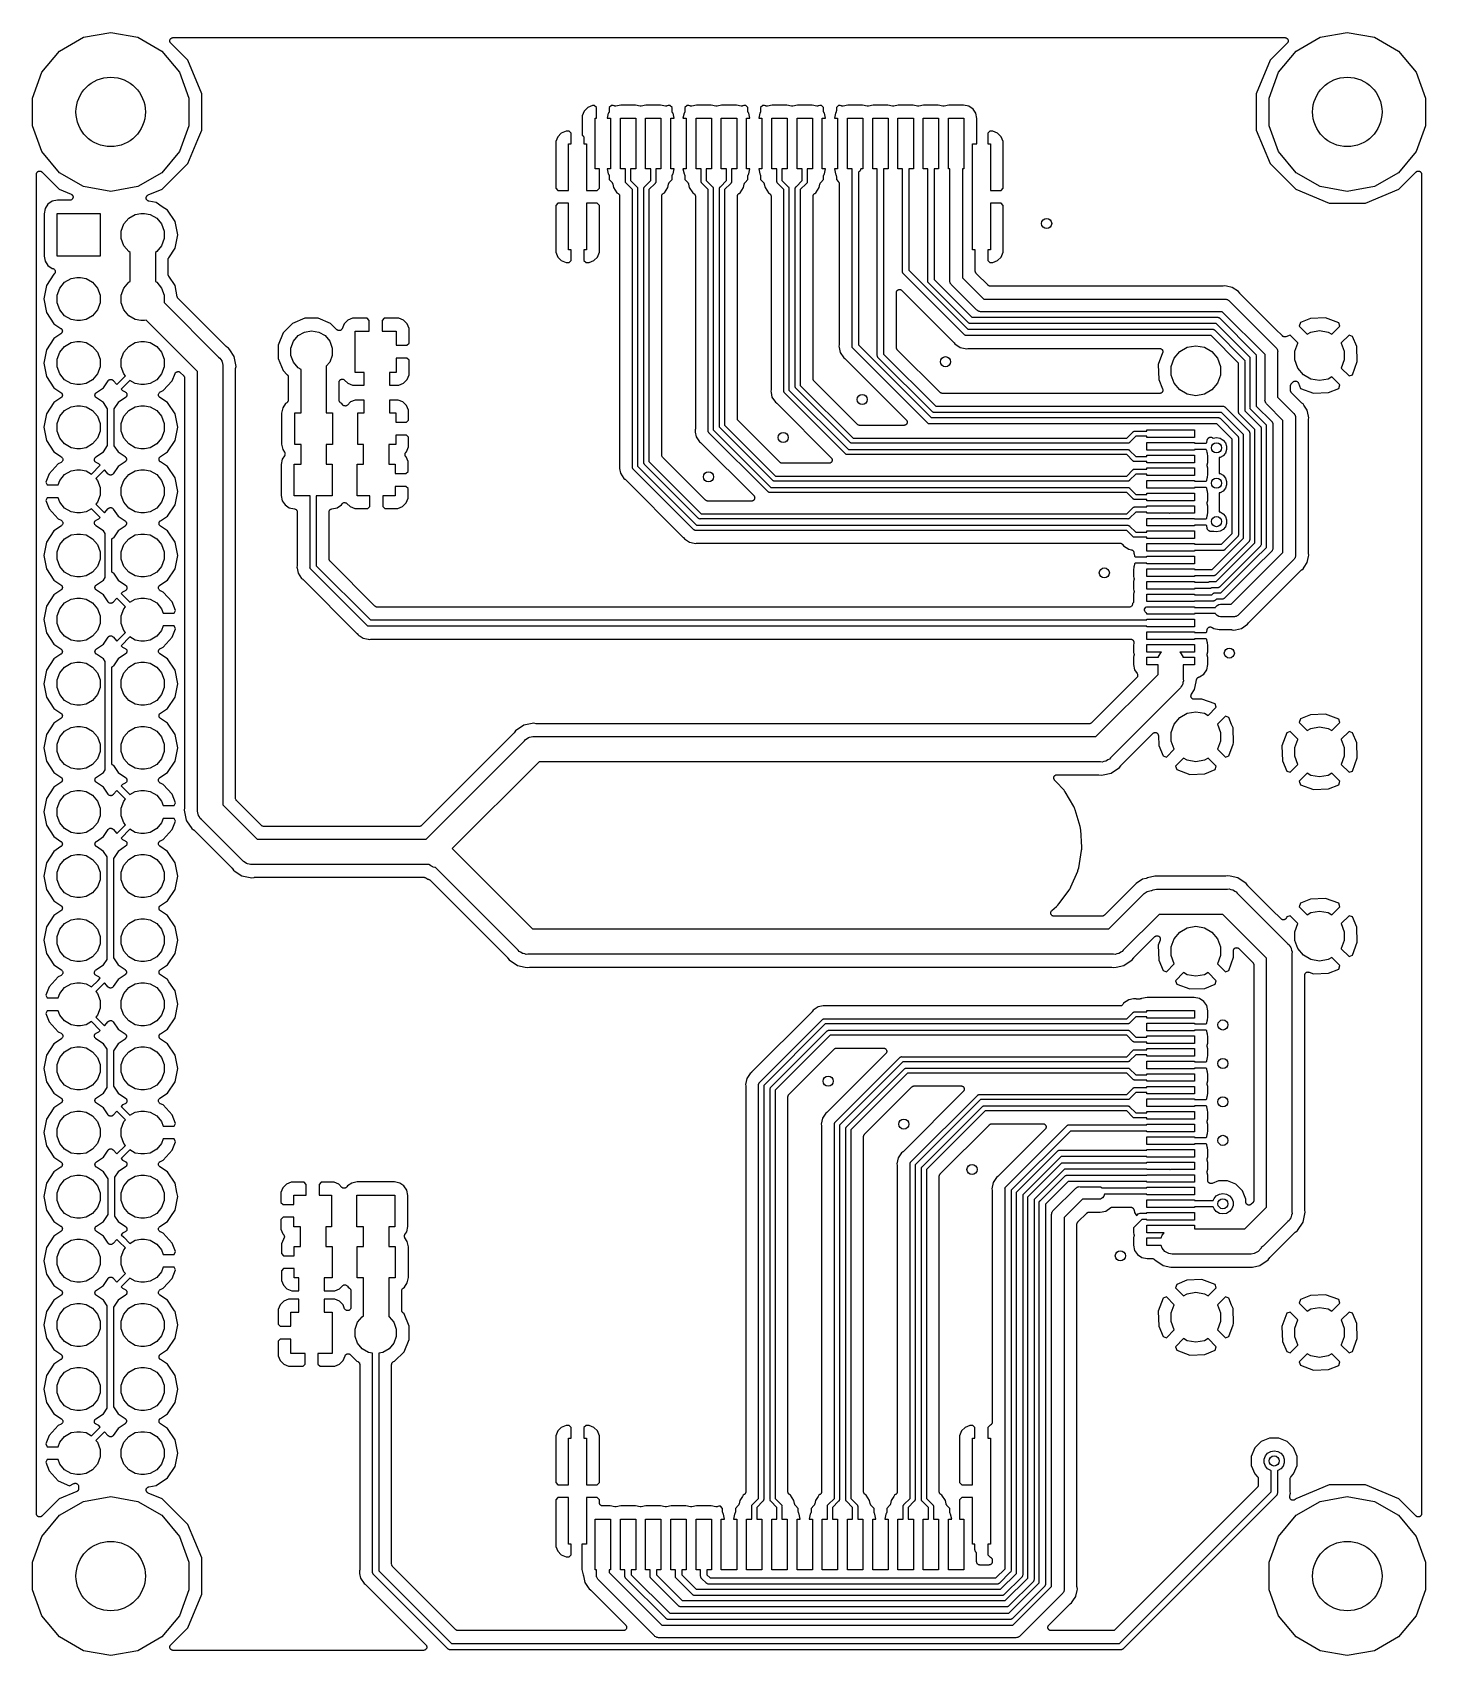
# Model space of a CAD drawing. Extents: x 100.4 to 155.6, y -99.6 to -35.4.
import ezdxf

# ---------------------------------------------------------------- set-up
doc = ezdxf.new("R2010")
doc.units = 0
doc.header["$MEASUREMENT"] = 0
doc.layers.add('BLACK', color=7, linetype='CONTINUOUS')

msp = doc.modelspace()

# ---------------------------------------------------------------- linework, layer by layer
at = {"layer": 'BLACK', "linetype": 'CONTINUOUS'}
for p, q in [((102.423, -35.542), (103.5, -35.3522)), ((103.5, -35.3522), (104.577, -35.542)), ((151.423, -35.542), (152.5, -35.3522)), ((152.5, -35.3522), (153.577, -35.542)), ((101.477, -36.0886), (102.423, -35.542)), ((104.577, -35.542), (105.523, -36.0886)), ((105.841, -35.6961), (105.842, -35.6795)), ((105.842, -35.7015), (105.841, -35.6961)), ((105.842, -35.6629), (105.844, -35.6577)), ((105.842, -35.6795), (105.842, -35.6629)), ((105.842, -35.7071), (105.842, -35.7015)), ((105.848, -35.7226), (105.842, -35.7071)), ((105.844, -35.6521), (105.851, -35.6371)), ((105.844, -35.6577), (105.844, -35.6521)), ((105.852, -35.7387), (105.848, -35.7226)), ((105.851, -35.6371), (105.857, -35.6215)), ((105.855, -35.7432), (105.852, -35.7387)), ((105.857, -35.7485), (105.855, -35.7432)), ((105.857, -35.6215), (105.861, -35.6172)), ((105.868, -35.7612), (105.857, -35.7485)), ((105.861, -35.6172), (105.863, -35.6122)), ((105.863, -35.6122), (105.875, -35.6004)), ((105.877, -35.7748), (105.868, -35.7612)), ((105.875, -35.6004), (105.885, -35.5877)), ((106.559, -36.4562), (105.877, -35.7748)), ((105.885, -35.5877), (105.89, -35.5849)), ((105.89, -35.5849), (105.894, -35.581)), ((105.894, -35.581), (105.909, -35.574)), ((105.909, -35.574), (105.924, -35.5657)), ((105.924, -35.5657), (105.929, -35.5647)), ((105.929, -35.5647), (105.934, -35.5623)), ((105.934, -35.5623), (105.951, -35.5609)), ((105.951, -35.5609), (105.967, -35.558)), ((105.967, -35.558), (150.033, -35.558)), ((150.123, -35.7748), (149.441, -36.4562)), ((150.033, -35.558), (150.049, -35.5609)), ((150.049, -35.5609), (150.066, -35.5623)), ((150.066, -35.5623), (150.071, -35.5647)), ((150.071, -35.5647), (150.076, -35.5657)), ((150.076, -35.5657), (150.091, -35.574)), ((150.091, -35.574), (150.106, -35.581)), ((150.106, -35.581), (150.11, -35.5849)), ((150.11, -35.5849), (150.115, -35.5877)), ((150.115, -35.5877), (150.125, -35.6004)), ((150.132, -35.7612), (150.123, -35.7748)), ((150.125, -35.6004), (150.137, -35.6122)), ((150.143, -35.7485), (150.132, -35.7612)), ((150.137, -35.6122), (150.139, -35.6172)), ((150.139, -35.6172), (150.143, -35.6215)), ((150.143, -35.6215), (150.149, -35.6371)), ((150.145, -35.7432), (150.143, -35.7485)), ((150.148, -35.7387), (150.145, -35.7432)), ((150.152, -35.7226), (150.148, -35.7387)), ((150.149, -35.6371), (150.156, -35.6521)), ((150.158, -35.7071), (150.152, -35.7226)), ((150.156, -35.6521), (150.156, -35.6577)), ((150.156, -35.6577), (150.158, -35.6629)), ((150.158, -35.6629), (150.158, -35.6795)), ((150.158, -35.6795), (150.159, -35.6961)), ((150.159, -35.6961), (150.158, -35.7015)), ((150.158, -35.7015), (150.158, -35.7071)), ((150.477, -36.0886), (151.423, -35.542)), ((153.577, -35.542), (154.523, -36.0886)), ((100.774, -36.9261), (101.477, -36.0886)), ((105.523, -36.0886), (106.226, -36.9261)), ((107.108, -37.7823), (106.559, -36.4562)), ((149.441, -36.4562), (148.892, -37.7823)), ((149.774, -36.9261), (150.477, -36.0886)), ((154.523, -36.0886), (155.226, -36.9261)), ((100.4, -37.9534), (100.774, -36.9261)), ((106.226, -36.9261), (106.6, -37.9534)), ((149.4, -37.9534), (149.774, -36.9261)), ((155.226, -36.9261), (155.6, -37.9534)), ((107.108, -39.2177), (107.108, -37.7823)), ((148.892, -37.7823), (148.892, -39.2177)), ((100.4, -39.0466), (100.4, -37.9534)), ((106.6, -37.9534), (106.6, -39.0466)), ((122.265, -38.4648), (122.187, -38.6516)), ((122.407, -38.3219), (122.265, -38.4648)), ((122.594, -38.2446), (122.407, -38.3219)), ((122.662, -38.2446), (122.594, -38.2446)), ((122.746, -38.329), (122.662, -38.2446)), ((122.746, -38.7526), (122.746, -38.329)), ((123.217, -38.5544), (123.177, -38.7526)), ((123.233, -38.5306), (123.217, -38.5544)), ((123.239, -38.5166), (123.233, -38.5306)), ((123.246, -38.5034), (123.239, -38.5166)), ((123.248, -38.4966), (123.246, -38.5034)), ((123.25, -38.4902), (123.248, -38.4966)), ((123.251, -38.475), (123.25, -38.4902)), ((123.254, -38.46), (123.251, -38.475)), ((123.338, -38.2446), (123.254, -38.329)), ((123.254, -38.329), (123.254, -38.46)), ((123.406, -38.2446), (123.338, -38.2446)), ((123.448, -38.262), (123.406, -38.2446)), ((123.463, -38.2653), (123.448, -38.262)), ((123.477, -38.2702), (123.463, -38.2653)), ((123.484, -38.2701), (123.477, -38.2702)), ((123.491, -38.2716), (123.484, -38.2701)), ((123.506, -38.2696), (123.491, -38.2716)), ((123.521, -38.2692), (123.506, -38.2696)), ((123.708, -38.2322), (123.521, -38.2692)), ((124.292, -38.2322), (123.708, -38.2322)), ((124.475, -38.2685), (124.292, -38.2322)), ((124.478, -38.2686), (124.475, -38.2685)), ((124.481, -38.2695), (124.478, -38.2686)), ((124.5, -38.2691), (124.481, -38.2695)), ((124.519, -38.2695), (124.5, -38.2691)), ((124.522, -38.2686), (124.519, -38.2695)), ((124.525, -38.2685), (124.522, -38.2686)), ((124.708, -38.2322), (124.525, -38.2685)), ((125.292, -38.2322), (124.708, -38.2322)), ((125.479, -38.2692), (125.292, -38.2322)), ((125.494, -38.2696), (125.479, -38.2692)), ((125.509, -38.2716), (125.494, -38.2696)), ((125.516, -38.2701), (125.509, -38.2716)), ((125.523, -38.2702), (125.516, -38.2701)), ((125.537, -38.2653), (125.523, -38.2702)), ((125.552, -38.262), (125.537, -38.2653)), ((125.594, -38.2446), (125.552, -38.262)), ((125.662, -38.2446), (125.594, -38.2446)), ((125.746, -38.329), (125.662, -38.2446)), ((125.746, -38.46), (125.746, -38.329)), ((125.749, -38.475), (125.746, -38.46)), ((125.75, -38.4902), (125.749, -38.475)), ((125.752, -38.4966), (125.75, -38.4902)), ((125.754, -38.5034), (125.752, -38.4966)), ((125.761, -38.5166), (125.754, -38.5034)), ((125.767, -38.5306), (125.761, -38.5166)), ((125.783, -38.5544), (125.767, -38.5306)), ((125.823, -38.7526), (125.783, -38.5544)), ((126.217, -38.5544), (126.177, -38.7526)), ((126.233, -38.5306), (126.217, -38.5544)), ((126.239, -38.5166), (126.233, -38.5306)), ((126.246, -38.5034), (126.239, -38.5166)), ((126.248, -38.4966), (126.246, -38.5034)), ((126.25, -38.4902), (126.248, -38.4966)), ((126.251, -38.475), (126.25, -38.4902)), ((126.254, -38.46), (126.251, -38.475)), ((126.338, -38.2446), (126.254, -38.329)), ((126.254, -38.329), (126.254, -38.46)), ((126.406, -38.2446), (126.338, -38.2446)), ((126.448, -38.262), (126.406, -38.2446)), ((126.463, -38.2653), (126.448, -38.262)), ((126.477, -38.2702), (126.463, -38.2653)), ((126.484, -38.2701), (126.477, -38.2702)), ((126.491, -38.2716), (126.484, -38.2701)), ((126.506, -38.2696), (126.491, -38.2716)), ((126.521, -38.2692), (126.506, -38.2696)), ((126.708, -38.2322), (126.521, -38.2692)), ((127.292, -38.2322), (126.708, -38.2322)), ((127.475, -38.2685), (127.292, -38.2322)), ((127.478, -38.2686), (127.475, -38.2685)), ((127.481, -38.2695), (127.478, -38.2686)), ((127.5, -38.2691), (127.481, -38.2695)), ((127.519, -38.2695), (127.5, -38.2691)), ((127.522, -38.2686), (127.519, -38.2695)), ((127.525, -38.2685), (127.522, -38.2686)), ((127.708, -38.2322), (127.525, -38.2685)), ((128.292, -38.2322), (127.708, -38.2322)), ((128.479, -38.2692), (128.292, -38.2322)), ((128.494, -38.2696), (128.479, -38.2692)), ((128.509, -38.2716), (128.494, -38.2696)), ((128.516, -38.2701), (128.509, -38.2716)), ((128.523, -38.2702), (128.516, -38.2701)), ((128.537, -38.2653), (128.523, -38.2702)), ((128.552, -38.262), (128.537, -38.2653)), ((128.594, -38.2446), (128.552, -38.262)), ((128.662, -38.2446), (128.594, -38.2446)), ((128.746, -38.329), (128.662, -38.2446)), ((128.746, -38.46), (128.746, -38.329)), ((128.749, -38.475), (128.746, -38.46)), ((128.75, -38.4902), (128.749, -38.475)), ((128.752, -38.4966), (128.75, -38.4902)), ((128.754, -38.5034), (128.752, -38.4966)), ((128.761, -38.5166), (128.754, -38.5034)), ((128.767, -38.5306), (128.761, -38.5166)), ((128.783, -38.5544), (128.767, -38.5306)), ((128.823, -38.7526), (128.783, -38.5544)), ((129.217, -38.5544), (129.177, -38.7526)), ((129.233, -38.5306), (129.217, -38.5544)), ((129.239, -38.5166), (129.233, -38.5306)), ((129.246, -38.5034), (129.239, -38.5166)), ((129.248, -38.4966), (129.246, -38.5034)), ((129.25, -38.4902), (129.248, -38.4966)), ((129.251, -38.475), (129.25, -38.4902)), ((129.254, -38.46), (129.251, -38.475)), ((129.338, -38.2446), (129.254, -38.329)), ((129.254, -38.329), (129.254, -38.46)), ((129.406, -38.2446), (129.338, -38.2446)), ((129.448, -38.262), (129.406, -38.2446)), ((129.463, -38.2653), (129.448, -38.262)), ((129.477, -38.2702), (129.463, -38.2653)), ((129.484, -38.2701), (129.477, -38.2702)), ((129.491, -38.2716), (129.484, -38.2701)), ((129.506, -38.2696), (129.491, -38.2716)), ((129.521, -38.2692), (129.506, -38.2696)), ((129.708, -38.2322), (129.521, -38.2692)), ((130.292, -38.2322), (129.708, -38.2322)), ((130.475, -38.2685), (130.292, -38.2322)), ((130.478, -38.2686), (130.475, -38.2685)), ((130.481, -38.2695), (130.478, -38.2686)), ((130.5, -38.2691), (130.481, -38.2695)), ((130.519, -38.2695), (130.5, -38.2691)), ((130.522, -38.2686), (130.519, -38.2695)), ((130.525, -38.2685), (130.522, -38.2686)), ((130.708, -38.2322), (130.525, -38.2685)), ((131.292, -38.2322), (130.708, -38.2322)), ((131.479, -38.2692), (131.292, -38.2322)), ((131.494, -38.2696), (131.479, -38.2692)), ((131.509, -38.2716), (131.494, -38.2696)), ((131.516, -38.2701), (131.509, -38.2716)), ((131.523, -38.2702), (131.516, -38.2701)), ((131.537, -38.2653), (131.523, -38.2702)), ((131.552, -38.262), (131.537, -38.2653)), ((131.594, -38.2446), (131.552, -38.262)), ((131.662, -38.2446), (131.594, -38.2446)), ((131.746, -38.329), (131.662, -38.2446)), ((131.746, -38.46), (131.746, -38.329)), ((131.749, -38.475), (131.746, -38.46)), ((131.75, -38.4902), (131.749, -38.475)), ((131.752, -38.4966), (131.75, -38.4902)), ((131.754, -38.5034), (131.752, -38.4966)), ((131.761, -38.5166), (131.754, -38.5034)), ((131.767, -38.5306), (131.761, -38.5166)), ((131.783, -38.5544), (131.767, -38.5306)), ((131.823, -38.7526), (131.783, -38.5544)), ((132.217, -38.5544), (132.177, -38.7526)), ((132.233, -38.5306), (132.217, -38.5544)), ((132.239, -38.5166), (132.233, -38.5306)), ((132.246, -38.5034), (132.239, -38.5166)), ((132.248, -38.4966), (132.246, -38.5034)), ((132.25, -38.4902), (132.248, -38.4966)), ((132.251, -38.475), (132.25, -38.4902)), ((132.254, -38.46), (132.251, -38.475)), ((132.338, -38.2446), (132.254, -38.329)), ((132.254, -38.329), (132.254, -38.46)), ((132.406, -38.2446), (132.338, -38.2446)), ((132.448, -38.262), (132.406, -38.2446)), ((132.463, -38.2653), (132.448, -38.262)), ((132.477, -38.2702), (132.463, -38.2653)), ((132.484, -38.2701), (132.477, -38.2702)), ((132.491, -38.2716), (132.484, -38.2701)), ((132.506, -38.2696), (132.491, -38.2716)), ((132.521, -38.2692), (132.506, -38.2696)), ((132.708, -38.2322), (132.521, -38.2692)), ((133.292, -38.2322), (132.708, -38.2322)), ((133.475, -38.2685), (133.292, -38.2322)), ((133.478, -38.2686), (133.475, -38.2685)), ((133.481, -38.2695), (133.478, -38.2686)), ((133.5, -38.2691), (133.481, -38.2695)), ((133.519, -38.2695), (133.5, -38.2691)), ((133.522, -38.2686), (133.519, -38.2695)), ((133.525, -38.2685), (133.522, -38.2686)), ((133.708, -38.2322), (133.525, -38.2685)), ((134.292, -38.2322), (133.708, -38.2322)), ((134.475, -38.2685), (134.292, -38.2322)), ((134.478, -38.2686), (134.475, -38.2685)), ((134.481, -38.2695), (134.478, -38.2686)), ((134.5, -38.2691), (134.481, -38.2695)), ((134.519, -38.2695), (134.5, -38.2691)), ((134.522, -38.2686), (134.519, -38.2695)), ((134.525, -38.2685), (134.522, -38.2686)), ((134.708, -38.2322), (134.525, -38.2685)), ((135.292, -38.2322), (134.708, -38.2322)), ((135.475, -38.2685), (135.292, -38.2322)), ((135.478, -38.2686), (135.475, -38.2685)), ((135.481, -38.2695), (135.478, -38.2686)), ((135.5, -38.2691), (135.481, -38.2695)), ((135.519, -38.2695), (135.5, -38.2691)), ((135.522, -38.2686), (135.519, -38.2695)), ((135.525, -38.2685), (135.522, -38.2686)), ((135.708, -38.2322), (135.525, -38.2685)), ((136.292, -38.2322), (135.708, -38.2322)), ((136.475, -38.2685), (136.292, -38.2322)), ((136.478, -38.2686), (136.475, -38.2685)), ((136.481, -38.2695), (136.478, -38.2686)), ((136.5, -38.2691), (136.481, -38.2695)), ((136.519, -38.2695), (136.5, -38.2691)), ((136.522, -38.2686), (136.519, -38.2695)), ((136.525, -38.2685), (136.522, -38.2686)), ((136.708, -38.2322), (136.525, -38.2685)), ((137.292, -38.2322), (136.708, -38.2322)), ((137.503, -38.2741), (137.292, -38.2322)), ((137.671, -38.3864), (137.503, -38.2741)), ((137.783, -38.5544), (137.671, -38.3864)), ((137.825, -38.7651), (137.783, -38.5544)), ((149.4, -39.0466), (149.4, -37.9534)), ((155.6, -37.9534), (155.6, -39.0466)), ((100.774, -40.0739), (100.4, -39.0466)), ((106.6, -39.0466), (106.226, -40.0739)), ((106.952, -39.5937), (107.108, -39.2177)), ((122.187, -38.6516), (122.187, -39.4175)), ((122.695, -40.7592), (122.695, -38.7526)), ((122.695, -38.7526), (122.746, -38.7526)), ((123.177, -38.7526), (123.305, -38.7526)), ((123.305, -38.7526), (123.305, -40.7592)), ((123.695, -40.7592), (123.695, -38.7526)), ((123.695, -38.7526), (124.305, -38.7526)), ((124.305, -38.7526), (124.305, -40.7592)), ((124.695, -40.7592), (124.695, -38.7526)), ((124.695, -38.7526), (125.305, -38.7526)), ((125.305, -38.7526), (125.305, -40.7592)), ((125.695, -40.7592), (125.695, -38.7526)), ((125.695, -38.7526), (125.823, -38.7526)), ((126.177, -38.7526), (126.305, -38.7526)), ((126.305, -38.7526), (126.305, -40.7592)), ((126.695, -40.7592), (126.695, -38.7526)), ((126.695, -38.7526), (127.305, -38.7526)), ((127.305, -38.7526), (127.305, -40.7592)), ((127.695, -40.7592), (127.695, -38.7526)), ((127.695, -38.7526), (128.305, -38.7526)), ((128.305, -38.7526), (128.305, -40.7592)), ((128.695, -40.7592), (128.695, -38.7526)), ((128.695, -38.7526), (128.823, -38.7526)), ((129.177, -38.7526), (129.305, -38.7526)), ((129.305, -38.7526), (129.305, -40.7592)), ((129.695, -40.7592), (129.695, -38.7526)), ((129.695, -38.7526), (130.305, -38.7526)), ((130.305, -38.7526), (130.305, -40.7592)), ((130.695, -40.7592), (130.695, -38.7526)), ((130.695, -38.7526), (131.305, -38.7526)), ((131.305, -38.7526), (131.305, -40.7592)), ((131.695, -40.7592), (131.695, -38.7526)), ((131.695, -38.7526), (131.823, -38.7526)), ((132.177, -38.7526), (132.305, -38.7526)), ((132.305, -38.7526), (132.305, -40.7592)), ((132.695, -40.7592), (132.695, -38.7526)), ((132.695, -38.7526), (133.305, -38.7526)), ((133.305, -38.7526), (133.305, -40.7592)), ((133.695, -40.7592), (133.695, -38.7526)), ((133.695, -38.7526), (134.305, -38.7526)), ((134.305, -38.7526), (134.305, -40.7592)), ((134.695, -40.7592), (134.695, -38.7526)), ((134.695, -38.7526), (135.305, -38.7526)), ((135.305, -38.7526), (135.305, -40.7592)), ((135.695, -40.7592), (135.695, -38.7526)), ((135.695, -38.7526), (136.305, -38.7526)), ((136.305, -38.7526), (136.305, -40.7592)), ((136.695, -40.7592), (136.695, -38.7526)), ((136.695, -38.7526), (137.305, -38.7526)), ((137.305, -38.7526), (137.305, -40.7592)), ((137.825, -39.7686), (137.825, -38.7651)), ((148.892, -39.2177), (149.441, -40.5438)), ((149.774, -40.0739), (149.4, -39.0466)), ((155.6, -39.0466), (155.226, -40.0739)), ((106.559, -40.5438), (106.952, -39.5937)), ((121.213, -39.4808), (121.135, -39.6676)), ((121.135, -39.6676), (121.135, -41.5257)), ((121.356, -39.3379), (121.213, -39.4808)), ((121.542, -39.2606), (121.356, -39.3379)), ((121.661, -39.2606), (121.542, -39.2606)), ((121.643, -41.6101), (121.643, -39.7686)), ((121.643, -39.7686), (121.745, -39.7686)), ((121.745, -39.345), (121.661, -39.2606)), ((121.745, -39.7686), (121.745, -39.345)), ((122.187, -39.4175), (122.216, -39.4461)), ((122.216, -39.4461), (122.219, -39.4507)), ((122.219, -39.4507), (122.223, -39.4543)), ((122.223, -39.4543), (122.232, -39.4687)), ((122.232, -39.4687), (122.241, -39.4823)), ((122.241, -39.4823), (122.243, -39.4877)), ((122.243, -39.4877), (122.245, -39.4925)), ((122.245, -39.4925), (122.248, -39.5089)), ((122.248, -39.5089), (122.253, -39.5249)), ((122.253, -39.5249), (122.252, -39.5304)), ((122.252, -39.5304), (122.253, -39.5359)), ((122.253, -39.5359), (122.253, -39.7686)), ((122.253, -39.7686), (122.355, -39.7686)), ((122.355, -39.7686), (122.355, -41.6101)), ((137.645, -43.9596), (137.645, -39.7686)), ((137.645, -39.7686), (137.825, -39.7686)), ((138.339, -39.2606), (138.255, -39.345)), ((138.255, -39.345), (138.255, -39.7686)), ((138.255, -39.7686), (138.357, -39.7686)), ((138.458, -39.2606), (138.339, -39.2606)), ((138.357, -39.7686), (138.357, -41.6101)), ((138.644, -39.3379), (138.458, -39.2606)), ((138.787, -39.4808), (138.644, -39.3379)), ((138.865, -39.6676), (138.787, -39.4808)), ((138.865, -41.5257), (138.865, -39.6676)), ((101.477, -40.9114), (100.774, -40.0739)), ((106.226, -40.0739), (105.523, -40.9114)), ((150.477, -40.9114), (149.774, -40.0739)), ((155.226, -40.0739), (154.523, -40.9114)), ((100.558, -40.9671), (100.561, -40.9507)), ((100.558, -94.0329), (100.558, -40.9671)), ((100.561, -40.9507), (100.562, -40.9342)), ((100.562, -40.9342), (100.565, -40.9292)), ((100.565, -40.9292), (100.566, -40.9237)), ((100.566, -40.9237), (100.574, -40.9093)), ((100.574, -40.9093), (100.581, -40.8942)), ((100.581, -40.8942), (100.585, -40.8903)), ((100.585, -40.8903), (100.588, -40.8855)), ((100.588, -40.8855), (100.6, -40.8748)), ((100.6, -40.8748), (100.612, -40.8631)), ((100.612, -40.8631), (100.617, -40.8607)), ((100.617, -40.8607), (100.621, -40.8571)), ((100.621, -40.8571), (100.637, -40.8514)), ((100.637, -40.8514), (100.652, -40.8444)), ((100.652, -40.8444), (100.658, -40.8439)), ((100.658, -40.8439), (100.663, -40.842)), ((100.663, -40.842), (100.68, -40.842)), ((100.68, -40.842), (100.696, -40.8406)), ((100.696, -40.8406), (100.701, -40.842)), ((100.701, -40.842), (100.707, -40.842)), ((100.707, -40.842), (100.723, -40.8477)), ((100.723, -40.8477), (100.739, -40.852)), ((100.739, -40.852), (100.743, -40.8552)), ((100.743, -40.8552), (100.748, -40.8571)), ((100.748, -40.8571), (100.761, -40.8678)), ((100.761, -40.8678), (100.775, -40.8773)), ((100.775, -40.8773), (101.456, -41.5587)), ((102.423, -41.458), (101.477, -40.9114)), ((105.523, -40.9114), (104.577, -41.458)), ((105.544, -41.5587), (106.559, -40.5438)), ((122.863, -40.7592), (122.695, -40.7592)), ((122.863, -41.5257), (122.863, -40.7592)), ((123.305, -40.7592), (123.177, -40.7592)), ((123.177, -40.7592), (123.217, -40.9574)), ((123.217, -40.9574), (123.233, -40.9812)), ((123.233, -40.9812), (123.239, -40.9952)), ((123.239, -40.9952), (123.246, -41.0084)), ((123.246, -41.0084), (123.248, -41.0152)), ((123.248, -41.0152), (123.25, -41.0216)), ((123.25, -41.0216), (123.251, -41.0368)), ((123.251, -41.0368), (123.254, -41.0518)), ((123.254, -41.0518), (123.254, -41.1828)), ((123.9, -40.7592), (123.695, -40.7592)), ((123.9, -41.2565), (123.9, -40.7592)), ((124.305, -40.7592), (124.1, -40.7592)), ((124.1, -40.7592), (124.1, -41.2194)), ((124.9, -40.7592), (124.695, -40.7592)), ((124.9, -41.2194), (124.9, -40.7592)), ((125.305, -40.7592), (125.1, -40.7592)), ((125.1, -40.7592), (125.1, -41.2565)), ((125.823, -40.7592), (125.695, -40.7592)), ((125.746, -41.0518), (125.749, -41.0368)), ((125.746, -41.1828), (125.746, -41.0518)), ((125.749, -41.0368), (125.75, -41.0216)), ((125.75, -41.0216), (125.752, -41.0152)), ((125.752, -41.0152), (125.754, -41.0084)), ((125.754, -41.0084), (125.761, -40.9952)), ((125.761, -40.9952), (125.767, -40.9812)), ((125.767, -40.9812), (125.783, -40.9574)), ((125.783, -40.9574), (125.823, -40.7592)), ((126.305, -40.7592), (126.177, -40.7592)), ((126.177, -40.7592), (126.217, -40.9574)), ((126.217, -40.9574), (126.233, -40.9812)), ((126.233, -40.9812), (126.239, -40.9952)), ((126.239, -40.9952), (126.246, -41.0084)), ((126.246, -41.0084), (126.248, -41.0152)), ((126.248, -41.0152), (126.25, -41.0216)), ((126.25, -41.0216), (126.251, -41.0368)), ((126.251, -41.0368), (126.254, -41.0518)), ((126.254, -41.0518), (126.254, -41.1828)), ((126.9, -40.7592), (126.695, -40.7592)), ((126.9, -41.2565), (126.9, -40.7592)), ((127.305, -40.7592), (127.1, -40.7592)), ((127.1, -40.7592), (127.1, -41.2194)), ((127.9, -40.7592), (127.695, -40.7592)), ((127.9, -41.2194), (127.9, -40.7592)), ((128.305, -40.7592), (128.1, -40.7592)), ((128.1, -40.7592), (128.1, -41.2565)), ((128.823, -40.7592), (128.695, -40.7592)), ((128.746, -41.0518), (128.749, -41.0368)), ((128.746, -41.1828), (128.746, -41.0518)), ((128.749, -41.0368), (128.75, -41.0216)), ((128.75, -41.0216), (128.752, -41.0152)), ((128.752, -41.0152), (128.754, -41.0084)), ((128.754, -41.0084), (128.761, -40.9952)), ((128.761, -40.9952), (128.767, -40.9812)), ((128.767, -40.9812), (128.783, -40.9574)), ((128.783, -40.9574), (128.823, -40.7592)), ((129.305, -40.7592), (129.177, -40.7592)), ((129.177, -40.7592), (129.217, -40.9574)), ((129.217, -40.9574), (129.233, -40.9812)), ((129.233, -40.9812), (129.239, -40.9952)), ((129.239, -40.9952), (129.246, -41.0084)), ((129.246, -41.0084), (129.248, -41.0152)), ((129.248, -41.0152), (129.25, -41.0216)), ((129.25, -41.0216), (129.251, -41.0368)), ((129.251, -41.0368), (129.254, -41.0518)), ((129.254, -41.0518), (129.254, -41.1828)), ((129.9, -40.7592), (129.695, -40.7592)), ((129.9, -41.2565), (129.9, -40.7592)), ((130.305, -40.7592), (130.1, -40.7592)), ((130.1, -40.7592), (130.1, -41.2194)), ((130.9, -40.7592), (130.695, -40.7592)), ((130.9, -41.2194), (130.9, -40.7592)), ((131.305, -40.7592), (131.1, -40.7592)), ((131.1, -40.7592), (131.1, -41.2565)), ((131.823, -40.7592), (131.695, -40.7592)), ((131.746, -41.0518), (131.749, -41.0368)), ((131.746, -41.1828), (131.746, -41.0518)), ((131.749, -41.0368), (131.75, -41.0216)), ((131.75, -41.0216), (131.752, -41.0152)), ((131.752, -41.0152), (131.754, -41.0084)), ((131.754, -41.0084), (131.761, -40.9952)), ((131.761, -40.9952), (131.767, -40.9812)), ((131.767, -40.9812), (131.783, -40.9574)), ((131.783, -40.9574), (131.823, -40.7592)), ((132.305, -40.7592), (132.177, -40.7592)), ((132.177, -40.7592), (132.217, -40.9574)), ((132.217, -40.9574), (132.233, -40.9812)), ((132.233, -40.9812), (132.239, -40.9952)), ((132.239, -40.9952), (132.246, -41.0084)), ((132.246, -41.0084), (132.248, -41.0152)), ((132.248, -41.0152), (132.25, -41.0216)), ((132.25, -41.0216), (132.251, -41.0368)), ((132.251, -41.0368), (132.254, -41.0518)), ((132.254, -41.0518), (132.254, -41.1828)), ((132.875, -40.7592), (132.695, -40.7592)), ((132.875, -41.0201), (132.875, -40.7592)), ((132.875, -43.0563), (132.875, -41.0201)), ((132.875, -41.0201), (132.875, -41.0201)), ((133.126, -40.882), (133.125, -40.8821)), ((133.125, -40.8821), (133.125, -47.7276)), ((133.166, -40.8634), (133.126, -40.882)), ((133.197, -40.8322), (133.166, -40.8634)), ((133.216, -40.7922), (133.197, -40.8322)), ((133.219, -40.7592), (133.216, -40.7922)), ((133.305, -40.7592), (133.219, -40.7592)), ((133.875, -40.7592), (133.695, -40.7592)), ((133.875, -41.0201), (133.875, -40.7592)), ((133.875, -48.1375), (133.875, -41.0201)), ((133.875, -41.0201), (133.875, -41.0201)), ((134.305, -40.7592), (134.125, -40.7592)), ((134.125, -40.7592), (134.125, -48.0911)), ((134.875, -40.7592), (134.695, -40.7592)), ((134.875, -44.8181), (134.875, -40.7592)), ((135.305, -40.7592), (135.125, -40.7592)), ((135.125, -40.7592), (135.125, -44.7717)), ((135.875, -40.7592), (135.695, -40.7592)), ((135.875, -41.0201), (135.875, -40.7592)), ((135.875, -45.1817), (135.875, -41.0201)), ((135.875, -41.0201), (135.875, -41.0201)), ((136.305, -40.7592), (136.125, -40.7592)), ((136.125, -40.7592), (136.125, -45.1353)), ((136.75, -40.7592), (136.695, -40.7592)), ((136.75, -45.163), (136.75, -40.7592)), ((137.305, -40.7592), (137.25, -40.7592)), ((137.25, -40.7592), (137.25, -45.0704)), ((149.441, -40.5438), (150.456, -41.5587)), ((151.423, -41.458), (150.477, -40.9114)), ((154.523, -40.9114), (153.577, -41.458)), ((154.544, -41.5587), (155.225, -40.8773)), ((155.225, -40.8773), (155.239, -40.8678)), ((155.239, -40.8678), (155.251, -40.8571)), ((155.251, -40.8571), (155.257, -40.8552)), ((155.257, -40.8552), (155.261, -40.852)), ((155.261, -40.852), (155.277, -40.8477)), ((155.277, -40.8477), (155.293, -40.842)), ((155.293, -40.842), (155.299, -40.842)), ((155.299, -40.842), (155.304, -40.8406)), ((155.304, -40.8406), (155.32, -40.842)), ((155.32, -40.842), (155.337, -40.842)), ((155.337, -40.842), (155.342, -40.8439)), ((155.342, -40.8439), (155.348, -40.8444)), ((155.348, -40.8444), (155.363, -40.8514)), ((155.363, -40.8514), (155.379, -40.8571)), ((155.379, -40.8571), (155.383, -40.8607)), ((155.383, -40.8607), (155.388, -40.8631)), ((155.388, -40.8631), (155.4, -40.8748)), ((155.4, -40.8748), (155.412, -40.8855)), ((155.412, -40.8855), (155.415, -40.8903)), ((155.415, -40.8903), (155.419, -40.8942)), ((155.419, -40.8942), (155.426, -40.9093)), ((155.426, -40.9093), (155.434, -40.9237)), ((155.434, -40.9237), (155.435, -40.9292)), ((155.435, -40.9292), (155.438, -40.9342)), ((155.438, -40.9342), (155.439, -40.9507)), ((155.439, -40.9507), (155.442, -40.9671)), ((155.442, -40.9671), (155.442, -94.0329)), ((101.456, -41.5587), (101.931, -41.7552)), ((101.931, -41.7552), (101.947, -41.7656)), ((101.947, -41.7656), (101.964, -41.7753)), ((101.964, -41.7753), (101.965, -41.7774)), ((101.965, -41.7774), (101.968, -41.7789)), ((101.968, -41.7789), (101.98, -41.7943)), ((103.5, -41.6478), (102.423, -41.458)), ((104.577, -41.458), (103.5, -41.6478)), ((104.978, -41.7945), (104.984, -41.7907)), ((104.984, -41.7907), (105.544, -41.5587)), ((121.135, -41.5257), (121.22, -41.6101)), ((121.22, -41.6101), (121.643, -41.6101)), ((122.355, -41.6101), (122.778, -41.6101)), ((122.778, -41.6101), (122.863, -41.5257)), ((123.254, -41.1828), (123.365, -41.2936)), ((123.365, -41.2936), (123.374, -41.3061)), ((123.374, -41.3061), (123.384, -41.3176)), ((123.384, -41.3176), (123.386, -41.3241)), ((123.386, -41.3241), (123.39, -41.3298)), ((123.39, -41.3298), (123.394, -41.3445)), ((123.394, -41.3445), (123.4, -41.3587)), ((123.4, -41.3587), (123.427, -41.4981)), ((123.427, -41.4981), (123.562, -41.6992)), ((123.562, -41.6992), (123.602, -41.7262)), ((123.602, -41.7262), (123.611, -41.7348)), ((123.611, -41.7348), (123.621, -41.742)), ((123.621, -41.742), (123.63, -41.7505)), ((123.63, -41.7505), (123.633, -41.7551)), ((123.633, -41.7551), (123.637, -41.7587)), ((123.637, -41.7587), (123.646, -41.773)), ((123.646, -41.773), (123.655, -41.7866)), ((123.655, -41.7866), (123.657, -41.792)), ((123.657, -41.792), (123.659, -41.7969)), ((123.899, -41.2697), (123.9, -41.2565)), ((123.902, -41.2825), (123.899, -41.2697)), ((123.905, -41.2956), (123.902, -41.2825)), ((123.907, -41.2995), (123.905, -41.2956)), ((123.908, -41.3038), (123.907, -41.2995)), ((123.916, -41.3146), (123.908, -41.3038)), ((123.922, -41.3261), (123.916, -41.3146)), ((123.932, -41.3346), (123.922, -41.3261)), ((124.175, -41.5773), (123.932, -41.3346)), ((124.1, -41.2194), (124.343, -41.4621)), ((124.175, -52.5748), (124.175, -41.5773)), ((124.343, -41.4621), (124.353, -41.4706)), ((124.353, -41.4706), (124.359, -41.4821)), ((124.359, -41.4821), (124.367, -41.4929)), ((124.367, -41.4929), (124.368, -41.4972)), ((124.368, -41.4972), (124.37, -41.5011)), ((124.37, -41.5011), (124.373, -41.5142)), ((124.373, -41.5142), (124.376, -41.527)), ((124.376, -41.527), (124.375, -41.5402)), ((124.375, -41.5402), (124.375, -52.5377)), ((124.624, -41.527), (124.627, -41.5142)), ((124.625, -41.5402), (124.624, -41.527)), ((124.625, -52.3884), (124.625, -41.5402)), ((124.627, -41.5142), (124.63, -41.5011)), ((124.63, -41.5011), (124.632, -41.4973)), ((124.632, -41.4973), (124.633, -41.4929)), ((124.633, -41.4929), (124.641, -41.4821)), ((124.641, -41.4821), (124.647, -41.4706)), ((124.647, -41.4706), (124.657, -41.4621)), ((124.657, -41.4621), (124.9, -41.2194)), ((125.068, -41.3346), (124.825, -41.5773)), ((124.825, -41.5773), (124.825, -52.3513)), ((125.078, -41.3261), (125.068, -41.3346)), ((125.084, -41.3146), (125.078, -41.3261)), ((125.092, -41.3038), (125.084, -41.3146)), ((125.093, -41.2995), (125.092, -41.3038)), ((125.095, -41.2956), (125.093, -41.2995)), ((125.098, -41.2825), (125.095, -41.2956)), ((125.101, -41.2697), (125.098, -41.2825)), ((125.1, -41.2565), (125.101, -41.2697)), ((125.341, -41.7969), (125.343, -41.792)), ((125.343, -41.792), (125.345, -41.7866)), ((125.345, -41.7866), (125.354, -41.773)), ((125.354, -41.773), (125.363, -41.7587)), ((125.363, -41.7587), (125.367, -41.7551)), ((125.367, -41.7551), (125.37, -41.7505)), ((125.37, -41.7505), (125.379, -41.742)), ((125.379, -41.742), (125.389, -41.7348)), ((125.389, -41.7348), (125.398, -41.7262)), ((125.398, -41.7262), (125.438, -41.6992)), ((125.438, -41.6992), (125.573, -41.4981)), ((125.573, -41.4981), (125.6, -41.3587)), ((125.6, -41.3587), (125.606, -41.3445)), ((125.606, -41.3445), (125.61, -41.3298)), ((125.61, -41.3298), (125.614, -41.3241)), ((125.614, -41.3241), (125.616, -41.3175)), ((125.616, -41.3175), (125.626, -41.3061)), ((125.626, -41.3061), (125.635, -41.2936)), ((125.635, -41.2936), (125.746, -41.1828)), ((126.254, -41.1828), (126.365, -41.2936)), ((126.365, -41.2936), (126.374, -41.3061)), ((126.374, -41.3061), (126.384, -41.3175)), ((126.384, -41.3175), (126.386, -41.3241)), ((126.386, -41.3241), (126.39, -41.3298)), ((126.39, -41.3298), (126.394, -41.3445)), ((126.394, -41.3445), (126.4, -41.3587)), ((126.4, -41.3587), (126.427, -41.4981)), ((126.427, -41.4981), (126.562, -41.6992)), ((126.562, -41.6992), (126.602, -41.7262)), ((126.602, -41.7262), (126.611, -41.7348)), ((126.611, -41.7348), (126.621, -41.742)), ((126.621, -41.742), (126.63, -41.7505)), ((126.63, -41.7505), (126.633, -41.7551)), ((126.633, -41.7551), (126.637, -41.7587)), ((126.637, -41.7587), (126.646, -41.773)), ((126.646, -41.773), (126.655, -41.7866)), ((126.655, -41.7866), (126.657, -41.792)), ((126.657, -41.792), (126.659, -41.7969)), ((126.899, -41.2697), (126.9, -41.2565)), ((126.902, -41.2825), (126.899, -41.2697)), ((126.905, -41.2956), (126.902, -41.2825)), ((126.907, -41.2995), (126.905, -41.2956)), ((126.908, -41.3038), (126.907, -41.2995)), ((126.916, -41.3146), (126.908, -41.3038)), ((126.922, -41.3261), (126.916, -41.3146)), ((126.932, -41.3346), (126.922, -41.3261)), ((127.175, -41.5773), (126.932, -41.3346)), ((127.1, -41.2194), (127.343, -41.4621)), ((127.175, -51.1298), (127.175, -41.5773)), ((127.343, -41.4621), (127.353, -41.4706)), ((127.353, -41.4706), (127.359, -41.4821)), ((127.359, -41.4821), (127.367, -41.4929)), ((127.367, -41.4929), (127.368, -41.4973)), ((127.368, -41.4973), (127.37, -41.5011)), ((127.37, -41.5011), (127.373, -41.5142)), ((127.373, -41.5142), (127.376, -41.527)), ((127.376, -41.527), (127.375, -41.5402)), ((127.375, -41.5402), (127.375, -51.0927)), ((127.624, -41.527), (127.627, -41.5142)), ((127.625, -41.5402), (127.624, -41.527)), ((127.625, -50.9434), (127.625, -41.5402)), ((127.627, -41.5142), (127.63, -41.5011)), ((127.63, -41.5011), (127.632, -41.4973)), ((127.632, -41.4973), (127.633, -41.4929)), ((127.633, -41.4929), (127.641, -41.4821)), ((127.641, -41.4821), (127.647, -41.4706)), ((127.647, -41.4706), (127.657, -41.4621)), ((127.657, -41.4621), (127.9, -41.2194)), ((128.068, -41.3346), (127.825, -41.5773)), ((127.825, -41.5773), (127.825, -50.9063)), ((128.078, -41.3261), (128.068, -41.3346)), ((128.084, -41.3146), (128.078, -41.3261)), ((128.092, -41.3038), (128.084, -41.3146)), ((128.093, -41.2994), (128.092, -41.3038)), ((128.095, -41.2956), (128.093, -41.2994)), ((128.098, -41.2825), (128.095, -41.2956)), ((128.101, -41.2697), (128.098, -41.2825)), ((128.1, -41.2565), (128.101, -41.2697)), ((128.341, -41.7969), (128.343, -41.792)), ((128.343, -41.792), (128.345, -41.7866)), ((128.345, -41.7866), (128.354, -41.773)), ((128.354, -41.773), (128.363, -41.7587)), ((128.363, -41.7587), (128.367, -41.7551)), ((128.367, -41.7551), (128.37, -41.7505)), ((128.37, -41.7505), (128.379, -41.742)), ((128.379, -41.742), (128.389, -41.7348)), ((128.389, -41.7348), (128.398, -41.7262)), ((128.398, -41.7262), (128.438, -41.6992)), ((128.438, -41.6992), (128.573, -41.4981)), ((128.573, -41.4981), (128.6, -41.3587)), ((128.6, -41.3587), (128.606, -41.3445)), ((128.606, -41.3445), (128.61, -41.3298)), ((128.61, -41.3298), (128.614, -41.3241)), ((128.614, -41.3241), (128.616, -41.3176)), ((128.616, -41.3176), (128.626, -41.3061)), ((128.626, -41.3061), (128.635, -41.2936)), ((128.635, -41.2936), (128.746, -41.1828)), ((129.254, -41.1828), (129.365, -41.2936)), ((129.365, -41.2936), (129.374, -41.3061)), ((129.374, -41.3061), (129.384, -41.3175)), ((129.384, -41.3175), (129.386, -41.324)), ((129.386, -41.324), (129.39, -41.3298)), ((129.39, -41.3298), (129.394, -41.3445)), ((129.394, -41.3445), (129.4, -41.3587)), ((129.4, -41.3587), (129.427, -41.4981)), ((129.427, -41.4981), (129.562, -41.6992)), ((129.562, -41.6992), (129.602, -41.7262)), ((129.602, -41.7262), (129.611, -41.7348)), ((129.611, -41.7348), (129.621, -41.742)), ((129.621, -41.742), (129.63, -41.7505)), ((129.63, -41.7505), (129.633, -41.7551)), ((129.633, -41.7551), (129.637, -41.7587)), ((129.637, -41.7587), (129.646, -41.773)), ((129.646, -41.773), (129.655, -41.7866)), ((129.655, -41.7866), (129.657, -41.792)), ((129.657, -41.792), (129.659, -41.7969)), ((129.899, -41.2697), (129.9, -41.2565)), ((129.902, -41.2825), (129.899, -41.2697)), ((129.905, -41.2956), (129.902, -41.2825)), ((129.907, -41.2995), (129.905, -41.2956)), ((129.908, -41.3038), (129.907, -41.2995)), ((129.916, -41.3146), (129.908, -41.3038)), ((129.922, -41.3261), (129.916, -41.3146)), ((129.932, -41.3346), (129.922, -41.3261)), ((130.175, -41.5773), (129.932, -41.3346)), ((130.1, -41.2194), (130.343, -41.4621)), ((130.175, -49.5578), (130.175, -41.5773)), ((130.343, -41.4621), (130.353, -41.4706)), ((130.353, -41.4706), (130.359, -41.4821)), ((130.359, -41.4821), (130.367, -41.4929)), ((130.367, -41.4929), (130.368, -41.4973)), ((130.368, -41.4973), (130.37, -41.5011)), ((130.37, -41.5011), (130.373, -41.5142)), ((130.373, -41.5142), (130.376, -41.527)), ((130.376, -41.527), (130.375, -41.5402)), ((130.375, -41.5402), (130.375, -49.5207)), ((130.624, -41.527), (130.627, -41.5142)), ((130.625, -41.5402), (130.624, -41.527)), ((130.625, -49.3714), (130.625, -41.5402)), ((130.627, -41.5142), (130.63, -41.5011)), ((130.63, -41.5011), (130.632, -41.4973)), ((130.632, -41.4973), (130.633, -41.4929)), ((130.633, -41.4929), (130.641, -41.4821)), ((130.641, -41.4821), (130.647, -41.4706)), ((130.647, -41.4706), (130.657, -41.4621)), ((130.657, -41.4621), (130.9, -41.2194)), ((131.068, -41.3346), (130.825, -41.5773)), ((130.825, -41.5773), (130.825, -49.3343)), ((131.078, -41.3261), (131.068, -41.3346)), ((131.084, -41.3146), (131.078, -41.3261)), ((131.092, -41.3038), (131.084, -41.3146)), ((131.093, -41.2994), (131.092, -41.3038)), ((131.095, -41.2956), (131.093, -41.2994)), ((131.098, -41.2825), (131.095, -41.2956)), ((131.101, -41.2697), (131.098, -41.2825)), ((131.1, -41.2565), (131.101, -41.2697)), ((131.341, -41.7969), (131.343, -41.792)), ((131.343, -41.792), (131.345, -41.7866)), ((131.345, -41.7866), (131.354, -41.773)), ((131.354, -41.773), (131.363, -41.7587)), ((131.363, -41.7587), (131.367, -41.7551)), ((131.367, -41.7551), (131.37, -41.7505)), ((131.37, -41.7505), (131.379, -41.742)), ((131.379, -41.742), (131.389, -41.7348)), ((131.389, -41.7348), (131.398, -41.7262)), ((131.398, -41.7262), (131.438, -41.6992)), ((131.438, -41.6992), (131.573, -41.4981)), ((131.573, -41.4981), (131.6, -41.3587)), ((131.6, -41.3587), (131.606, -41.3445)), ((131.606, -41.3445), (131.61, -41.3298)), ((131.61, -41.3298), (131.614, -41.3241)), ((131.614, -41.3241), (131.616, -41.3175)), ((131.616, -41.3175), (131.626, -41.3061)), ((131.626, -41.3061), (131.635, -41.2936)), ((131.635, -41.2936), (131.746, -41.1828)), ((132.254, -41.1828), (132.33, -41.2587)), ((132.33, -41.2587), (132.333, -41.2632)), ((132.333, -41.2632), (132.337, -41.2668)), ((132.337, -41.2668), (132.346, -41.2812)), ((132.346, -41.2812), (132.355, -41.2948)), ((132.355, -41.2948), (132.357, -41.3002)), ((132.357, -41.3002), (132.359, -41.305)), ((132.359, -41.305), (132.362, -41.3214)), ((132.362, -41.3214), (132.367, -41.3374)), ((132.367, -41.3374), (132.366, -41.343)), ((132.366, -41.343), (132.367, -41.3485)), ((132.367, -41.3485), (132.367, -42.9705)), ((138.357, -41.6101), (138.78, -41.6101)), ((138.78, -41.6101), (138.865, -41.5257)), ((150.456, -41.5587), (151.782, -42.108)), ((152.5, -41.6478), (151.423, -41.458)), ((153.577, -41.458), (152.5, -41.6478)), ((153.218, -42.108), (154.544, -41.5587)), ((100.901, -42.3218), (100.86, -42.5325)), ((101.014, -42.1538), (100.901, -42.3218)), ((101.182, -42.0415), (101.014, -42.1538)), ((101.393, -41.9996), (101.182, -42.0415)), ((101.882, -41.9996), (101.393, -41.9996)), ((101.901, -41.9962), (101.882, -41.9996)), ((101.92, -41.9937), (101.901, -41.9962)), ((101.923, -41.9924), (101.92, -41.9937)), ((101.925, -41.9919), (101.923, -41.9924)), ((101.942, -41.9822), (101.925, -41.9919)), ((101.959, -41.9733), (101.942, -41.9822)), ((101.961, -41.9712), (101.959, -41.9733)), ((101.964, -41.9698), (101.961, -41.9712)), ((101.976, -41.9551), (101.964, -41.9698)), ((101.989, -41.9408), (101.976, -41.9551)), ((101.98, -41.7943), (101.992, -41.8091)), ((101.99, -41.9382), (101.989, -41.9408)), ((101.992, -41.9361), (101.99, -41.9382)), ((101.992, -41.8091), (101.993, -41.8117)), ((101.999, -41.9179), (101.992, -41.9361)), ((101.993, -41.8117), (101.995, -41.8139)), ((101.995, -41.8139), (102.001, -41.8324)), ((102.006, -41.9), (101.999, -41.9179)), ((102.001, -41.8324), (102.007, -41.8505)), ((102.007, -41.8946), (102.006, -41.8972)), ((102.006, -41.8972), (102.006, -41.9)), ((102.007, -41.8505), (102.007, -41.8533)), ((102.007, -41.8533), (102.008, -41.856)), ((102.008, -41.856), (102.007, -41.8753)), ((102.007, -41.8753), (102.007, -41.8946)), ((104.905, -41.9053), (104.907, -41.8985)), ((104.908, -41.9203), (104.905, -41.9053)), ((104.906, -41.8915), (104.911, -41.877)), ((104.907, -41.8985), (104.906, -41.8915)), ((104.908, -41.9356), (104.908, -41.9203)), ((104.911, -41.942), (104.908, -41.9356)), ((104.911, -41.877), (104.914, -41.862)), ((104.912, -41.9489), (104.911, -41.942)), ((104.919, -41.9622), (104.912, -41.9489)), ((104.914, -41.862), (104.917, -41.8561)), ((104.917, -41.8561), (104.92, -41.8494)), ((104.925, -41.9763), (104.919, -41.9622)), ((104.92, -41.8494), (104.929, -41.8373)), ((104.93, -41.9814), (104.925, -41.9763)), ((104.929, -41.8373), (104.937, -41.8243)), ((104.933, -41.9876), (104.93, -41.9814)), ((104.945, -41.9976), (104.933, -41.9876)), ((104.937, -41.8243), (104.942, -41.82)), ((104.942, -41.82), (104.946, -41.8144)), ((104.955, -42.0088), (104.945, -41.9976)), ((104.946, -41.8144), (104.959, -41.8063)), ((104.961, -42.012), (104.955, -42.0088)), ((104.959, -41.8063), (104.971, -41.7967)), ((104.966, -42.0166), (104.961, -42.012)), ((104.981, -42.0222), (104.966, -42.0166)), ((104.971, -41.7967), (104.978, -41.7945)), ((104.994, -42.0292), (104.981, -42.0222)), ((105.001, -42.0301), (104.994, -42.0292)), ((105.007, -42.0326), (105.001, -42.0301)), ((105.3, -42.0908), (105.007, -42.0326)), ((105.546, -42.2554), (105.3, -42.0908)), ((105.749, -42.3909), (105.546, -42.2554)), ((106.049, -42.8401), (105.749, -42.3909)), ((121.22, -42.1181), (121.135, -42.2025)), ((121.135, -42.2025), (121.135, -44.0606)), ((121.643, -42.1181), (121.22, -42.1181)), ((121.643, -43.9596), (121.643, -42.1181)), ((122.355, -42.1181), (122.355, -43.9596)), ((122.778, -42.1181), (122.355, -42.1181)), ((122.863, -42.2025), (122.778, -42.1181)), ((122.863, -44.0606), (122.863, -42.2025)), ((123.659, -41.7969), (123.662, -41.8132)), ((123.662, -41.8132), (123.667, -41.8292)), ((123.667, -41.8292), (123.666, -41.8348)), ((123.666, -41.8348), (123.667, -41.8403)), ((123.667, -41.8403), (123.667, -52.5067)), ((125.333, -41.8292), (125.338, -41.8132)), ((125.334, -41.8348), (125.333, -41.8292)), ((125.333, -41.8403), (125.334, -41.8348)), ((125.333, -52.0883), (125.333, -41.8403)), ((125.338, -41.8132), (125.341, -41.7969)), ((126.659, -41.7969), (126.662, -41.8132)), ((126.662, -41.8132), (126.667, -41.8292)), ((126.667, -41.8292), (126.666, -41.8348)), ((126.666, -41.8348), (126.667, -41.8403)), ((126.667, -41.8403), (126.667, -51.0617)), ((128.333, -41.8292), (128.338, -41.8132)), ((128.334, -41.8348), (128.333, -41.8292)), ((128.333, -41.8403), (128.334, -41.8348)), ((128.333, -50.6433), (128.333, -41.8403)), ((128.338, -41.8132), (128.341, -41.7969)), ((129.659, -41.7969), (129.662, -41.8132)), ((129.662, -41.8132), (129.667, -41.8292)), ((129.667, -41.8292), (129.666, -41.8348)), ((129.666, -41.8348), (129.667, -41.8403)), ((129.667, -41.8403), (129.667, -49.4897)), ((131.333, -41.8292), (131.338, -41.8132)), ((131.334, -41.8348), (131.333, -41.8292)), ((131.333, -41.8403), (131.334, -41.8348)), ((131.333, -49.0713), (131.333, -41.8403)), ((131.338, -41.8132), (131.341, -41.7969)), ((138.357, -42.1181), (138.357, -43.9596)), ((138.78, -42.1181), (138.357, -42.1181)), ((138.865, -42.2025), (138.78, -42.1181)), ((138.865, -44.0606), (138.865, -42.2025)), ((151.782, -42.108), (153.218, -42.108)), ((100.86, -42.5325), (100.86, -44.2075)), ((101.38, -44.22), (101.38, -42.52)), ((101.38, -42.52), (103.08, -42.52)), ((103.08, -42.52), (103.08, -44.22)), ((103.92, -43.2201), (104.023, -42.9384)), ((104.023, -42.9384), (104.215, -42.7088)), ((104.215, -42.7088), (104.475, -42.5589)), ((104.475, -42.5589), (104.696, -42.52)), ((104.696, -42.52), (104.844, -42.52)), ((104.844, -42.52), (105.065, -42.5589)), ((105.065, -42.5589), (105.325, -42.7088)), ((105.325, -42.7088), (105.517, -42.9384)), ((105.517, -42.9384), (105.62, -43.2201)), ((106.155, -43.37), (106.049, -42.8401)), ((132.367, -42.9705), (132.367, -43.4092)), ((132.875, -43.3453), (132.875, -43.0563)), ((132.875, -43.0563), (132.875, -43.0563)), ((103.92, -43.5199), (103.92, -43.2201)), ((104.023, -43.8016), (103.92, -43.5199)), ((105.62, -43.5199), (105.517, -43.8016)), ((105.62, -43.2201), (105.62, -43.5199)), ((106.049, -43.8999), (106.155, -43.37)), ((132.367, -43.4092), (132.367, -43.4092)), ((132.367, -43.4092), (132.367, -47.7045)), ((132.875, -47.7739), (132.875, -43.3453)), ((132.875, -43.3453), (132.875, -43.3453)), ((100.86, -44.2075), (100.901, -44.4182)), ((103.08, -44.22), (101.38, -44.22)), ((104.215, -44.0312), (104.023, -43.8016)), ((104.27, -44.0628), (104.215, -44.0312)), ((104.27, -44.5283), (104.27, -44.0628)), ((105.325, -44.0312), (105.27, -44.0628)), ((105.27, -44.0628), (105.27, -45.2172)), ((105.517, -43.8016), (105.325, -44.0312)), ((105.778, -44.3443), (105.781, -44.3293)), ((105.778, -44.9357), (105.778, -44.3443)), ((105.781, -44.3293), (105.782, -44.3141)), ((105.782, -44.3141), (105.784, -44.3077)), ((105.784, -44.3077), (105.786, -44.3008)), ((105.786, -44.3008), (105.793, -44.2877)), ((105.793, -44.2877), (105.799, -44.2737)), ((105.799, -44.2737), (106.049, -43.8999)), ((121.135, -44.0606), (121.213, -44.2474)), ((121.213, -44.2474), (121.356, -44.3903)), ((121.745, -43.9596), (121.643, -43.9596)), ((121.745, -44.3832), (121.745, -43.9596)), ((122.355, -43.9596), (122.253, -43.9596)), ((122.253, -43.9596), (122.253, -44.3832)), ((122.642, -44.3903), (122.785, -44.2474)), ((122.785, -44.2474), (122.863, -44.0606)), ((137.758, -43.9596), (137.645, -43.9596)), ((137.758, -44.8073), (137.758, -43.9596)), ((138.357, -43.9596), (138.255, -43.9596)), ((138.255, -43.9596), (138.255, -44.3832)), ((138.644, -44.3903), (138.787, -44.2474)), ((138.787, -44.2474), (138.865, -44.0606)), ((100.901, -44.4182), (101.014, -44.5862)), ((101.252, -44.9287), (100.951, -45.3801)), ((101.014, -44.5862), (101.182, -44.6985)), ((101.182, -44.6985), (101.202, -44.7026)), ((101.202, -44.7026), (101.218, -44.7086)), ((101.218, -44.7086), (101.234, -44.7133)), ((101.234, -44.7133), (101.238, -44.7166)), ((101.238, -44.7166), (101.244, -44.7186)), ((101.244, -44.7186), (101.256, -44.7296)), ((101.26, -44.9213), (101.252, -44.9287)), ((101.256, -44.7296), (101.269, -44.7394)), ((101.273, -44.9109), (101.26, -44.9213)), ((101.269, -44.7394), (101.272, -44.744)), ((101.272, -44.744), (101.277, -44.7477)), ((101.276, -44.9061), (101.273, -44.9109)), ((101.28, -44.9023), (101.276, -44.9061)), ((101.277, -44.7477), (101.285, -44.7622)), ((101.287, -44.8874), (101.28, -44.9023)), ((101.285, -44.7622), (101.294, -44.776)), ((101.296, -44.8732), (101.287, -44.8874)), ((101.294, -44.776), (101.295, -44.7815)), ((101.295, -44.7815), (101.298, -44.7864)), ((101.297, -44.8677), (101.296, -44.8732)), ((101.3, -44.8627), (101.297, -44.8677)), ((101.298, -44.7864), (101.3, -44.8028)), ((101.3, -44.8028), (101.304, -44.8189)), ((101.301, -44.8462), (101.3, -44.8627)), ((101.305, -44.83), (101.301, -44.8462)), ((101.304, -44.8189), (101.304, -44.8244)), ((101.304, -44.8244), (101.305, -44.83)), ((104.27, -45.2172), (104.27, -44.5283)), ((104.27, -44.5283), (104.27, -44.5283)), ((105.781, -44.9507), (105.778, -44.9357)), ((105.782, -44.9659), (105.781, -44.9507)), ((105.784, -44.9723), (105.782, -44.9659)), ((105.786, -44.9792), (105.784, -44.9723)), ((105.793, -44.9923), (105.786, -44.9792)), ((105.799, -45.0063), (105.793, -44.9923)), ((106.049, -45.3801), (105.799, -45.0063)), ((121.356, -44.3903), (121.542, -44.4676)), ((121.542, -44.4676), (121.661, -44.4676)), ((121.661, -44.4676), (121.745, -44.3832)), ((122.253, -44.3832), (122.337, -44.4676)), ((122.337, -44.4676), (122.456, -44.4676)), ((122.456, -44.4676), (122.642, -44.3903)), ((134.874, -44.8346), (134.875, -44.8181)), ((134.878, -44.8506), (134.874, -44.8346)), ((134.881, -44.8669), (134.878, -44.8506)), ((134.884, -44.8718), (134.881, -44.8669)), ((134.885, -44.8772), (134.884, -44.8718)), ((134.894, -44.8907), (134.885, -44.8772)), ((134.903, -44.9051), (134.894, -44.8907)), ((134.915, -44.9158), (134.903, -44.9051)), ((137.319, -47.3189), (134.915, -44.9158)), ((135.125, -44.7717), (137.463, -47.1094)), ((137.759, -44.8128), (137.758, -44.8073)), ((137.758, -44.8184), (137.759, -44.8128)), ((137.763, -44.8344), (137.758, -44.8184)), ((137.766, -44.8508), (137.763, -44.8344)), ((137.768, -44.8556), (137.766, -44.8508)), ((137.77, -44.861), (137.768, -44.8556)), ((137.779, -44.8746), (137.77, -44.861)), ((137.788, -44.889), (137.779, -44.8746)), ((137.792, -44.8926), (137.788, -44.889)), ((137.795, -44.8971), (137.792, -44.8926)), ((138.267, -45.3692), (137.795, -44.8971)), ((138.255, -44.3832), (138.339, -44.4676)), ((138.339, -44.4676), (138.458, -44.4676)), ((138.458, -44.4676), (138.644, -44.3903)), ((100.951, -45.3801), (100.845, -45.91)), ((101.38, -45.7601), (101.483, -45.4784)), ((101.483, -45.4784), (101.675, -45.2488)), ((101.675, -45.2488), (101.935, -45.0989)), ((101.935, -45.0989), (102.156, -45.06)), ((102.156, -45.06), (102.304, -45.06)), ((102.304, -45.06), (102.525, -45.0989)), ((102.525, -45.0989), (102.785, -45.2488)), ((102.785, -45.2488), (102.977, -45.4784)), ((102.977, -45.4784), (103.08, -45.7601)), ((103.92, -45.7601), (104.023, -45.4784)), ((104.023, -45.4784), (104.215, -45.2488)), ((104.215, -45.2488), (104.27, -45.2172)), ((105.27, -45.2172), (105.325, -45.2488)), ((105.325, -45.2488), (105.517, -45.4784)), ((105.517, -45.4784), (105.62, -45.7601)), ((106.137, -45.8211), (106.049, -45.3801)), ((134.633, -45.6583), (134.636, -45.642)), ((134.636, -45.642), (134.637, -45.6255)), ((134.637, -45.6255), (134.64, -45.6204)), ((134.64, -45.6204), (134.641, -45.6149)), ((134.641, -45.6149), (134.649, -45.6005)), ((134.649, -45.6005), (134.656, -45.5855)), ((134.656, -45.5855), (134.66, -45.5815)), ((134.66, -45.5815), (134.663, -45.5767)), ((134.663, -45.5767), (134.675, -45.566)), ((134.675, -45.566), (134.687, -45.5543)), ((134.687, -45.5543), (134.692, -45.5519)), ((134.692, -45.5519), (134.697, -45.5483)), ((134.697, -45.5483), (134.712, -45.5427)), ((134.712, -45.5427), (134.727, -45.5356)), ((134.727, -45.5356), (134.733, -45.5352)), ((134.733, -45.5352), (134.738, -45.5332)), ((134.738, -45.5332), (134.755, -45.5332)), ((134.755, -45.5332), (134.771, -45.5318)), ((134.771, -45.5318), (134.776, -45.5332)), ((134.776, -45.5332), (134.782, -45.5332)), ((134.782, -45.5332), (134.798, -45.5389)), ((134.798, -45.5389), (134.814, -45.5432)), ((134.814, -45.5432), (134.818, -45.5464)), ((134.818, -45.5464), (134.824, -45.5483)), ((134.824, -45.5483), (134.836, -45.559)), ((134.836, -45.559), (134.85, -45.5685)), ((134.85, -45.5685), (136.91, -47.629)), ((135.874, -45.1982), (135.875, -45.1817)), ((135.878, -45.2142), (135.874, -45.1982)), ((135.881, -45.2305), (135.878, -45.2142)), ((135.884, -45.2354), (135.881, -45.2305)), ((135.885, -45.2407), (135.884, -45.2354)), ((135.894, -45.2543), (135.885, -45.2407)), ((135.903, -45.2687), (135.894, -45.2543)), ((135.915, -45.2794), (135.903, -45.2687)), ((137.48, -46.8439), (135.915, -45.2794)), ((136.125, -45.1353), (137.624, -46.6344)), ((136.747, -45.196), (136.75, -45.163)), ((136.756, -45.2281), (136.747, -45.196)), ((136.761, -45.2607), (136.756, -45.2281)), ((136.767, -45.2704), (136.761, -45.2607)), ((136.77, -45.2812), (136.767, -45.2704)), ((136.789, -45.3084), (136.77, -45.2812)), ((136.806, -45.3371), (136.789, -45.3084)), ((136.831, -45.3584), (136.806, -45.3371)), ((137.806, -46.3334), (136.831, -45.3584)), ((137.25, -45.0704), (138.094, -45.9144)), ((138.272, -45.3724), (138.267, -45.3692)), ((138.275, -45.3767), (138.272, -45.3724)), ((138.29, -45.385), (138.275, -45.3767)), ((138.303, -45.3945), (138.29, -45.385)), ((138.309, -45.3959), (138.303, -45.3945)), ((138.314, -45.3987), (138.309, -45.3959)), ((138.33, -45.4016), (138.314, -45.3987)), ((138.346, -45.4059), (138.33, -45.4016)), ((138.352, -45.4054), (138.346, -45.4059)), ((138.357, -45.4064), (138.352, -45.4054)), ((147.558, -45.4064), (138.357, -45.4064)), ((147.57, -45.4042), (147.558, -45.4064)), ((147.583, -45.4039), (147.57, -45.4042)), ((147.645, -45.3915), (147.583, -45.4039)), ((147.708, -45.4039), (147.645, -45.3915)), ((147.941, -45.4504), (147.708, -45.4039)), ((147.708, -45.4039), (147.708, -45.4039)), ((148.192, -45.6179), (147.941, -45.4504)), ((148.227, -45.6708), (148.192, -45.6179)), ((100.845, -45.91), (100.951, -46.4399)), ((101.38, -46.0599), (101.38, -45.7601)), ((101.483, -46.3416), (101.38, -46.0599)), ((103.08, -46.0599), (102.977, -46.3416)), ((103.08, -45.7601), (103.08, -46.0599)), ((103.92, -46.0599), (103.92, -45.7601)), ((104.023, -46.3416), (103.92, -46.0599)), ((105.62, -45.7601), (105.62, -46.0529)), ((105.62, -46.0529), (107.778, -48.2105)), ((106.142, -45.8353), (106.137, -45.8211)), ((106.146, -45.85), (106.142, -45.8353)), ((106.15, -45.8557), (106.146, -45.85)), ((106.153, -45.8622), (106.15, -45.8557)), ((106.163, -45.8737), (106.153, -45.8622)), ((106.172, -45.8862), (106.163, -45.8737)), ((108.073, -47.7877), (106.172, -45.8862)), ((134.633, -47.8281), (134.633, -45.6583)), ((138.094, -45.9144), (147.634, -45.9144)), ((147.634, -45.9144), (147.667, -45.9115)), ((147.667, -45.9115), (147.699, -45.9201)), ((147.699, -45.9201), (147.732, -45.9258)), ((147.732, -45.9258), (147.742, -45.9314)), ((147.742, -45.9314), (147.753, -45.9343)), ((147.753, -45.9343), (147.78, -45.9533)), ((147.78, -45.9533), (147.808, -45.9699)), ((147.808, -45.9699), (147.83, -45.9953)), ((147.83, -45.9953), (149.66, -47.8251)), ((148.236, -45.6798), (148.227, -45.6708)), ((148.243, -45.69), (148.236, -45.6798)), ((149.658, -47.1054), (148.243, -45.69)), ((100.951, -46.4399), (101.251, -46.8891)), ((101.251, -46.8891), (101.528, -47.0744)), ((101.675, -46.5712), (101.483, -46.3416)), ((101.935, -46.7211), (101.675, -46.5712)), ((102.156, -46.76), (101.935, -46.7211)), ((102.304, -46.76), (102.156, -46.76)), ((102.525, -46.7211), (102.304, -46.76)), ((102.785, -46.5712), (102.525, -46.7211)), ((102.977, -46.3416), (102.785, -46.5712)), ((104.215, -46.5712), (104.023, -46.3416)), ((104.475, -46.7211), (104.215, -46.5712)), ((104.696, -46.76), (104.475, -46.7211)), ((104.844, -46.76), (104.696, -46.76)), ((104.903, -46.7497), (104.844, -46.76)), ((106.939, -48.7866), (104.903, -46.7497)), ((110.709, -46.8747), (110.336, -47.2475)), ((111.196, -46.6729), (110.709, -46.8747)), ((111.724, -46.6729), (111.196, -46.6729)), ((112.211, -46.8747), (111.724, -46.6729)), ((112.464, -47.1282), (112.211, -46.8747)), ((112.752, -46.8931), (112.672, -47.087)), ((112.895, -46.7502), (112.752, -46.8931)), ((113.081, -46.6729), (112.895, -46.7502)), ((113.662, -46.6729), (113.081, -46.6729)), ((113.746, -46.7572), (113.662, -46.6729)), ((113.746, -47.1809), (113.746, -46.7572)), ((114.338, -46.6729), (114.254, -46.7572)), ((114.254, -46.7572), (114.254, -47.1809)), ((114.919, -46.6729), (114.338, -46.6729)), ((115.105, -46.7502), (114.919, -46.6729)), ((115.248, -46.8931), (115.105, -46.7502)), ((115.325, -47.0798), (115.248, -46.8931)), ((137.491, -46.8566), (137.48, -46.8439)), ((137.505, -46.8649), (137.491, -46.8566)), ((137.519, -46.8744), (137.505, -46.8649)), ((137.524, -46.8759), (137.519, -46.8744)), ((137.529, -46.8787), (137.524, -46.8759)), ((137.545, -46.8815), (137.529, -46.8787)), ((137.561, -46.8858), (137.545, -46.8815)), ((137.578, -46.8844), (137.561, -46.8858)), ((147.304, -46.8844), (137.578, -46.8844)), ((137.624, -46.6344), (147.35, -46.6344)), ((137.827, -46.3588), (137.806, -46.3334)), ((137.856, -46.3754), (137.827, -46.3588)), ((137.883, -46.3945), (137.856, -46.3754)), ((137.894, -46.3973), (137.883, -46.3945)), ((137.904, -46.4029), (137.894, -46.3973)), ((137.936, -46.4087), (137.904, -46.4029)), ((137.968, -46.4173), (137.936, -46.4087)), ((138.001, -46.4144), (137.968, -46.4173)), ((147.542, -46.4144), (138.001, -46.4144)), ((148.645, -48.2262), (147.304, -46.8844)), ((147.35, -46.6344), (147.367, -46.6329)), ((147.367, -46.6329), (147.383, -46.6372)), ((147.383, -46.6372), (147.399, -46.6401)), ((147.399, -46.6401), (147.404, -46.6429)), ((147.404, -46.6429), (147.409, -46.6444)), ((147.409, -46.6444), (147.423, -46.6539)), ((147.423, -46.6539), (147.437, -46.6622)), ((147.437, -46.6622), (147.448, -46.6749)), ((147.448, -46.6749), (148.855, -48.0821)), ((149.24, -48.1131), (147.542, -46.4144)), ((150.641, -46.8472), (150.592, -46.9828)), ((151.046, -46.6794), (150.641, -46.8472)), ((151.638, -46.6568), (151.046, -46.6794)), ((152.16, -46.8499), (151.638, -46.6568)), ((152.208, -46.9828), (152.16, -46.8499)), ((101.251, -47.4709), (100.951, -47.9201)), ((101.528, -47.2856), (101.251, -47.4709)), ((101.528, -47.0744), (101.538, -47.084)), ((101.538, -47.276), (101.528, -47.2856)), ((101.538, -47.084), (101.55, -47.0922)), ((101.55, -47.2678), (101.538, -47.276)), ((101.55, -47.0922), (101.554, -47.0991)), ((101.554, -47.2609), (101.55, -47.2678)), ((101.554, -47.0991), (101.56, -47.1049)), ((101.56, -47.2551), (101.554, -47.2609)), ((101.56, -47.1049), (101.566, -47.1173)), ((101.566, -47.2427), (101.56, -47.2551)), ((101.566, -47.1173), (101.574, -47.1289)), ((101.574, -47.2311), (101.566, -47.2427)), ((101.574, -47.1289), (101.576, -47.137)), ((101.576, -47.223), (101.574, -47.2311)), ((101.576, -47.137), (101.58, -47.1445)), ((101.58, -47.2155), (101.576, -47.223)), ((101.58, -47.1445), (101.581, -47.1582)), ((101.581, -47.2018), (101.58, -47.2155)), ((101.581, -47.1582), (101.584, -47.1717)), ((101.584, -47.1883), (101.581, -47.2018)), ((101.584, -47.1717), (101.584, -47.18)), ((101.584, -47.18), (101.584, -47.1883)), ((110.336, -47.2475), (110.134, -47.7347)), ((110.741, -47.5833), (110.926, -47.3625)), ((110.926, -47.3625), (111.176, -47.2183)), ((111.176, -47.2183), (111.46, -47.1683)), ((111.46, -47.1683), (111.744, -47.2183)), ((111.744, -47.2183), (111.994, -47.3625)), ((111.994, -47.3625), (112.179, -47.5833)), ((112.476, -47.1362), (112.464, -47.1282)), ((112.486, -47.1455), (112.476, -47.1362)), ((112.494, -47.1487), (112.486, -47.1455)), ((112.501, -47.1535), (112.494, -47.1487)), ((112.514, -47.1571), (112.501, -47.1535)), ((112.527, -47.1624), (112.514, -47.1571)), ((112.535, -47.1628), (112.527, -47.1624)), ((112.543, -47.1649), (112.535, -47.1628)), ((112.557, -47.1637), (112.543, -47.1649)), ((112.571, -47.1643), (112.557, -47.1637)), ((112.579, -47.1618), (112.571, -47.1643)), ((112.587, -47.1611), (112.579, -47.1618)), ((112.6, -47.1552), (112.587, -47.1611)), ((112.613, -47.1511), (112.6, -47.1552)), ((112.619, -47.146), (112.613, -47.1511)), ((112.627, -47.1425), (112.619, -47.146)), ((112.637, -47.1327), (112.627, -47.1425)), ((112.648, -47.1242), (112.637, -47.1327)), ((112.652, -47.1172), (112.648, -47.1242)), ((112.658, -47.1113), (112.652, -47.1172)), ((112.664, -47.0987), (112.658, -47.1113)), ((112.672, -47.087), (112.664, -47.0987)), ((113.182, -48.8159), (113.182, -47.1809)), ((113.182, -47.1809), (113.746, -47.1809)), ((114.254, -47.1809), (114.817, -47.1809)), ((114.817, -47.1809), (114.817, -47.7444)), ((115.325, -47.66), (115.325, -47.0798)), ((137.329, -47.3316), (137.319, -47.3189)), ((137.344, -47.3399), (137.329, -47.3316)), ((137.357, -47.3494), (137.344, -47.3399)), ((137.363, -47.3509), (137.357, -47.3494)), ((137.367, -47.3537), (137.363, -47.3509)), ((137.384, -47.3565), (137.367, -47.3537)), ((137.4, -47.3608), (137.384, -47.3565)), ((137.416, -47.3594), (137.4, -47.3608)), ((147.109, -47.3594), (137.416, -47.3594)), ((137.463, -47.1094), (147.155, -47.1094)), ((148.195, -48.4462), (147.109, -47.3594)), ((147.155, -47.1094), (147.172, -47.1079)), ((147.172, -47.1079), (147.188, -47.1122)), ((147.188, -47.1122), (147.204, -47.1151)), ((147.204, -47.1151), (147.209, -47.1179)), ((147.209, -47.1179), (147.214, -47.1193)), ((147.214, -47.1193), (147.228, -47.1288)), ((147.228, -47.1288), (147.242, -47.1371)), ((147.242, -47.1371), (147.253, -47.1499)), ((147.253, -47.1499), (148.405, -48.3021)), ((149.928, -47.3747), (149.658, -47.1054)), ((149.658, -47.1054), (149.658, -47.1054)), ((149.932, -47.3779), (149.928, -47.3747)), ((149.936, -47.3821), (149.932, -47.3779)), ((149.95, -47.3904), (149.936, -47.3821)), ((149.964, -47.4), (149.95, -47.3904)), ((149.969, -47.4014), (149.964, -47.4)), ((149.974, -47.4042), (149.969, -47.4014)), ((149.99, -47.4071), (149.974, -47.4042)), ((150.006, -47.4114), (149.99, -47.4071)), ((150.012, -47.411), (150.006, -47.4114)), ((150.017, -47.4119), (150.012, -47.411)), ((150.034, -47.4091), (150.017, -47.4119)), ((150.05, -47.4076), (150.034, -47.4091)), ((150.055, -47.4053), (150.05, -47.4076)), ((150.061, -47.4044), (150.055, -47.4053)), ((150.233, -47.3421), (150.061, -47.4044)), ((150.544, -47.6533), (150.233, -47.3421)), ((150.592, -46.9828), (150.914, -47.3048)), ((150.914, -47.3048), (151.061, -47.2197)), ((151.061, -47.2197), (151.4, -47.16)), ((151.4, -47.16), (151.739, -47.2197)), ((151.739, -47.2197), (151.886, -47.3048)), ((151.886, -47.3048), (152.208, -46.9828)), ((152.567, -47.3421), (152.256, -47.6533)), ((152.703, -47.3911), (152.567, -47.3421)), ((152.871, -47.7961), (152.703, -47.3911)), ((100.951, -47.9201), (100.845, -48.45)), ((101.38, -48.3001), (101.483, -48.0184)), ((101.483, -48.0184), (101.675, -47.7888)), ((101.675, -47.7888), (101.935, -47.6389)), ((101.935, -47.6389), (102.156, -47.6)), ((102.156, -47.6), (102.304, -47.6)), ((102.304, -47.6), (102.525, -47.6389)), ((102.525, -47.6389), (102.785, -47.7888)), ((102.785, -47.7888), (102.977, -48.0184)), ((102.977, -48.0184), (103.08, -48.3001)), ((103.92, -48.3001), (104.023, -48.0184)), ((104.023, -48.0184), (104.215, -47.7888)), ((104.215, -47.7888), (104.475, -47.6389)), ((104.475, -47.6389), (104.696, -47.6)), ((104.696, -47.6), (104.844, -47.6)), ((104.844, -47.6), (105.065, -47.6389)), ((105.065, -47.6389), (105.325, -47.7888)), ((105.325, -47.7888), (105.517, -48.0184)), ((105.517, -48.0184), (105.62, -48.3001)), ((107.778, -48.2105), (107.828, -48.2531)), ((108.083, -47.7948), (108.073, -47.7877)), ((108.092, -47.8034), (108.083, -47.7948)), ((108.166, -47.8527), (108.092, -47.8034)), ((108.215, -47.9265), (108.166, -47.8527)), ((108.389, -48.1862), (108.215, -47.9265)), ((108.215, -47.9265), (108.215, -47.9265)), ((108.467, -48.5795), (108.389, -48.1862)), ((110.134, -47.7347), (110.134, -48.262)), ((110.642, -47.8542), (110.741, -47.5833)), ((110.642, -48.1425), (110.642, -47.8542)), ((110.741, -48.4134), (110.642, -48.1425)), ((112.179, -47.5833), (112.277, -47.8542)), ((112.277, -48.1425), (112.179, -48.4134)), ((112.277, -47.8542), (112.277, -48.1425)), ((114.817, -47.7444), (115.241, -47.7444)), ((115.241, -47.7444), (115.325, -47.66)), ((132.365, -47.7293), (132.355, -47.7793)), ((132.355, -47.7793), (132.365, -47.8294)), ((132.367, -47.7045), (132.365, -47.7168)), ((132.365, -47.7168), (132.365, -47.7293)), ((132.365, -47.8294), (132.365, -47.8294)), ((132.365, -47.8294), (132.404, -48.0263)), ((132.404, -48.0263), (132.544, -48.2357)), ((132.874, -47.7904), (132.875, -47.7739)), ((132.878, -47.8064), (132.874, -47.7904)), ((132.881, -47.8227), (132.878, -47.8064)), ((132.884, -47.8276), (132.881, -47.8227)), ((132.885, -47.833), (132.884, -47.8276)), ((132.894, -47.8466), (132.885, -47.833)), ((132.903, -47.8609), (132.894, -47.8466)), ((132.915, -47.8716), (132.903, -47.8609)), ((135.863, -50.8189), (132.915, -47.8716)), ((133.125, -47.7276), (136.007, -50.6094)), ((133.874, -48.154), (133.875, -48.1375)), ((133.878, -48.17), (133.874, -48.154)), ((133.881, -48.1863), (133.878, -48.17)), ((133.884, -48.1912), (133.881, -48.1863)), ((133.885, -48.1966), (133.884, -48.1912)), ((133.894, -48.2101), (133.885, -48.1966)), ((133.903, -48.2245), (133.894, -48.2101)), ((134.125, -48.0911), (136.193, -50.1594)), ((134.634, -47.8336), (134.633, -47.8281)), ((134.633, -47.8392), (134.634, -47.8336)), ((134.638, -47.8552), (134.633, -47.8392)), ((134.641, -47.8716), (134.638, -47.8552)), ((134.643, -47.8764), (134.641, -47.8716)), ((134.645, -47.8818), (134.643, -47.8764)), ((134.654, -47.8954), (134.645, -47.8818)), ((134.663, -47.9098), (134.654, -47.8954)), ((134.667, -47.9133), (134.663, -47.9098)), ((134.67, -47.9179), (134.667, -47.9133)), ((136.366, -49.6142), (134.67, -47.9179)), ((136.91, -47.629), (136.917, -47.6393)), ((136.917, -47.6393), (136.926, -47.6483)), ((136.926, -47.6483), (136.954, -47.6907)), ((136.954, -47.6907), (137.164, -47.8307)), ((137.164, -47.8307), (137.361, -47.8698)), ((137.361, -47.8698), (137.361, -47.8698)), ((137.361, -47.8698), (137.411, -47.8798)), ((137.411, -47.8798), (137.461, -47.8698)), ((137.461, -47.8698), (137.473, -47.8695)), ((137.473, -47.8695), (137.486, -47.8674)), ((137.486, -47.8674), (145.063, -47.8674)), ((145.182, -48.0385), (145.007, -48.5118)), ((145.063, -47.8674), (145.074, -47.8694)), ((145.074, -47.8694), (145.086, -47.8694)), ((145.086, -47.8694), (145.096, -47.8732)), ((145.096, -47.8732), (145.106, -47.875)), ((145.106, -47.875), (145.116, -47.8808)), ((145.116, -47.8808), (145.127, -47.8847)), ((145.127, -47.8847), (145.135, -47.8917)), ((145.135, -47.8917), (145.145, -47.8971)), ((145.145, -47.8971), (145.152, -47.9059)), ((145.152, -47.9059), (145.161, -47.9133)), ((145.161, -47.9133), (145.166, -47.9226)), ((145.166, -47.9226), (145.173, -47.9309)), ((145.173, -47.9309), (145.177, -47.9416)), ((145.177, -47.9416), (145.183, -47.9516)), ((145.184, -48.0272), (145.182, -48.0385)), ((145.183, -47.9516), (145.184, -47.9622)), ((145.184, -47.9622), (145.188, -47.9723)), ((145.188, -48.0164), (145.184, -48.0272)), ((145.188, -47.9723), (145.188, -47.9838)), ((145.188, -47.9838), (145.19, -47.9951)), ((145.19, -47.9951), (145.188, -48.0057)), ((145.188, -48.0057), (145.188, -48.0164)), ((145.643, -48.255), (145.864, -47.9916)), ((145.864, -47.9916), (146.161, -47.8197)), ((146.161, -47.8197), (146.5, -47.76)), ((146.5, -47.76), (146.839, -47.8197)), ((146.839, -47.8197), (147.136, -47.9916)), ((147.136, -47.9916), (147.357, -48.255)), ((148.855, -48.0821), (148.868, -48.0928)), ((148.868, -48.0928), (148.876, -48.1072)), ((148.876, -48.1072), (148.886, -48.1207)), ((148.886, -48.1207), (148.887, -48.1261)), ((148.887, -48.1261), (148.89, -48.131)), ((148.89, -48.131), (148.893, -48.1473)), ((148.893, -48.1473), (148.897, -48.1633)), ((148.897, -48.1633), (148.895, -48.1798)), ((148.895, -48.1798), (148.895, -50.1588)), ((149.24, -49.8935), (149.24, -48.1131)), ((149.66, -47.8251), (149.685, -47.8464)), ((149.685, -47.8464), (149.702, -47.8751)), ((149.702, -47.8751), (149.721, -47.9023)), ((149.721, -47.9023), (149.723, -47.9131)), ((149.723, -47.9131), (149.729, -47.9227)), ((149.729, -47.9227), (149.735, -47.9554)), ((149.735, -47.9554), (149.743, -47.9874)), ((149.743, -47.9874), (149.74, -48.0205)), ((149.74, -48.0205), (149.74, -49.8008)), ((150.425, -47.9781), (150.543, -47.655)), ((150.425, -48.3219), (150.425, -47.9781)), ((150.543, -47.655), (150.544, -47.6533)), ((152.256, -47.6533), (152.257, -47.655)), ((152.257, -47.655), (152.375, -47.9781)), ((152.375, -47.9781), (152.375, -48.3219)), ((152.893, -48.3882), (152.871, -47.7961)), ((100.845, -48.45), (100.951, -48.9799)), ((101.38, -48.5999), (101.38, -48.3001)), ((101.483, -48.8816), (101.38, -48.5999)), ((103.08, -48.5999), (102.977, -48.8816)), ((103.08, -48.3001), (103.08, -48.5999)), ((103.92, -48.5999), (103.92, -48.3001)), ((104.023, -48.8816), (103.92, -48.5999)), ((105.62, -48.5999), (105.517, -48.8816)), ((105.62, -48.3001), (105.62, -48.5999)), ((105.933, -49.1478), (106.05, -48.8642)), ((106.05, -48.8642), (106.058, -48.8525)), ((106.058, -48.8525), (106.064, -48.8399)), ((106.064, -48.8399), (106.07, -48.834)), ((106.07, -48.834), (106.074, -48.827)), ((106.074, -48.827), (106.085, -48.8185)), ((106.085, -48.8185), (106.095, -48.8087)), ((106.095, -48.8087), (106.102, -48.8052)), ((106.102, -48.8052), (106.109, -48.8001)), ((106.109, -48.8001), (106.122, -48.7959)), ((106.122, -48.7959), (106.135, -48.7901)), ((106.135, -48.7901), (106.143, -48.7894)), ((106.143, -48.7894), (106.151, -48.7868)), ((106.151, -48.7868), (106.165, -48.7874)), ((106.165, -48.7874), (106.179, -48.7862)), ((106.179, -48.7862), (106.187, -48.7884)), ((106.187, -48.7884), (106.195, -48.7888)), ((106.195, -48.7888), (106.208, -48.7941)), ((106.208, -48.7941), (106.221, -48.7977)), ((106.221, -48.7977), (106.228, -48.8024)), ((106.228, -48.8024), (106.236, -48.8056)), ((106.236, -48.8056), (106.246, -48.815)), ((106.246, -48.815), (106.257, -48.823)), ((106.257, -48.823), (106.394, -48.9598)), ((106.939, -66.1375), (106.939, -48.7866)), ((107.828, -48.2531), (107.862, -48.3106)), ((107.862, -48.3106), (107.9, -48.3649)), ((107.9, -48.3649), (107.905, -48.3865)), ((107.905, -48.3865), (107.917, -48.4058)), ((107.917, -48.4058), (107.928, -48.4711)), ((107.928, -48.4711), (107.945, -48.5352)), ((107.945, -48.5352), (107.939, -48.6013)), ((107.939, -48.6013), (107.939, -65.9523)), ((108.447, -48.6912), (108.45, -48.6789)), ((108.447, -65.6892), (108.447, -48.6912)), ((108.45, -48.6665), (108.467, -48.5795)), ((108.45, -48.6789), (108.45, -48.6665)), ((110.134, -48.262), (110.336, -48.7492)), ((110.336, -48.7492), (110.498, -48.9112)), ((110.926, -48.6343), (110.741, -48.4134)), ((111.043, -48.7019), (110.926, -48.6343)), ((111.043, -50.4214), (111.043, -48.7019)), ((112.179, -48.4134), (112.043, -48.5748)), ((112.043, -48.5748), (112.043, -50.4214)), ((113.543, -48.8159), (113.182, -48.8159)), ((113.543, -49.3239), (113.543, -48.8159)), ((114.817, -48.8159), (114.543, -48.8159)), ((114.543, -48.8159), (114.543, -49.3239)), ((114.817, -48.2524), (114.817, -48.8159)), ((115.241, -48.2524), (114.817, -48.2524)), ((115.325, -48.3367), (115.241, -48.2524)), ((115.325, -48.9169), (115.325, -48.3367)), ((132.544, -48.2357), (132.586, -48.2641)), ((132.586, -48.2641), (132.595, -48.2727)), ((132.595, -48.2727), (132.605, -48.2799)), ((132.605, -48.2799), (135.026, -50.7002)), ((133.915, -48.2352), (133.903, -48.2245)), ((136.049, -50.3689), (133.915, -48.2352)), ((145.007, -48.5118), (145.029, -49.1039)), ((145.525, -48.5781), (145.643, -48.255)), ((145.525, -48.9219), (145.525, -48.5781)), ((147.357, -48.255), (147.475, -48.5781)), ((147.475, -48.5781), (147.475, -48.9219)), ((148.195, -50.3915), (148.195, -48.4462)), ((148.405, -48.3021), (148.418, -48.3128)), ((148.418, -48.3128), (148.426, -48.3272)), ((148.426, -48.3272), (148.435, -48.3407)), ((148.435, -48.3407), (148.437, -48.3461)), ((148.437, -48.3461), (148.44, -48.351)), ((148.44, -48.351), (148.443, -48.3673)), ((148.443, -48.3673), (148.447, -48.3833)), ((148.447, -48.3833), (148.445, -48.3998)), ((148.445, -48.3998), (148.445, -50.3452)), ((148.645, -50.2051), (148.645, -48.2262)), ((150.543, -48.645), (150.425, -48.3219)), ((150.764, -48.9084), (150.543, -48.645)), ((152.257, -48.645), (152.256, -48.6467)), ((152.256, -48.6467), (152.567, -48.9579)), ((152.375, -48.3219), (152.257, -48.645)), ((152.7, -48.9099), (152.893, -48.3882)), ((100.951, -48.9799), (101.251, -49.4291)), ((101.251, -49.4291), (101.528, -49.6144)), ((101.675, -49.1112), (101.483, -48.8816)), ((101.935, -49.2611), (101.675, -49.1112)), ((102.156, -49.3), (101.935, -49.2611)), ((102.304, -49.3), (102.156, -49.3)), ((102.525, -49.2611), (102.304, -49.3)), ((102.785, -49.1112), (102.525, -49.2611)), ((102.977, -48.8816), (102.785, -49.1112)), ((102.932, -49.6144), (103.209, -49.4291)), ((103.209, -49.4291), (103.396, -49.1497)), ((103.396, -49.1497), (103.399, -49.1465)), ((103.399, -49.1465), (103.401, -49.1426)), ((103.401, -49.1426), (103.414, -49.1306)), ((103.414, -49.1306), (103.426, -49.1178)), ((103.426, -49.1178), (103.43, -49.1159)), ((103.43, -49.1159), (103.433, -49.1129)), ((103.433, -49.1129), (103.45, -49.1062)), ((103.45, -49.1062), (103.466, -49.0983)), ((103.466, -49.0983), (103.47, -49.0978)), ((103.47, -49.0978), (103.474, -49.0961)), ((103.474, -49.0961), (103.492, -49.0954)), ((103.492, -49.0954), (103.51, -49.0935)), ((103.51, -49.0935), (103.514, -49.0945)), ((103.514, -49.0945), (103.518, -49.0943)), ((103.518, -49.0943), (103.535, -49.0997)), ((103.535, -49.0997), (103.553, -49.104)), ((103.553, -49.104), (103.556, -49.1064)), ((103.556, -49.1064), (103.56, -49.1077)), ((103.56, -49.1077), (103.574, -49.1186)), ((103.574, -49.1186), (103.589, -49.1285)), ((103.589, -49.1285), (103.592, -49.132)), ((103.592, -49.132), (103.595, -49.1347)), ((103.595, -49.1347), (103.745, -49.2986)), ((103.745, -49.2986), (103.839, -49.2039)), ((103.839, -49.2039), (104.086, -48.9572)), ((103.839, -49.2039), (103.839, -49.2039)), ((104.016, -49.3807), (103.913, -49.4836)), ((103.913, -49.4836), (103.965, -49.541)), ((104.26, -49.1369), (104.016, -49.3807)), ((104.016, -49.3807), (104.016, -49.3807)), ((104.086, -48.9572), (104.023, -48.8816)), ((104.475, -49.2611), (104.26, -49.1369)), ((104.696, -49.3), (104.475, -49.2611)), ((104.844, -49.3), (104.696, -49.3)), ((105.065, -49.2611), (104.844, -49.3)), ((105.325, -49.1112), (105.065, -49.2611)), ((105.517, -48.8816), (105.325, -49.1112)), ((105.575, -49.541), (105.933, -49.1478)), ((106.394, -48.9598), (106.397, -48.9644)), ((106.397, -48.9644), (106.402, -48.968)), ((106.402, -48.968), (106.41, -48.9823)), ((106.41, -48.9823), (106.42, -48.9959)), ((106.42, -48.9959), (106.421, -49.0013)), ((106.421, -49.0013), (106.424, -49.0062)), ((106.424, -49.0062), (106.427, -49.0225)), ((106.427, -49.0225), (106.431, -49.0385)), ((106.431, -49.0385), (106.43, -49.0441)), ((106.43, -49.0441), (106.431, -49.0496)), ((106.431, -49.0496), (106.431, -66.0476)), ((110.498, -48.9112), (110.501, -48.9158)), ((110.501, -48.9158), (110.506, -48.9194)), ((110.506, -48.9194), (110.514, -48.9337)), ((110.514, -48.9337), (110.524, -48.9473)), ((110.524, -48.9473), (110.525, -48.9527)), ((110.525, -48.9527), (110.528, -48.9575)), ((110.528, -48.9575), (110.531, -48.9739)), ((110.531, -48.9739), (110.535, -48.9899)), ((110.535, -48.9899), (110.534, -48.9955)), ((110.534, -48.9955), (110.535, -49.001)), ((110.535, -49.001), (110.535, -49.9149)), ((112.551, -49.2099), (112.554, -49.1935)), ((112.551, -49.9149), (112.551, -49.2099)), ((112.554, -49.1935), (112.556, -49.177)), ((112.556, -49.177), (112.558, -49.1719)), ((112.558, -49.1719), (112.559, -49.1664)), ((112.559, -49.1664), (112.567, -49.1521)), ((112.567, -49.1521), (112.574, -49.137)), ((112.574, -49.137), (112.578, -49.1331)), ((112.578, -49.1331), (112.581, -49.1282)), ((112.581, -49.1282), (112.594, -49.1176)), ((112.594, -49.1176), (112.606, -49.1058)), ((112.606, -49.1058), (112.611, -49.1035)), ((112.611, -49.1035), (112.615, -49.0999)), ((112.615, -49.0999), (112.631, -49.0942)), ((112.631, -49.0942), (112.646, -49.0872)), ((112.646, -49.0872), (112.651, -49.0867)), ((112.651, -49.0867), (112.656, -49.0848)), ((112.656, -49.0848), (112.673, -49.0848)), ((112.673, -49.0848), (112.69, -49.0833)), ((112.69, -49.0833), (112.695, -49.0848)), ((112.695, -49.0848), (112.701, -49.0848)), ((112.701, -49.0848), (112.716, -49.0905)), ((112.716, -49.0905), (112.732, -49.0948)), ((112.732, -49.0948), (112.737, -49.098)), ((112.737, -49.098), (112.742, -49.0999)), ((112.742, -49.0999), (112.755, -49.1105)), ((112.755, -49.1105), (112.768, -49.1201)), ((112.768, -49.1201), (112.895, -49.2465)), ((112.895, -49.2465), (113.081, -49.3239)), ((113.081, -49.3239), (113.543, -49.3239)), ((114.543, -49.3239), (114.919, -49.3239)), ((114.919, -49.3239), (115.105, -49.2465)), ((115.105, -49.2465), (115.248, -49.1036)), ((115.248, -49.1036), (115.325, -48.9169)), ((129.667, -49.4897), (129.665, -49.502)), ((129.665, -49.502), (129.665, -49.5145)), ((130.624, -49.3846), (130.625, -49.3714)), ((130.627, -49.3974), (130.624, -49.3846)), ((130.63, -49.4104), (130.627, -49.3974)), ((130.632, -49.4143), (130.63, -49.4104)), ((130.633, -49.4186), (130.632, -49.4143)), ((130.641, -49.4295), (130.633, -49.4186)), ((130.647, -49.441), (130.641, -49.4295)), ((130.657, -49.4495), (130.647, -49.441)), ((132.8, -51.5926), (130.657, -49.4495)), ((130.825, -49.3343), (132.916, -51.425)), ((131.334, -49.0768), (131.333, -49.0713)), ((131.333, -49.0823), (131.334, -49.0768)), ((131.338, -49.0984), (131.333, -49.0823)), ((131.341, -49.1147), (131.338, -49.0984)), ((131.343, -49.1196), (131.341, -49.1147)), ((131.345, -49.1249), (131.343, -49.1196)), ((131.354, -49.1385), (131.345, -49.1249)), ((131.363, -49.1529), (131.354, -49.1385)), ((131.367, -49.1565), (131.363, -49.1529)), ((131.37, -49.1611), (131.367, -49.1565)), ((133.089, -50.8798), (131.37, -49.1611)), ((145.029, -49.1039), (145.183, -49.4758)), ((145.183, -49.4758), (145.186, -49.4893)), ((145.186, -49.4893), (145.191, -49.5023)), ((145.191, -49.5023), (145.191, -49.5107)), ((145.643, -49.245), (145.525, -48.9219)), ((145.864, -49.5084), (145.643, -49.245)), ((147.357, -49.245), (147.136, -49.5084)), ((147.475, -48.9219), (147.357, -49.245)), ((150.248, -49.3541), (150.249, -49.3486)), ((150.248, -49.5378), (150.248, -49.3541)), ((150.249, -49.3431), (150.253, -49.3271)), ((150.249, -49.3486), (150.249, -49.3431)), ((150.253, -49.3271), (150.256, -49.3107)), ((150.256, -49.3107), (150.259, -49.3059)), ((150.259, -49.3059), (150.26, -49.3005)), ((150.26, -49.3005), (150.27, -49.2869)), ((150.27, -49.2869), (150.278, -49.2725)), ((150.278, -49.2725), (150.282, -49.2689)), ((150.282, -49.2689), (150.286, -49.2643)), ((150.286, -49.2643), (150.355, -49.1946)), ((150.355, -49.1946), (150.369, -49.1851)), ((150.369, -49.1851), (150.382, -49.1743)), ((150.382, -49.1743), (150.387, -49.1725)), ((150.387, -49.1725), (150.391, -49.1693)), ((150.391, -49.1693), (150.408, -49.165)), ((150.408, -49.165), (150.423, -49.1593)), ((150.423, -49.1593), (150.429, -49.1593)), ((150.429, -49.1593), (150.434, -49.1579)), ((150.434, -49.1579), (150.451, -49.1594)), ((150.451, -49.1594), (150.467, -49.1594)), ((150.467, -49.1594), (150.473, -49.1613)), ((150.473, -49.1613), (150.478, -49.1618)), ((150.478, -49.1618), (150.493, -49.1688)), ((150.493, -49.1688), (150.509, -49.1746)), ((150.509, -49.1746), (150.513, -49.1781)), ((150.513, -49.1781), (150.518, -49.1804)), ((150.518, -49.1804), (150.53, -49.1922)), ((150.53, -49.1922), (150.543, -49.203)), ((150.543, -49.203), (150.545, -49.2077)), ((150.545, -49.2077), (150.549, -49.2116)), ((150.549, -49.2116), (150.556, -49.2267)), ((150.556, -49.2267), (150.565, -49.2412)), ((150.565, -49.2412), (150.64, -49.4501)), ((150.64, -49.4501), (151.162, -49.6432)), ((151.061, -49.0803), (150.764, -48.9084)), ((151.4, -49.14), (151.061, -49.0803)), ((151.739, -49.0803), (151.4, -49.14)), ((151.886, -48.9952), (151.739, -49.0803)), ((151.754, -49.6206), (152.159, -49.4528)), ((152.208, -49.3172), (151.886, -48.9952)), ((152.159, -49.4528), (152.208, -49.3172)), ((152.567, -48.9579), (152.7, -48.9099)), ((101.251, -50.0109), (100.951, -50.4601)), ((101.528, -49.8256), (101.251, -50.0109)), ((101.528, -49.6144), (101.538, -49.624)), ((101.538, -49.816), (101.528, -49.8256)), ((101.538, -49.624), (101.55, -49.6322)), ((101.55, -49.8078), (101.538, -49.816)), ((101.55, -49.6322), (101.554, -49.6391)), ((101.554, -49.8009), (101.55, -49.8078)), ((101.554, -49.6391), (101.56, -49.6449)), ((101.56, -49.7951), (101.554, -49.8009)), ((101.56, -49.6449), (101.566, -49.6573)), ((101.566, -49.7827), (101.56, -49.7951)), ((101.566, -49.6573), (101.574, -49.6689)), ((101.574, -49.7711), (101.566, -49.7827)), ((101.574, -49.6689), (101.576, -49.677)), ((101.576, -49.763), (101.574, -49.7711)), ((101.576, -49.677), (101.58, -49.6845)), ((101.58, -49.7555), (101.576, -49.763)), ((101.58, -49.6845), (101.581, -49.6982)), ((101.581, -49.7418), (101.58, -49.7555)), ((101.581, -49.6982), (101.584, -49.7117)), ((101.584, -49.7283), (101.581, -49.7418)), ((101.584, -49.7117), (101.584, -49.72)), ((101.584, -49.72), (101.584, -49.7283)), ((101.935, -50.1789), (102.156, -50.14)), ((102.156, -50.14), (102.304, -50.14)), ((102.304, -50.14), (102.525, -50.1789)), ((102.876, -49.7117), (102.879, -49.6982)), ((102.876, -49.72), (102.876, -49.7117)), ((102.876, -49.7283), (102.876, -49.72)), ((102.879, -49.7418), (102.876, -49.7283)), ((102.879, -49.6982), (102.88, -49.6845)), ((102.88, -49.7555), (102.879, -49.7418)), ((102.88, -49.6845), (102.884, -49.677)), ((102.884, -49.763), (102.88, -49.7555)), ((102.884, -49.677), (102.886, -49.6689)), ((102.886, -49.7711), (102.884, -49.763)), ((102.886, -49.6689), (102.894, -49.6573)), ((102.894, -49.7827), (102.886, -49.7711)), ((102.894, -49.6573), (102.9, -49.6449)), ((102.9, -49.7951), (102.894, -49.7827)), ((102.9, -49.6449), (102.906, -49.6391)), ((102.906, -49.8009), (102.9, -49.7951)), ((102.906, -49.6391), (102.91, -49.6322)), ((102.91, -49.8078), (102.906, -49.8009)), ((102.91, -49.6322), (102.922, -49.624)), ((102.922, -49.816), (102.91, -49.8078)), ((102.922, -49.624), (102.932, -49.6144)), ((102.932, -49.8256), (102.922, -49.816)), ((103.209, -50.0109), (102.932, -49.8256)), ((103.377, -50.263), (103.209, -50.0109)), ((103.791, -50.0109), (103.627, -50.2556)), ((104.089, -49.8118), (103.791, -50.0109)), ((103.965, -49.541), (104.072, -49.5912)), ((104.072, -49.5912), (104.073, -49.5919)), ((104.073, -49.5919), (104.075, -49.5923)), ((104.075, -49.5923), (104.091, -49.6046)), ((104.09, -49.8109), (104.089, -49.8118)), ((104.091, -49.8104), (104.09, -49.8109)), ((104.091, -49.6046), (104.109, -49.6166)), ((104.106, -49.7957), (104.091, -49.8104)), ((104.121, -49.7813), (104.106, -49.7957)), ((104.109, -49.6166), (104.109, -49.6176)), ((104.109, -49.6176), (104.11, -49.6183)), ((104.11, -49.6183), (104.122, -49.6357)), ((104.122, -49.7793), (104.121, -49.7802)), ((104.121, -49.7802), (104.121, -49.7813)), ((104.122, -49.6357), (104.134, -49.6528)), ((104.131, -49.7604), (104.122, -49.7793)), ((104.14, -49.7417), (104.131, -49.7604)), ((104.134, -49.6528), (104.134, -49.654)), ((104.134, -49.654), (104.135, -49.655)), ((104.135, -49.655), (104.14, -49.6753)), ((104.14, -49.6753), (104.145, -49.6954)), ((104.141, -49.7405), (104.14, -49.7417)), ((104.143, -49.7186), (104.141, -49.7394)), ((104.141, -49.7394), (104.141, -49.7405)), ((104.145, -49.6979), (104.143, -49.7186)), ((104.145, -49.6954), (104.145, -49.6967)), ((104.145, -49.6967), (104.145, -49.6979)), ((104.475, -50.1789), (104.696, -50.14)), ((104.696, -50.14), (104.844, -50.14)), ((104.844, -50.14), (105.065, -50.1789)), ((105.395, -49.6954), (105.4, -49.6753)), ((105.395, -49.6967), (105.395, -49.6954)), ((105.395, -49.6979), (105.395, -49.6967)), ((105.397, -49.7186), (105.395, -49.6979)), ((105.399, -49.7394), (105.397, -49.7186)), ((105.399, -49.7405), (105.399, -49.7394)), ((105.4, -49.7417), (105.399, -49.7405)), ((105.4, -49.6753), (105.405, -49.655)), ((105.409, -49.7604), (105.4, -49.7417)), ((105.405, -49.655), (105.406, -49.654)), ((105.406, -49.6528), (105.418, -49.6357)), ((105.406, -49.654), (105.406, -49.6528)), ((105.418, -49.7793), (105.409, -49.7604)), ((105.418, -49.6357), (105.43, -49.6183)), ((105.419, -49.7802), (105.418, -49.7793)), ((105.419, -49.7813), (105.419, -49.7802)), ((105.434, -49.7957), (105.419, -49.7813)), ((105.43, -49.6183), (105.431, -49.6176)), ((105.431, -49.6166), (105.449, -49.6046)), ((105.431, -49.6176), (105.431, -49.6166)), ((105.449, -49.8104), (105.434, -49.7957)), ((105.449, -49.6046), (105.465, -49.5923)), ((105.45, -49.8109), (105.449, -49.8104)), ((105.451, -49.8118), (105.45, -49.8109)), ((105.749, -50.0109), (105.451, -49.8118)), ((105.465, -49.5923), (105.467, -49.5919)), ((105.467, -49.5919), (105.468, -49.5912)), ((105.468, -49.5912), (105.575, -49.541)), ((106.049, -50.4601), (105.749, -50.0109)), ((110.427, -50.0551), (110.315, -50.2232)), ((110.479, -50.0205), (110.427, -50.0551)), ((110.492, -50.0081), (110.479, -50.0205)), ((110.506, -49.9966), (110.492, -50.0081)), ((110.508, -49.9929), (110.506, -49.9966)), ((110.511, -49.99), (110.508, -49.9929)), ((110.519, -49.9739), (110.511, -49.99)), ((110.528, -49.9584), (110.519, -49.9739)), ((110.529, -49.9542), (110.528, -49.9584)), ((110.53, -49.9505), (110.529, -49.9542)), ((110.532, -49.9326), (110.53, -49.9505)), ((110.535, -49.9149), (110.532, -49.9326)), ((112.555, -49.9326), (112.551, -49.9149)), ((112.557, -49.9505), (112.555, -49.9326)), ((112.558, -49.9542), (112.557, -49.9505)), ((112.559, -49.9584), (112.558, -49.9542)), ((112.568, -49.9739), (112.559, -49.9584)), ((112.576, -49.99), (112.568, -49.9739)), ((112.579, -49.9929), (112.576, -49.99)), ((112.581, -49.9966), (112.579, -49.9929)), ((112.595, -50.0081), (112.581, -49.9966)), ((112.608, -50.0205), (112.595, -50.0081)), ((112.66, -50.0551), (112.608, -50.0205)), ((112.687, -50.0953), (112.66, -50.0551)), ((112.687, -50.0963), (112.687, -50.0953)), ((112.688, -50.0975), (112.687, -50.0963)), ((112.703, -50.1122), (112.688, -50.0975)), ((112.717, -50.1271), (112.703, -50.1122)), ((112.718, -50.1277), (112.717, -50.1271)), ((112.719, -50.1287), (112.718, -50.1277)), ((112.738, -50.1375), (112.719, -50.1287)), ((112.757, -50.1466), (112.738, -50.1375)), ((112.758, -50.1468), (112.757, -50.1466)), ((112.759, -50.1474), (112.758, -50.1468)), ((112.78, -50.1492), (112.759, -50.1474)), ((112.8, -50.1514), (112.78, -50.1492)), ((112.823, -50.1459), (112.803, -50.1512)), ((112.843, -50.1409), (112.823, -50.1459)), ((112.844, -50.1402), (112.843, -50.1409)), ((112.846, -50.1398), (112.844, -50.1402)), ((112.863, -50.1279), (112.846, -50.1398)), ((112.88, -50.1164), (112.863, -50.1279)), ((112.881, -50.1153), (112.88, -50.1164)), ((112.882, -50.1145), (112.881, -50.1153)), ((113.006, -49.9907), (112.882, -50.1145)), ((113.192, -49.9134), (113.006, -49.9907)), ((113.543, -49.9134), (113.192, -49.9134)), ((113.543, -50.4214), (113.543, -49.9134)), ((114.543, -49.9134), (114.543, -50.4214)), ((114.895, -49.9134), (114.543, -49.9134)), ((115.081, -49.9907), (114.895, -49.9134)), ((115.224, -50.1336), (115.081, -49.9907)), ((115.301, -50.3203), (115.224, -50.1336)), ((129.665, -49.5145), (129.655, -49.5621)), ((129.655, -49.5621), (129.665, -49.6097)), ((129.665, -49.6097), (129.665, -49.6097)), ((129.665, -49.6097), (129.702, -49.7993)), ((129.702, -49.7993), (129.837, -50.0005)), ((129.837, -50.0005), (129.877, -50.0274)), ((129.877, -50.0274), (129.886, -50.0361)), ((129.886, -50.0361), (129.896, -50.0432)), ((129.896, -50.0432), (132.053, -52.2002)), ((130.174, -49.571), (130.175, -49.5578)), ((130.177, -49.5838), (130.174, -49.571)), ((130.18, -49.5968), (130.177, -49.5838)), ((130.182, -49.6007), (130.18, -49.5968)), ((130.183, -49.605), (130.182, -49.6007)), ((130.191, -49.6159), (130.183, -49.605)), ((130.197, -49.6274), (130.191, -49.6159)), ((130.207, -49.6359), (130.197, -49.6274)), ((132.614, -52.0426), (130.207, -49.6359)), ((130.375, -49.5207), (132.729, -51.875)), ((136.371, -49.6174), (136.366, -49.6142)), ((136.375, -49.6217), (136.371, -49.6174)), ((136.389, -49.63), (136.375, -49.6217)), ((136.403, -49.6395), (136.389, -49.63)), ((136.408, -49.6409), (136.403, -49.6395)), ((136.413, -49.6437), (136.408, -49.6409)), ((136.429, -49.6466), (136.413, -49.6437)), ((136.445, -49.6509), (136.429, -49.6466)), ((136.451, -49.6504), (136.445, -49.6509)), ((136.456, -49.6514), (136.451, -49.6504)), ((145.066, -49.6514), (136.456, -49.6514)), ((145.08, -49.649), (145.066, -49.6514)), ((145.094, -49.6484), (145.08, -49.649)), ((145.101, -49.6452), (145.094, -49.6484)), ((145.11, -49.6437), (145.101, -49.6452)), ((145.122, -49.6368), (145.11, -49.6437)), ((145.134, -49.6315), (145.122, -49.6368)), ((145.141, -49.6258), (145.134, -49.6315)), ((145.148, -49.6217), (145.141, -49.6258)), ((145.157, -49.6111), (145.148, -49.6217)), ((145.167, -49.6017), (145.157, -49.6111)), ((145.171, -49.5943), (145.167, -49.6017)), ((145.176, -49.5879), (145.171, -49.5943)), ((145.181, -49.5749), (145.176, -49.5879)), ((145.187, -49.5626), (145.181, -49.5749)), ((145.188, -49.5543), (145.187, -49.5626)), ((145.191, -49.5464), (145.188, -49.5543)), ((145.191, -49.5107), (145.193, -49.5188)), ((145.193, -49.5188), (145.191, -49.5326)), ((145.191, -49.5326), (145.191, -49.5464)), ((146.161, -49.6803), (145.864, -49.5084)), ((146.5, -49.74), (146.161, -49.6803)), ((146.839, -49.6803), (146.5, -49.74)), ((147.136, -49.5084), (146.839, -49.6803)), ((149.238, -49.9265), (149.24, -49.8935)), ((149.246, -49.9585), (149.238, -49.9265)), ((149.252, -49.9912), (149.246, -49.9585)), ((149.257, -50.0009), (149.252, -49.9912)), ((149.26, -50.0117), (149.257, -50.0009)), ((149.279, -50.0388), (149.26, -50.0117)), ((149.296, -50.0676), (149.279, -50.0388)), ((149.321, -50.0889), (149.296, -50.0676)), ((149.95, -50.7179), (149.321, -50.0889)), ((149.74, -49.8008), (150.37, -50.4299)), ((150.249, -49.5433), (150.248, -49.5378)), ((150.249, -49.5489), (150.249, -49.5433)), ((150.253, -49.5649), (150.249, -49.5489)), ((150.256, -49.5812), (150.253, -49.5649)), ((150.259, -49.5861), (150.256, -49.5812)), ((150.26, -49.5915), (150.259, -49.5861)), ((150.27, -49.6051), (150.26, -49.5915)), ((150.278, -49.6194), (150.27, -49.6051)), ((150.282, -49.623), (150.278, -49.6194)), ((150.286, -49.6276), (150.282, -49.623)), ((150.675, -50.0168), (150.286, -49.6276)), ((150.685, -50.0239), (150.675, -50.0168)), ((150.694, -50.0326), (150.685, -50.0239)), ((150.747, -50.0679), (150.694, -50.0326)), ((150.782, -50.1208), (150.747, -50.0679)), ((150.889, -50.2811), (150.782, -50.1208)), ((151.162, -49.6432), (151.754, -49.6206)), ((100.951, -50.4601), (100.845, -50.99)), ((101.38, -50.8401), (101.483, -50.5584)), ((101.483, -50.5584), (101.675, -50.3288)), ((101.675, -50.3288), (101.935, -50.1789)), ((102.525, -50.1789), (102.785, -50.3288)), ((102.785, -50.3288), (102.977, -50.5584)), ((102.977, -50.5584), (103.08, -50.8401)), ((103.377, -51.717), (103.377, -50.263)), ((103.627, -50.2556), (103.627, -51.7244)), ((103.92, -50.8401), (104.023, -50.5584)), ((104.023, -50.5584), (104.215, -50.3288)), ((104.215, -50.3288), (104.475, -50.1789)), ((105.065, -50.1789), (105.325, -50.3288)), ((105.325, -50.3288), (105.517, -50.5584)), ((105.517, -50.5584), (105.62, -50.8401)), ((106.155, -50.99), (106.049, -50.4601)), ((110.315, -50.2232), (110.273, -50.4339)), ((110.273, -50.4339), (110.273, -51.6589)), ((110.793, -51.6714), (110.793, -50.4214)), ((110.793, -50.4214), (111.043, -50.4214)), ((112.043, -50.4214), (112.293, -50.4214)), ((112.293, -50.4214), (112.293, -51.6714)), ((112.802, -50.1511), (112.8, -50.1514)), ((112.803, -50.1512), (112.802, -50.1511)), ((113.293, -51.6714), (113.293, -50.4214)), ((113.293, -50.4214), (113.543, -50.4214)), ((114.543, -50.4214), (114.793, -50.4214)), ((114.793, -50.4214), (114.793, -50.7924)), ((114.793, -50.7924), (115.217, -50.7924)), ((115.217, -50.7924), (115.301, -50.708)), ((115.301, -50.708), (115.301, -50.3203)), ((128.334, -50.6488), (128.333, -50.6433)), ((128.333, -50.6543), (128.334, -50.6488)), ((128.338, -50.6704), (128.333, -50.6543)), ((128.341, -50.6867), (128.338, -50.6704)), ((128.343, -50.6916), (128.341, -50.6867)), ((128.345, -50.6969), (128.343, -50.6916)), ((128.354, -50.7105), (128.345, -50.6969)), ((128.363, -50.7249), (128.354, -50.7105)), ((128.367, -50.7285), (128.363, -50.7249)), ((128.37, -50.7331), (128.367, -50.7285)), ((130.017, -52.3798), (128.37, -50.7331)), ((135.026, -50.7002), (135.035, -50.7138)), ((135.035, -50.7138), (135.046, -50.7265)), ((135.046, -50.7265), (135.048, -50.7317)), ((135.048, -50.7317), (135.051, -50.7363)), ((135.051, -50.7363), (135.055, -50.7524)), ((135.055, -50.7524), (135.061, -50.7679)), ((135.061, -50.7679), (135.061, -50.7735)), ((135.061, -50.7735), (135.062, -50.7789)), ((135.062, -50.7789), (135.061, -50.7955)), ((136.007, -50.6094), (147.38, -50.6094)), ((136.06, -50.3816), (136.049, -50.3689)), ((136.074, -50.3899), (136.06, -50.3816)), ((136.088, -50.3994), (136.074, -50.3899)), ((136.093, -50.4009), (136.088, -50.3994)), ((136.098, -50.4037), (136.093, -50.4009)), ((136.114, -50.4065), (136.098, -50.4037)), ((136.13, -50.4108), (136.114, -50.4065)), ((136.147, -50.4094), (136.13, -50.4108)), ((147.52, -50.4094), (136.147, -50.4094)), ((136.193, -50.1594), (147.566, -50.1594)), ((147.38, -50.6094), (147.396, -50.6079)), ((147.396, -50.6079), (147.412, -50.6122)), ((147.412, -50.6122), (147.428, -50.6151)), ((147.428, -50.6151), (147.433, -50.6179)), ((147.433, -50.6179), (147.439, -50.6194)), ((147.439, -50.6194), (147.452, -50.6289)), ((147.452, -50.6289), (147.467, -50.6372)), ((147.467, -50.6372), (147.477, -50.6499)), ((147.477, -50.6499), (148.142, -51.3145)), ((148.382, -51.2721), (147.52, -50.4094)), ((147.566, -50.1594), (147.583, -50.1579)), ((147.583, -50.1579), (147.599, -50.1622)), ((147.599, -50.1622), (147.615, -50.1651)), ((147.615, -50.1651), (147.62, -50.1679)), ((147.62, -50.1679), (147.625, -50.1693)), ((147.625, -50.1693), (147.639, -50.1788)), ((147.639, -50.1788), (147.653, -50.1871)), ((147.653, -50.1871), (147.664, -50.1999)), ((147.664, -50.1999), (148.592, -51.1281)), ((148.194, -50.408), (148.195, -50.3915)), ((148.198, -50.424), (148.194, -50.408)), ((148.201, -50.4404), (148.198, -50.424)), ((148.204, -50.4452), (148.201, -50.4404)), ((148.205, -50.4506), (148.204, -50.4452)), ((148.215, -50.4642), (148.205, -50.4506)), ((148.223, -50.4786), (148.215, -50.4642)), ((148.236, -50.4892), (148.223, -50.4786)), ((148.832, -51.0857), (148.236, -50.4892)), ((148.445, -50.3452), (149.042, -50.9417)), ((148.644, -50.2216), (148.645, -50.2051)), ((148.648, -50.2376), (148.644, -50.2216)), ((148.651, -50.254), (148.648, -50.2376)), ((148.654, -50.2588), (148.651, -50.254)), ((148.655, -50.2642), (148.654, -50.2588)), ((148.665, -50.2778), (148.655, -50.2642)), ((148.673, -50.2922), (148.665, -50.2778)), ((148.686, -50.3028), (148.673, -50.2922)), ((149.295, -50.9123), (148.686, -50.3028)), ((148.895, -50.1588), (149.505, -50.7683)), ((149.505, -50.7683), (149.518, -50.779)), ((149.518, -50.779), (149.526, -50.7933)), ((149.526, -50.7933), (149.535, -50.8069)), ((149.95, -55.9508), (149.95, -50.7179)), ((150.37, -50.4299), (150.395, -50.4512)), ((150.395, -50.4512), (150.412, -50.4799)), ((150.412, -50.4799), (150.431, -50.5071)), ((150.431, -50.5071), (150.433, -50.5179)), ((150.433, -50.5179), (150.439, -50.5276)), ((150.439, -50.5276), (150.445, -50.5602)), ((150.445, -50.5602), (150.453, -50.5923)), ((150.453, -50.5923), (150.45, -50.6253)), ((150.45, -50.6253), (150.45, -56.0435)), ((150.914, -50.3186), (150.889, -50.2811)), ((150.889, -50.2811), (150.889, -50.2811)), ((150.961, -50.552), (150.914, -50.3186)), ((150.958, -50.7015), (150.961, -50.6892)), ((150.958, -55.9672), (150.958, -50.7015)), ((150.973, -50.6144), (150.961, -50.552)), ((150.961, -50.552), (150.961, -50.552)), ((150.961, -50.6768), (150.973, -50.6144)), ((150.961, -50.6892), (150.961, -50.6768)), ((100.845, -50.99), (100.951, -51.5199)), ((101.38, -51.1399), (101.38, -50.8401)), ((101.483, -51.4216), (101.38, -51.1399)), ((101.675, -51.6512), (101.483, -51.4216)), ((102.977, -51.4216), (102.785, -51.6512)), ((103.08, -51.1399), (102.977, -51.4216)), ((103.08, -50.8401), (103.08, -51.1399)), ((103.92, -51.1399), (103.92, -50.8401)), ((104.023, -51.4216), (103.92, -51.1399)), ((104.215, -51.6512), (104.023, -51.4216)), ((105.517, -51.4216), (105.325, -51.6512)), ((105.62, -51.1399), (105.517, -51.4216)), ((105.62, -50.8401), (105.62, -51.1399)), ((106.049, -51.5199), (106.155, -50.99)), ((114.793, -51.3004), (114.793, -51.6714)), ((115.217, -51.3004), (114.793, -51.3004)), ((115.301, -51.3847), (115.217, -51.3004)), ((115.301, -51.7724), (115.301, -51.3847)), ((126.665, -51.0865), (126.655, -51.1341)), ((126.655, -51.1341), (126.665, -51.1817)), ((126.667, -51.0617), (126.665, -51.074)), ((126.665, -51.074), (126.665, -51.0865)), ((126.665, -51.1817), (126.665, -51.1817)), ((126.665, -51.1817), (126.702, -51.3713)), ((126.702, -51.3713), (126.837, -51.5725)), ((127.174, -51.143), (127.175, -51.1298)), ((127.177, -51.1558), (127.174, -51.143)), ((127.18, -51.1688), (127.177, -51.1558)), ((127.182, -51.1727), (127.18, -51.1688)), ((127.183, -51.177), (127.182, -51.1727)), ((127.191, -51.1879), (127.183, -51.177)), ((127.197, -51.1994), (127.191, -51.1879)), ((127.207, -51.2079), (127.197, -51.1994)), ((129.542, -53.5426), (127.207, -51.2079)), ((127.375, -51.0927), (129.657, -53.375)), ((127.624, -50.9566), (127.625, -50.9434)), ((127.627, -50.9694), (127.624, -50.9566)), ((127.63, -50.9824), (127.627, -50.9694)), ((127.632, -50.9863), (127.63, -50.9824)), ((127.633, -50.9906), (127.632, -50.9863)), ((127.641, -51.0015), (127.633, -50.9906)), ((127.647, -51.013), (127.641, -51.0015)), ((127.657, -51.0215), (127.647, -51.013)), ((129.728, -53.0926), (127.657, -51.0215)), ((127.825, -50.9063), (129.844, -52.925)), ((132.916, -51.425), (143.759, -51.425)), ((133.094, -50.883), (133.089, -50.8798)), ((133.097, -50.8873), (133.094, -50.883)), ((133.111, -50.8956), (133.097, -50.8873)), ((133.125, -50.9051), (133.111, -50.8956)), ((133.13, -50.9065), (133.125, -50.9051)), ((133.135, -50.9093), (133.13, -50.9065)), ((133.152, -50.9122), (133.135, -50.9093)), ((133.168, -50.9165), (133.152, -50.9122)), ((133.173, -50.916), (133.168, -50.9165)), ((133.179, -50.917), (133.173, -50.916)), ((134.936, -50.917), (133.179, -50.917)), ((134.952, -50.9141), (134.936, -50.917)), ((134.969, -50.9127), (134.952, -50.9141)), ((134.974, -50.9103), (134.969, -50.9127)), ((134.979, -50.9093), (134.974, -50.9103)), ((134.994, -50.901), (134.979, -50.9093)), ((135.009, -50.894), (134.994, -50.901)), ((135.013, -50.8901), (135.009, -50.894)), ((135.018, -50.8873), (135.013, -50.8901)), ((135.028, -50.8746), (135.018, -50.8873)), ((135.04, -50.8628), (135.028, -50.8746)), ((135.042, -50.8578), (135.04, -50.8628)), ((135.046, -50.8535), (135.042, -50.8578)), ((135.052, -50.8379), (135.046, -50.8535)), ((135.059, -50.8229), (135.052, -50.8379)), ((135.061, -50.8121), (135.059, -50.8173)), ((135.059, -50.8173), (135.059, -50.8229)), ((135.061, -50.7955), (135.061, -50.8121)), ((135.873, -50.8316), (135.863, -50.8189)), ((135.888, -50.8399), (135.873, -50.8316)), ((135.901, -50.8494), (135.888, -50.8399)), ((135.907, -50.8509), (135.901, -50.8494)), ((135.912, -50.8537), (135.907, -50.8509)), ((135.928, -50.8565), (135.912, -50.8537)), ((135.944, -50.8608), (135.928, -50.8565)), ((135.961, -50.8594), (135.944, -50.8608)), ((147.333, -50.8594), (135.961, -50.8594)), ((143.759, -51.425), (144.001, -51.1824)), ((144.116, -51.35), (143.874, -51.5926)), ((144.001, -51.1824), (144.01, -51.1722)), ((144.01, -51.1722), (144.021, -51.1656)), ((144.021, -51.1656), (144.032, -51.158)), ((144.032, -51.158), (144.036, -51.1568)), ((144.036, -51.1568), (144.04, -51.1546)), ((144.04, -51.1546), (144.053, -51.1523)), ((144.053, -51.1523), (144.066, -51.1488)), ((144.066, -51.1488), (144.079, -51.15)), ((144.079, -51.15), (144.55, -51.15)), ((144.55, -51.35), (144.116, -51.35)), ((144.55, -51.15), (144.55, -51.1)), ((144.55, -51.1), (146.45, -51.1)), ((144.55, -51.4), (144.55, -51.35)), ((146.45, -51.4), (144.55, -51.4)), ((146.45, -51.1), (146.45, -51.4)), ((146.974, -51.4506), (146.981, -51.4363)), ((146.981, -51.4363), (146.985, -51.4323)), ((146.985, -51.4323), (146.988, -51.4275)), ((146.988, -51.4275), (147, -51.4168)), ((147, -51.4168), (147.012, -51.4051)), ((147.012, -51.4051), (147.017, -51.4027)), ((147.017, -51.4027), (147.022, -51.3991)), ((147.022, -51.3991), (147.037, -51.3935)), ((147.037, -51.3935), (147.052, -51.3865)), ((147.052, -51.3865), (147.058, -51.386)), ((147.058, -51.386), (147.063, -51.3841)), ((147.063, -51.3841), (147.08, -51.3841)), ((147.08, -51.3841), (147.096, -51.3826)), ((147.096, -51.3826), (147.101, -51.3841)), ((147.101, -51.3841), (147.107, -51.3841)), ((147.107, -51.3841), (147.123, -51.3897)), ((147.123, -51.3897), (147.139, -51.394)), ((147.139, -51.394), (147.143, -51.3972)), ((147.143, -51.3972), (147.148, -51.3991)), ((147.148, -51.3991), (147.161, -51.4098)), ((147.161, -51.4098), (147.175, -51.4193)), ((147.175, -51.4193), (147.182, -51.4262)), ((147.182, -51.4262), (147.317, -51.4022)), ((147.317, -51.4022), (147.456, -51.4267)), ((147.932, -51.4585), (147.333, -50.8594)), ((147.456, -51.4267), (147.579, -51.4972)), ((148.142, -51.3145), (148.155, -51.3252)), ((148.155, -51.3252), (148.163, -51.3395)), ((148.163, -51.3395), (148.172, -51.3531)), ((148.172, -51.3531), (148.174, -51.3585)), ((148.174, -51.3585), (148.177, -51.3633)), ((148.177, -51.3633), (148.18, -51.3797)), ((148.18, -51.3797), (148.184, -51.3957)), ((148.184, -51.3957), (148.182, -51.4122)), ((148.182, -51.4122), (148.182, -55.2483)), ((148.382, -55.3884), (148.382, -51.2721)), ((148.592, -51.1281), (148.605, -51.1388)), ((148.605, -51.1388), (148.613, -51.1531)), ((148.613, -51.1531), (148.622, -51.1667)), ((148.622, -51.1667), (148.624, -51.1721)), ((148.624, -51.1721), (148.627, -51.1769)), ((148.627, -51.1769), (148.63, -51.1933)), ((148.63, -51.1933), (148.634, -51.2093)), ((148.634, -51.2093), (148.632, -51.2258)), ((148.632, -51.2258), (148.632, -55.4347)), ((148.832, -55.5748), (148.832, -51.0857)), ((149.042, -50.9417), (149.055, -50.9524)), ((149.055, -50.9524), (149.063, -50.9667)), ((149.063, -50.9667), (149.072, -50.9803)), ((149.072, -50.9803), (149.074, -50.9857)), ((149.074, -50.9857), (149.077, -50.9905)), ((149.077, -50.9905), (149.08, -51.0069)), ((149.08, -51.0069), (149.084, -51.0229)), ((149.084, -51.0229), (149.082, -51.0394)), ((149.082, -51.0394), (149.082, -55.6211)), ((149.295, -55.7482), (149.295, -50.9123)), ((149.535, -50.8069), (149.537, -50.8123)), ((149.537, -50.8123), (149.54, -50.8171)), ((149.54, -50.8171), (149.543, -50.8335)), ((149.543, -50.8335), (149.547, -50.8495)), ((149.547, -50.8495), (149.545, -50.866)), ((149.545, -50.866), (149.545, -55.7945)), ((100.951, -51.5199), (101.251, -51.9691)), ((101.251, -51.9691), (101.549, -52.1682)), ((101.935, -51.8011), (101.675, -51.6512)), ((102.156, -51.84), (101.935, -51.8011)), ((102.304, -51.84), (102.156, -51.84)), ((102.525, -51.8011), (102.304, -51.84)), ((102.785, -51.6512), (102.525, -51.8011)), ((102.911, -52.1682), (103.209, -51.9691)), ((103.209, -51.9691), (103.377, -51.717)), ((103.627, -51.7244), (103.791, -51.9691)), ((103.791, -51.9691), (104.068, -52.1544)), ((104.475, -51.8011), (104.215, -51.6512)), ((104.696, -51.84), (104.475, -51.8011)), ((104.844, -51.84), (104.696, -51.84)), ((105.065, -51.8011), (104.844, -51.84)), ((105.325, -51.6512), (105.065, -51.8011)), ((105.472, -52.1544), (105.749, -51.9691)), ((105.749, -51.9691), (106.049, -51.5199)), ((110.273, -51.6589), (110.315, -51.8696)), ((110.315, -51.8696), (110.387, -51.9769)), ((110.387, -51.9769), (110.39, -51.9845)), ((110.39, -51.9845), (110.395, -51.9912)), ((110.395, -51.9912), (110.399, -52.0045)), ((110.399, -52.0045), (110.404, -52.0172)), ((110.404, -52.0776), (110.399, -52.0903)), ((110.404, -52.0172), (110.405, -52.0256)), ((110.405, -52.0693), (110.404, -52.0776)), ((110.405, -52.0256), (110.407, -52.0336)), ((110.407, -52.0612), (110.405, -52.0693)), ((110.407, -52.0336), (110.406, -52.0474)), ((110.406, -52.0474), (110.407, -52.0612)), ((111.043, -51.6714), (110.793, -51.6714)), ((111.043, -52.4534), (111.043, -51.6714)), ((112.293, -51.6714), (112.043, -51.6714)), ((112.043, -51.6714), (112.043, -52.4534)), ((113.523, -51.6714), (113.293, -51.6714)), ((113.523, -52.4534), (113.523, -51.6714)), ((114.793, -51.6714), (114.523, -51.6714)), ((114.523, -51.6714), (114.523, -52.4534)), ((115.164, -52.0613), (115.167, -52.0506)), ((115.165, -52.0724), (115.164, -52.0613)), ((115.164, -52.0834), (115.165, -52.0724)), ((115.167, -52.0506), (115.168, -52.0395)), ((115.168, -52.0395), (115.173, -52.0294)), ((115.173, -52.0294), (115.175, -52.0187)), ((115.175, -52.0187), (115.182, -52.0096)), ((115.182, -52.0096), (115.186, -51.9995)), ((115.186, -51.9995), (115.194, -51.9917)), ((115.194, -51.9917), (115.201, -51.9826)), ((115.201, -51.9826), (115.224, -51.9591)), ((115.224, -51.9591), (115.301, -51.7724)), ((126.837, -51.5725), (126.877, -51.5994)), ((126.877, -51.5994), (126.886, -51.6081)), ((126.886, -51.6081), (126.896, -51.6152)), ((126.896, -51.6152), (128.981, -53.7002)), ((132.623, -52.0528), (132.614, -52.0426)), ((132.634, -52.0594), (132.623, -52.0528)), ((132.645, -52.067), (132.634, -52.0594)), ((132.649, -52.0682), (132.645, -52.067)), ((132.653, -52.0704), (132.649, -52.0682)), ((132.666, -52.0727), (132.653, -52.0704)), ((132.679, -52.0762), (132.666, -52.0727)), ((132.692, -52.075), (132.679, -52.0762)), ((143.759, -52.075), (132.692, -52.075)), ((132.729, -51.875), (143.796, -51.875)), ((132.809, -51.6028), (132.8, -51.5926)), ((132.821, -51.6094), (132.809, -51.6028)), ((132.831, -51.617), (132.821, -51.6094)), ((132.836, -51.6182), (132.831, -51.617)), ((132.84, -51.6204), (132.836, -51.6182)), ((132.853, -51.6227), (132.84, -51.6204)), ((132.865, -51.6262), (132.853, -51.6227)), ((132.879, -51.625), (132.865, -51.6262)), ((143.796, -51.625), (132.879, -51.625)), ((144.001, -52.3176), (143.759, -52.075)), ((143.809, -51.6262), (143.796, -51.625)), ((143.796, -51.875), (143.809, -51.8738)), ((143.822, -51.6227), (143.809, -51.6262)), ((143.809, -51.8738), (143.822, -51.8773)), ((143.835, -51.6204), (143.822, -51.6227)), ((143.822, -51.8773), (143.835, -51.8796)), ((143.839, -51.6182), (143.835, -51.6204)), ((143.835, -51.8796), (143.839, -51.8818)), ((143.843, -51.617), (143.839, -51.6182)), ((143.839, -51.8818), (143.843, -51.883)), ((143.854, -51.6094), (143.843, -51.617)), ((143.843, -51.883), (143.854, -51.8906)), ((143.865, -51.6028), (143.854, -51.6094)), ((143.854, -51.8906), (143.865, -51.8972)), ((143.874, -51.5926), (143.865, -51.6028)), ((143.865, -51.8972), (143.874, -51.9074)), ((143.874, -51.9074), (144.116, -52.15)), ((144.55, -51.9), (144.55, -51.6)), ((144.55, -51.6), (146.45, -51.6)), ((146.45, -51.9), (144.55, -51.9)), ((146.45, -51.6), (146.45, -51.625)), ((146.45, -51.625), (146.911, -51.625)), ((146.911, -51.875), (146.45, -51.875)), ((146.45, -51.875), (146.45, -51.9)), ((146.911, -51.625), (146.929, -51.5982)), ((146.923, -51.8928), (146.911, -51.875)), ((146.932, -51.9184), (146.923, -51.8928)), ((146.929, -51.5982), (146.947, -51.5048)), ((146.947, -51.9952), (146.932, -51.9184)), ((146.947, -51.5048), (146.953, -51.4906)), ((146.953, -52.0094), (146.947, -51.9952)), ((146.953, -51.4906), (146.957, -51.4759)), ((146.957, -52.0241), (146.953, -52.0094)), ((146.957, -51.4759), (146.961, -51.4702)), ((146.957, -52.0242), (146.957, -52.0241)), ((146.957, -52.0244), (146.957, -52.0242)), ((146.959, -52.0395), (146.957, -52.0244)), ((146.959, -52.0547), (146.959, -52.0395)), ((146.97, -52.1125), (146.959, -52.0547)), ((146.961, -51.4702), (146.963, -51.4637)), ((146.963, -51.4637), (146.973, -51.4523)), ((146.973, -51.4523), (146.974, -51.4506)), ((147.579, -51.4972), (147.669, -51.6053)), ((147.669, -52.0115), (147.579, -52.1195)), ((147.669, -51.6053), (147.717, -51.7378)), ((147.717, -51.8789), (147.669, -52.0115)), ((147.717, -51.7378), (147.717, -51.8789)), ((147.932, -55.202), (147.932, -51.4585)), ((101.425, -52.439), (101.067, -52.8322)), ((101.532, -52.3888), (101.425, -52.439)), ((101.533, -52.3881), (101.532, -52.3888)), ((101.535, -52.3877), (101.533, -52.3881)), ((101.551, -52.3754), (101.535, -52.3877)), ((101.549, -52.1682), (101.55, -52.1691)), ((101.55, -52.1691), (101.551, -52.1696)), ((101.551, -52.1696), (101.566, -52.1843)), ((101.569, -52.3634), (101.551, -52.3754)), ((101.566, -52.1843), (101.581, -52.1987)), ((101.57, -52.3617), (101.569, -52.3624)), ((101.569, -52.3624), (101.569, -52.3634)), ((101.582, -52.3443), (101.57, -52.3617)), ((101.581, -52.1987), (101.581, -52.1998)), ((101.581, -52.1998), (101.582, -52.2007)), ((101.582, -52.2007), (101.591, -52.2196)), ((101.594, -52.3272), (101.582, -52.3443)), ((101.591, -52.2196), (101.6, -52.2383)), ((101.595, -52.325), (101.594, -52.326)), ((101.594, -52.326), (101.594, -52.3272)), ((101.6, -52.3047), (101.595, -52.325)), ((101.6, -52.2383), (101.601, -52.2395)), ((101.605, -52.2846), (101.6, -52.3047)), ((101.601, -52.2395), (101.601, -52.2406)), ((101.601, -52.2406), (101.603, -52.2614)), ((101.603, -52.2614), (101.605, -52.2821)), ((101.605, -52.2821), (101.605, -52.2833)), ((101.605, -52.2833), (101.605, -52.2846)), ((101.675, -52.8688), (101.935, -52.7189)), ((101.935, -52.7189), (102.156, -52.68)), ((102.156, -52.68), (102.304, -52.68)), ((102.304, -52.68), (102.525, -52.7189)), ((102.525, -52.7189), (102.74, -52.8431)), ((102.74, -52.8431), (103.087, -52.4964)), ((102.855, -52.2821), (102.857, -52.2614)), ((102.855, -52.2833), (102.855, -52.2821)), ((102.855, -52.2846), (102.855, -52.2833)), ((102.86, -52.3047), (102.855, -52.2846)), ((102.857, -52.2614), (102.859, -52.2406)), ((102.859, -52.2395), (102.86, -52.2383)), ((102.859, -52.2406), (102.859, -52.2395)), ((102.86, -52.2383), (102.869, -52.2196)), ((102.865, -52.325), (102.86, -52.3047)), ((102.866, -52.326), (102.865, -52.325)), ((102.866, -52.3272), (102.866, -52.326)), ((102.878, -52.3443), (102.866, -52.3272)), ((102.869, -52.2196), (102.878, -52.2007)), ((102.878, -52.2007), (102.879, -52.1998)), ((102.89, -52.3617), (102.878, -52.3443)), ((102.879, -52.1987), (102.894, -52.1843)), ((102.879, -52.1998), (102.879, -52.1987)), ((102.891, -52.3624), (102.89, -52.3617)), ((102.891, -52.3634), (102.891, -52.3624)), ((102.909, -52.3754), (102.891, -52.3634)), ((102.894, -52.1843), (102.909, -52.1696)), ((102.909, -52.1696), (102.91, -52.1691)), ((102.925, -52.3877), (102.909, -52.3754)), ((102.91, -52.1691), (102.911, -52.1682)), ((103.255, -52.6814), (102.914, -53.0228)), ((102.927, -52.3881), (102.925, -52.3877)), ((102.928, -52.3888), (102.927, -52.3881)), ((103.035, -52.439), (102.928, -52.3888)), ((103.087, -52.4964), (103.035, -52.439)), ((103.405, -52.8453), (103.255, -52.6814)), ((103.791, -52.5509), (103.604, -52.8303)), ((104.068, -52.3656), (103.791, -52.5509)), ((104.068, -52.1544), (104.078, -52.164)), ((104.078, -52.356), (104.068, -52.3656)), ((104.078, -52.164), (104.09, -52.1722)), ((104.09, -52.3478), (104.078, -52.356)), ((104.09, -52.1722), (104.094, -52.1791)), ((104.094, -52.3409), (104.09, -52.3478)), ((104.094, -52.1791), (104.1, -52.1849)), ((104.1, -52.3351), (104.094, -52.3409)), ((104.1, -52.1849), (104.106, -52.1973)), ((104.106, -52.3227), (104.1, -52.3351)), ((104.106, -52.1973), (104.114, -52.2089)), ((104.114, -52.3111), (104.106, -52.3227)), ((104.114, -52.2089), (104.116, -52.217)), ((104.116, -52.303), (104.114, -52.3111)), ((104.116, -52.217), (104.12, -52.2245)), ((104.12, -52.2955), (104.116, -52.303)), ((104.12, -52.2245), (104.121, -52.2382)), ((104.121, -52.2818), (104.12, -52.2955)), ((104.121, -52.2382), (104.124, -52.2517)), ((104.124, -52.2683), (104.121, -52.2818)), ((104.124, -52.2517), (104.124, -52.26)), ((104.124, -52.26), (104.124, -52.2683)), ((104.215, -52.8688), (104.475, -52.7189)), ((104.475, -52.7189), (104.696, -52.68)), ((104.696, -52.68), (104.844, -52.68)), ((104.844, -52.68), (105.065, -52.7189)), ((105.065, -52.7189), (105.325, -52.8688)), ((105.416, -52.2517), (105.419, -52.2382)), ((105.416, -52.26), (105.416, -52.2517)), ((105.416, -52.2683), (105.416, -52.26)), ((105.419, -52.2818), (105.416, -52.2683)), ((105.419, -52.2382), (105.42, -52.2245)), ((105.42, -52.2955), (105.419, -52.2818)), ((105.42, -52.2245), (105.424, -52.217)), ((105.424, -52.303), (105.42, -52.2955)), ((105.424, -52.217), (105.426, -52.2089)), ((105.426, -52.3111), (105.424, -52.303)), ((105.426, -52.2089), (105.434, -52.1973)), ((105.434, -52.3227), (105.426, -52.3111)), ((105.434, -52.1973), (105.44, -52.1849)), ((105.44, -52.3351), (105.434, -52.3227)), ((105.44, -52.1849), (105.446, -52.1791)), ((105.446, -52.3409), (105.44, -52.3351)), ((105.446, -52.1791), (105.45, -52.1722)), ((105.45, -52.3478), (105.446, -52.3409)), ((105.45, -52.1722), (105.462, -52.164)), ((105.462, -52.356), (105.45, -52.3478)), ((105.462, -52.164), (105.472, -52.1544)), ((105.472, -52.3656), (105.462, -52.356)), ((105.749, -52.5509), (105.472, -52.3656)), ((106.049, -53.0001), (105.749, -52.5509)), ((110.295, -52.2552), (110.253, -52.4659)), ((110.253, -52.4659), (110.253, -53.6909)), ((110.387, -52.118), (110.295, -52.2552)), ((110.39, -52.1103), (110.387, -52.118)), ((110.395, -52.1036), (110.39, -52.1103)), ((110.399, -52.0903), (110.395, -52.1036)), ((110.773, -53.7034), (110.773, -52.4534)), ((110.773, -52.4534), (111.043, -52.4534)), ((112.043, -52.4534), (112.273, -52.4534)), ((112.273, -52.4534), (112.273, -53.7034)), ((113.273, -53.7034), (113.273, -52.4534)), ((113.273, -52.4534), (113.523, -52.4534)), ((114.523, -52.4534), (114.773, -52.4534)), ((114.773, -52.4534), (114.773, -52.8244)), ((115.167, -52.0942), (115.164, -52.0834)), ((115.168, -52.1052), (115.167, -52.0942)), ((115.173, -52.1153), (115.168, -52.1052)), ((115.175, -52.1261), (115.173, -52.1153)), ((115.182, -52.1352), (115.175, -52.1261)), ((115.186, -52.1452), (115.182, -52.1352)), ((115.194, -52.1531), (115.186, -52.1452)), ((115.201, -52.1622), (115.194, -52.1531)), ((115.204, -52.1656), (115.201, -52.1622)), ((115.281, -52.3523), (115.204, -52.1656)), ((115.281, -52.74), (115.281, -52.3523)), ((123.665, -52.5315), (123.655, -52.5791)), ((123.655, -52.5791), (123.665, -52.6267)), ((123.667, -52.5067), (123.665, -52.519)), ((123.665, -52.519), (123.665, -52.5315)), ((123.665, -52.6267), (123.665, -52.6267)), ((123.665, -52.6267), (123.702, -52.8164)), ((124.174, -52.588), (124.175, -52.5748)), ((124.177, -52.6008), (124.174, -52.588)), ((124.18, -52.6138), (124.177, -52.6008)), ((124.182, -52.6177), (124.18, -52.6138)), ((124.183, -52.622), (124.182, -52.6177)), ((124.191, -52.6329), (124.183, -52.622)), ((124.197, -52.6444), (124.191, -52.6329)), ((124.207, -52.6529), (124.197, -52.6444)), ((126.597, -55.0426), (124.207, -52.6529)), ((124.375, -52.5377), (126.712, -54.875)), ((124.624, -52.4016), (124.625, -52.3884)), ((124.627, -52.4144), (124.624, -52.4016)), ((124.63, -52.4275), (124.627, -52.4144)), ((124.632, -52.4313), (124.63, -52.4275)), ((124.633, -52.4356), (124.632, -52.4313)), ((124.641, -52.4465), (124.633, -52.4356)), ((124.647, -52.458), (124.641, -52.4465)), ((124.657, -52.4665), (124.647, -52.458)), ((126.783, -54.5926), (124.657, -52.4665)), ((124.825, -52.3513), (126.899, -54.425)), ((125.334, -52.0938), (125.333, -52.0883)), ((125.333, -52.0993), (125.334, -52.0938)), ((125.338, -52.1154), (125.333, -52.0993)), ((125.341, -52.1317), (125.338, -52.1154)), ((125.343, -52.1366), (125.341, -52.1317)), ((125.345, -52.1419), (125.343, -52.1366)), ((125.354, -52.1555), (125.345, -52.1419)), ((125.363, -52.1699), (125.354, -52.1555)), ((125.367, -52.1735), (125.363, -52.1699)), ((125.37, -52.1781), (125.367, -52.1735)), ((127.072, -53.8798), (125.37, -52.1781)), ((130.022, -52.383), (130.017, -52.3798)), ((130.025, -52.3873), (130.022, -52.383)), ((130.039, -52.3956), (130.025, -52.3873)), ((130.053, -52.4051), (130.039, -52.3956)), ((130.058, -52.4065), (130.053, -52.4051)), ((130.063, -52.4093), (130.058, -52.4065)), ((130.08, -52.4122), (130.063, -52.4093)), ((130.096, -52.4165), (130.08, -52.4122)), ((130.101, -52.416), (130.096, -52.4165)), ((130.107, -52.417), (130.101, -52.416)), ((131.963, -52.417), (130.107, -52.417)), ((131.98, -52.4141), (131.963, -52.417)), ((131.996, -52.4127), (131.98, -52.4141)), ((132.001, -52.4103), (131.996, -52.4127)), ((132.007, -52.4093), (132.001, -52.4103)), ((132.021, -52.401), (132.007, -52.4093)), ((132.036, -52.394), (132.021, -52.401)), ((132.04, -52.3901), (132.036, -52.394)), ((132.045, -52.3873), (132.04, -52.3901)), ((132.056, -52.3746), (132.045, -52.3873)), ((132.053, -52.2002), (132.063, -52.2138)), ((132.067, -52.3628), (132.056, -52.3746)), ((132.063, -52.2138), (132.073, -52.2265)), ((132.07, -52.3578), (132.067, -52.3628)), ((132.073, -52.3535), (132.07, -52.3578)), ((132.073, -52.2265), (132.075, -52.2318)), ((132.079, -52.3379), (132.073, -52.3535)), ((132.075, -52.2318), (132.079, -52.2363)), ((132.079, -52.2363), (132.083, -52.2524)), ((132.086, -52.3229), (132.079, -52.3379)), ((132.083, -52.2524), (132.089, -52.2679)), ((132.087, -52.3173), (132.086, -52.3229)), ((132.089, -52.3121), (132.087, -52.3173)), ((132.089, -52.2679), (132.089, -52.2735)), ((132.089, -52.2735), (132.09, -52.2789)), ((132.09, -52.2789), (132.089, -52.2955)), ((132.089, -52.2955), (132.089, -52.3121)), ((143.759, -52.925), (144.001, -52.6824)), ((144.01, -52.3278), (144.001, -52.3176)), ((144.001, -52.6824), (144.01, -52.6722)), ((144.021, -52.3344), (144.01, -52.3278)), ((144.01, -52.6722), (144.021, -52.6656)), ((144.032, -52.342), (144.021, -52.3344)), ((144.021, -52.6656), (144.032, -52.658)), ((144.036, -52.3432), (144.032, -52.342)), ((144.032, -52.658), (144.036, -52.6568)), ((144.04, -52.3454), (144.036, -52.3432)), ((144.036, -52.6568), (144.04, -52.6546)), ((144.053, -52.3477), (144.04, -52.3454)), ((144.04, -52.6546), (144.053, -52.6523)), ((144.066, -52.3512), (144.053, -52.3477)), ((144.053, -52.6523), (144.066, -52.6488)), ((144.079, -52.35), (144.066, -52.3512)), ((144.066, -52.6488), (144.079, -52.65)), ((144.55, -52.35), (144.079, -52.35)), ((144.079, -52.65), (144.55, -52.65)), ((144.116, -52.15), (144.55, -52.15)), ((144.55, -52.15), (144.55, -52.1)), ((144.55, -52.1), (146.45, -52.1)), ((144.55, -52.4), (144.55, -52.35)), ((146.45, -52.4), (144.55, -52.4)), ((144.55, -52.65), (144.55, -52.6)), ((144.55, -52.6), (146.45, -52.6)), ((146.45, -52.1), (146.45, -52.4)), ((146.45, -52.6), (146.45, -52.9)), ((146.952, -52.4807), (146.953, -52.478)), ((146.952, -52.5), (146.952, -52.4807)), ((146.952, -52.5193), (146.952, -52.5)), ((146.953, -52.522), (146.952, -52.5193)), ((146.953, -52.4752), (146.97, -52.3875)), ((146.953, -52.478), (146.953, -52.4752)), ((146.953, -52.5248), (146.953, -52.522)), ((146.97, -52.6125), (146.953, -52.5248)), ((146.97, -52.3875), (146.97, -52.1125)), ((146.97, -52.8875), (146.97, -52.6125)), ((147.456, -52.1901), (147.424, -52.1957)), ((147.424, -52.1957), (147.424, -52.8181)), ((147.579, -52.1195), (147.456, -52.1901)), ((101.067, -52.8322), (100.929, -53.1666)), ((100.929, -53.1666), (100.986, -53.276)), ((100.986, -53.276), (101.418, -53.276)), ((101.418, -53.276), (101.483, -53.0984)), ((101.483, -53.0984), (101.675, -52.8688)), ((102.914, -53.0228), (102.977, -53.0984)), ((102.977, -53.0984), (103.08, -53.3801)), ((103.408, -52.848), (103.405, -52.8453)), ((103.411, -52.8515), (103.408, -52.848)), ((103.426, -52.8614), (103.411, -52.8515)), ((103.44, -52.8723), (103.426, -52.8614)), ((103.444, -52.8736), (103.44, -52.8723)), ((103.447, -52.876), (103.444, -52.8736)), ((103.465, -52.8803), (103.447, -52.876)), ((103.482, -52.8857), (103.465, -52.8803)), ((103.486, -52.8855), (103.482, -52.8857)), ((103.49, -52.8865), (103.486, -52.8855)), ((103.508, -52.8846), (103.49, -52.8865)), ((103.526, -52.8838), (103.508, -52.8846)), ((103.53, -52.8822), (103.526, -52.8838)), ((103.534, -52.8817), (103.53, -52.8822)), ((103.55, -52.8738), (103.534, -52.8817)), ((103.567, -52.8671), (103.55, -52.8738)), ((103.57, -52.8641), (103.567, -52.8671)), ((103.574, -52.8622), (103.57, -52.8641)), ((103.586, -52.8494), (103.574, -52.8622)), ((103.599, -52.8374), (103.586, -52.8494)), ((103.601, -52.8335), (103.599, -52.8374)), ((103.604, -52.8303), (103.601, -52.8335)), ((103.92, -53.3801), (104.023, -53.0984)), ((104.023, -53.0984), (104.215, -52.8688)), ((105.325, -52.8688), (105.517, -53.0984)), ((105.517, -53.0984), (105.62, -53.3801)), ((106.155, -53.53), (106.049, -53.0001)), ((114.773, -52.8244), (115.197, -52.8244)), ((114.773, -53.3324), (114.773, -53.7034)), ((115.197, -53.3324), (114.773, -53.3324)), ((115.197, -52.8244), (115.281, -52.74)), ((115.281, -53.4167), (115.197, -53.3324)), ((123.702, -52.8164), (123.837, -53.0175)), ((123.837, -53.0175), (123.877, -53.0444)), ((123.877, -53.0444), (123.886, -53.0531)), ((123.886, -53.0531), (123.896, -53.0602)), ((123.896, -53.0602), (126.19, -55.3537)), ((129.737, -53.1028), (129.728, -53.0926)), ((129.749, -53.1094), (129.737, -53.1028)), ((129.759, -53.117), (129.749, -53.1094)), ((129.764, -53.1182), (129.759, -53.117)), ((129.768, -53.1204), (129.764, -53.1182)), ((129.781, -53.1227), (129.768, -53.1204)), ((129.793, -53.1262), (129.781, -53.1227)), ((129.807, -53.125), (129.793, -53.1262)), ((143.796, -53.125), (129.807, -53.125)), ((129.844, -52.925), (143.759, -52.925)), ((143.809, -53.1262), (143.796, -53.125)), ((143.822, -53.1227), (143.809, -53.1262)), ((143.835, -53.1204), (143.822, -53.1227)), ((143.839, -53.1182), (143.835, -53.1204)), ((143.843, -53.117), (143.839, -53.1182)), ((143.854, -53.1094), (143.843, -53.117)), ((143.865, -53.1028), (143.854, -53.1094)), ((143.874, -53.0926), (143.865, -53.1028)), ((144.116, -52.85), (143.874, -53.0926)), ((144.55, -52.85), (144.116, -52.85)), ((144.55, -52.9), (144.55, -52.85)), ((146.45, -52.9), (144.55, -52.9)), ((144.55, -53.4), (144.55, -53.1)), ((144.55, -53.1), (146.45, -53.1)), ((146.45, -53.1), (146.45, -53.125)), ((146.45, -53.125), (146.911, -53.125)), ((146.911, -53.125), (146.929, -53.0982)), ((146.929, -53.0982), (146.947, -53.0048)), ((146.947, -53.0048), (146.953, -52.9906)), ((146.953, -52.9906), (146.957, -52.9759)), ((146.957, -52.9756), (146.959, -52.9605)), ((146.957, -52.9758), (146.957, -52.9756)), ((146.957, -52.9759), (146.957, -52.9758)), ((146.959, -52.9453), (146.97, -52.8875)), ((146.959, -52.9605), (146.959, -52.9453)), ((147.424, -52.8181), (147.456, -52.8237)), ((147.456, -52.8237), (147.579, -52.8942)), ((147.579, -52.8942), (147.669, -53.0023)), ((147.669, -53.0023), (147.717, -53.1348)), ((147.717, -53.2759), (147.669, -53.4085)), ((147.717, -53.1348), (147.717, -53.2759)), ((100.986, -53.784), (100.929, -53.8934)), ((100.929, -53.8934), (101.067, -54.2278)), ((101.418, -53.784), (100.986, -53.784)), ((101.483, -53.9616), (101.418, -53.784)), ((101.675, -54.1912), (101.483, -53.9616)), ((102.977, -53.9616), (102.914, -54.0372)), ((103.08, -53.6799), (102.977, -53.9616)), ((103.08, -53.3801), (103.08, -53.6799)), ((103.92, -53.6799), (103.92, -53.3801)), ((104.023, -53.9616), (103.92, -53.6799)), ((104.215, -54.1912), (104.023, -53.9616)), ((105.517, -53.9616), (105.325, -54.1912)), ((105.62, -53.6799), (105.517, -53.9616)), ((105.62, -53.3801), (105.62, -53.6799)), ((106.049, -54.0599), (106.155, -53.53)), ((110.253, -53.6909), (110.295, -53.9016)), ((110.295, -53.9016), (110.407, -54.0696)), ((111.398, -53.7034), (110.773, -53.7034)), ((111.398, -56.5219), (111.398, -53.7034)), ((112.273, -53.7034), (111.648, -53.7034)), ((111.648, -53.7034), (111.648, -56.4756)), ((112.683, -54.0126), (112.697, -53.9976)), ((112.697, -53.9976), (112.698, -53.997)), ((112.698, -53.997), (112.699, -53.996)), ((112.699, -53.996), (112.718, -53.9873)), ((112.718, -53.9873), (112.737, -53.9781)), ((112.737, -53.9781), (112.738, -53.978)), ((112.738, -53.978), (112.739, -53.9774)), ((112.739, -53.9774), (112.76, -53.9756)), ((112.76, -53.9756), (112.78, -53.9733)), ((112.78, -53.9733), (112.782, -53.9737)), ((112.782, -53.9737), (112.783, -53.9735)), ((112.783, -53.9735), (112.803, -53.9789)), ((112.803, -53.9789), (112.823, -53.9838)), ((112.823, -53.9838), (112.824, -53.9846)), ((112.824, -53.9846), (112.826, -53.985)), ((112.826, -53.985), (112.843, -53.9968)), ((112.843, -53.9968), (112.86, -54.0083)), ((112.86, -54.0083), (112.861, -54.0095)), ((113.769, -53.7034), (113.273, -53.7034)), ((113.769, -54.127), (113.769, -53.7034)), ((114.773, -53.7034), (114.277, -53.7034)), ((114.277, -53.7034), (114.277, -54.127)), ((115.061, -54.134), (115.204, -53.9911)), ((115.204, -53.9911), (115.281, -53.8044)), ((115.281, -53.8044), (115.281, -53.4167)), ((127.077, -53.883), (127.072, -53.8798)), ((127.08, -53.8873), (127.077, -53.883)), ((127.094, -53.8956), (127.08, -53.8873)), ((127.108, -53.9051), (127.094, -53.8956)), ((127.113, -53.9065), (127.108, -53.9051)), ((127.118, -53.9093), (127.113, -53.9065)), ((127.135, -53.9122), (127.118, -53.9093)), ((127.151, -53.9165), (127.135, -53.9122)), ((127.156, -53.916), (127.151, -53.9165)), ((127.162, -53.917), (127.156, -53.916)), ((128.891, -53.917), (127.162, -53.917)), ((128.908, -53.9141), (128.891, -53.917)), ((128.924, -53.9127), (128.908, -53.9141)), ((128.929, -53.9103), (128.924, -53.9127)), ((128.935, -53.9093), (128.929, -53.9103)), ((128.949, -53.901), (128.935, -53.9093)), ((128.964, -53.894), (128.949, -53.901)), ((128.968, -53.8901), (128.964, -53.894)), ((128.973, -53.8873), (128.968, -53.8901)), ((128.984, -53.8746), (128.973, -53.8873)), ((128.981, -53.7002), (128.991, -53.7138)), ((128.995, -53.8628), (128.984, -53.8746)), ((128.991, -53.7138), (129.001, -53.7265)), ((128.998, -53.8578), (128.995, -53.8628)), ((129.001, -53.8535), (128.998, -53.8578)), ((129.001, -53.7265), (129.003, -53.7317)), ((129.007, -53.8379), (129.001, -53.8535)), ((129.003, -53.7317), (129.007, -53.7363)), ((129.007, -53.7363), (129.011, -53.7524)), ((129.014, -53.8229), (129.007, -53.8379)), ((129.011, -53.7524), (129.017, -53.7679)), ((129.015, -53.8173), (129.014, -53.8229)), ((129.017, -53.8121), (129.015, -53.8173)), ((129.017, -53.7679), (129.017, -53.7735)), ((129.017, -53.7735), (129.018, -53.7789)), ((129.018, -53.7789), (129.017, -53.7955)), ((129.017, -53.7955), (129.017, -53.8121)), ((129.551, -53.5528), (129.542, -53.5426)), ((129.562, -53.5594), (129.551, -53.5528)), ((129.573, -53.567), (129.562, -53.5594)), ((129.577, -53.5682), (129.573, -53.567)), ((129.581, -53.5704), (129.577, -53.5682)), ((129.594, -53.5727), (129.581, -53.5704)), ((129.607, -53.5762), (129.594, -53.5727)), ((129.62, -53.575), (129.607, -53.5762)), ((143.759, -53.575), (129.62, -53.575)), ((129.657, -53.375), (143.796, -53.375)), ((144.001, -53.8176), (143.759, -53.575)), ((143.796, -53.375), (143.809, -53.3738)), ((143.809, -53.3738), (143.822, -53.3773)), ((143.822, -53.3773), (143.835, -53.3796)), ((143.835, -53.3796), (143.839, -53.3818)), ((143.839, -53.3818), (143.843, -53.383)), ((143.843, -53.383), (143.854, -53.3906)), ((143.854, -53.3906), (143.865, -53.3972)), ((143.865, -53.3972), (143.874, -53.4074)), ((143.874, -53.4074), (144.116, -53.65)), ((144.01, -53.8278), (144.001, -53.8176)), ((144.021, -53.8344), (144.01, -53.8278)), ((144.032, -53.842), (144.021, -53.8344)), ((144.036, -53.8432), (144.032, -53.842)), ((144.04, -53.8454), (144.036, -53.8432)), ((144.053, -53.8477), (144.04, -53.8454)), ((144.066, -53.8512), (144.053, -53.8477)), ((144.079, -53.85), (144.066, -53.8512)), ((144.55, -53.85), (144.079, -53.85)), ((144.116, -53.65), (144.55, -53.65)), ((146.45, -53.4), (144.55, -53.4)), ((144.55, -53.65), (144.55, -53.6)), ((144.55, -53.6), (145.446, -53.6)), ((144.55, -53.9), (144.55, -53.85)), ((146.45, -53.9), (144.55, -53.9)), ((145.446, -53.6), (145.459, -53.5988)), ((145.459, -53.5988), (145.463, -53.6)), ((145.463, -53.6), (146.45, -53.6)), ((146.911, -53.375), (146.45, -53.375)), ((146.45, -53.375), (146.45, -53.4)), ((146.45, -53.6), (146.45, -53.9)), ((146.929, -53.4018), (146.911, -53.375)), ((146.947, -53.4952), (146.929, -53.4018)), ((146.953, -53.5094), (146.947, -53.4952)), ((146.952, -53.9807), (146.953, -53.978)), ((146.952, -54), (146.952, -53.9807)), ((146.952, -54.0193), (146.952, -54)), ((146.957, -53.5241), (146.953, -53.5094)), ((146.953, -53.9752), (146.97, -53.8875)), ((146.953, -53.978), (146.953, -53.9752)), ((146.957, -53.5242), (146.957, -53.5241)), ((146.957, -53.5244), (146.957, -53.5242)), ((146.959, -53.5395), (146.957, -53.5244)), ((146.959, -53.5547), (146.959, -53.5395)), ((146.97, -53.6125), (146.959, -53.5547)), ((146.97, -53.8875), (146.97, -53.6125)), ((147.456, -53.5871), (147.424, -53.5927)), ((147.424, -53.5927), (147.424, -54.3421)), ((147.579, -53.5165), (147.456, -53.5871)), ((147.669, -53.4085), (147.579, -53.5165)), ((101.067, -54.2278), (101.425, -54.621)), ((101.425, -54.621), (101.532, -54.6712)), ((101.935, -54.3411), (101.675, -54.1912)), ((102.156, -54.38), (101.935, -54.3411)), ((102.304, -54.38), (102.156, -54.38)), ((102.525, -54.3411), (102.304, -54.38)), ((102.74, -54.2169), (102.525, -54.3411)), ((103.087, -54.5636), (102.74, -54.2169)), ((102.914, -54.0372), (103.255, -54.3786)), ((102.928, -54.6712), (103.035, -54.621)), ((103.035, -54.621), (103.087, -54.5636)), ((103.255, -54.3786), (103.405, -54.2147)), ((103.405, -54.2147), (103.408, -54.212)), ((103.408, -54.212), (103.411, -54.2085)), ((103.411, -54.2085), (103.426, -54.1986)), ((103.426, -54.1986), (103.44, -54.1877)), ((103.44, -54.1877), (103.444, -54.1864)), ((103.444, -54.1864), (103.447, -54.184)), ((103.447, -54.184), (103.465, -54.1797)), ((103.465, -54.1797), (103.482, -54.1743)), ((103.482, -54.1743), (103.486, -54.1745)), ((103.486, -54.1745), (103.49, -54.1735)), ((103.49, -54.1735), (103.508, -54.1754)), ((103.508, -54.1754), (103.526, -54.1761)), ((103.526, -54.1761), (103.53, -54.1778)), ((103.53, -54.1778), (103.534, -54.1783)), ((103.534, -54.1783), (103.55, -54.1862)), ((103.55, -54.1862), (103.567, -54.1929)), ((103.567, -54.1929), (103.57, -54.1959)), ((103.57, -54.1959), (103.574, -54.1978)), ((103.574, -54.1978), (103.586, -54.2106)), ((103.586, -54.2106), (103.599, -54.2226)), ((103.599, -54.2226), (103.601, -54.2265)), ((103.601, -54.2265), (103.604, -54.2297)), ((103.604, -54.2297), (103.791, -54.5091)), ((103.791, -54.5091), (104.068, -54.6944)), ((104.475, -54.3411), (104.215, -54.1912)), ((104.696, -54.38), (104.475, -54.3411)), ((104.844, -54.38), (104.696, -54.38)), ((105.065, -54.3411), (104.844, -54.38)), ((105.325, -54.1912), (105.065, -54.3411)), ((105.472, -54.6944), (105.749, -54.5091)), ((105.749, -54.5091), (106.049, -54.0599)), ((110.407, -54.0696), (110.575, -54.1819)), ((110.575, -54.1819), (110.788, -54.2243)), ((110.788, -54.2243), (110.808, -54.2318)), ((110.808, -54.2318), (110.827, -54.2388)), ((110.827, -54.2388), (110.828, -54.2397)), ((110.828, -54.2397), (110.829, -54.2403)), ((110.829, -54.2403), (110.845, -54.2539)), ((110.845, -54.2539), (110.861, -54.2672)), ((110.861, -54.2672), (110.861, -54.2684)), ((110.861, -54.2684), (110.863, -54.2693)), ((110.863, -54.2693), (110.872, -54.2875)), ((110.872, -54.2875), (110.883, -54.3054)), ((110.883, -54.3054), (110.883, -54.3068)), ((110.883, -54.3068), (110.884, -54.308)), ((110.884, -54.308), (110.887, -54.3285)), ((110.887, -54.3285), (110.89, -54.3488)), ((110.89, -54.3488), (110.89, -56.4525)), ((112.156, -54.3488), (112.16, -54.3285)), ((112.156, -56.2126), (112.156, -54.3488)), ((112.16, -54.3285), (112.163, -54.308)), ((112.163, -54.308), (112.164, -54.3068)), ((112.164, -54.3054), (112.174, -54.2875)), ((112.164, -54.3068), (112.164, -54.3054)), ((112.174, -54.2875), (112.184, -54.2693)), ((112.184, -54.2693), (112.185, -54.2684)), ((112.185, -54.2684), (112.186, -54.2672)), ((112.186, -54.2672), (112.202, -54.2539)), ((112.202, -54.2539), (112.218, -54.2403)), ((112.218, -54.2403), (112.219, -54.2397)), ((112.219, -54.2397), (112.22, -54.2388)), ((112.22, -54.2388), (112.239, -54.2318)), ((112.239, -54.2318), (112.259, -54.2243)), ((112.259, -54.2243), (112.472, -54.1819)), ((112.472, -54.1819), (112.64, -54.0696)), ((112.64, -54.0696), (112.667, -54.0295)), ((112.667, -54.0285), (112.668, -54.0272)), ((112.667, -54.0295), (112.667, -54.0285)), ((112.668, -54.0272), (112.683, -54.0126)), ((112.861, -54.0095), (112.862, -54.0103)), ((112.862, -54.0103), (112.986, -54.134)), ((112.986, -54.134), (113.172, -54.2114)), ((113.172, -54.2114), (113.685, -54.2114)), ((113.685, -54.2114), (113.769, -54.127)), ((114.277, -54.127), (114.362, -54.2114)), ((114.362, -54.2114), (114.875, -54.2114)), ((114.875, -54.2114), (115.061, -54.134)), ((126.792, -54.6028), (126.783, -54.5926)), ((126.804, -54.6094), (126.792, -54.6028)), ((126.814, -54.617), (126.804, -54.6094)), ((126.819, -54.6182), (126.814, -54.617)), ((126.823, -54.6204), (126.819, -54.6182)), ((126.836, -54.6227), (126.823, -54.6204)), ((126.848, -54.6262), (126.836, -54.6227)), ((126.862, -54.625), (126.848, -54.6262)), ((143.796, -54.625), (126.862, -54.625)), ((126.899, -54.425), (143.759, -54.425)), ((143.759, -54.425), (144.001, -54.1824)), ((143.809, -54.6262), (143.796, -54.625)), ((143.822, -54.6227), (143.809, -54.6262)), ((143.835, -54.6204), (143.822, -54.6227)), ((143.839, -54.6182), (143.835, -54.6204)), ((143.843, -54.617), (143.839, -54.6182)), ((143.854, -54.6094), (143.843, -54.617)), ((143.865, -54.6028), (143.854, -54.6094)), ((143.874, -54.5926), (143.865, -54.6028)), ((144.116, -54.35), (143.874, -54.5926)), ((144.001, -54.1824), (144.01, -54.1722)), ((144.01, -54.1722), (144.021, -54.1656)), ((144.021, -54.1656), (144.032, -54.158)), ((144.032, -54.158), (144.036, -54.1568)), ((144.036, -54.1568), (144.04, -54.1546)), ((144.04, -54.1546), (144.053, -54.1523)), ((144.053, -54.1523), (144.066, -54.1488)), ((144.066, -54.1488), (144.079, -54.15)), ((144.079, -54.15), (144.55, -54.15)), ((144.55, -54.35), (144.116, -54.35)), ((144.55, -54.15), (144.55, -54.1)), ((144.55, -54.1), (146.45, -54.1)), ((144.55, -54.4), (144.55, -54.35)), ((145.446, -54.4), (144.55, -54.4)), ((144.55, -54.9), (144.55, -54.6)), ((144.55, -54.6), (146.45, -54.6)), ((145.459, -54.4012), (145.446, -54.4)), ((145.463, -54.4), (145.459, -54.4012)), ((146.45, -54.4), (145.463, -54.4)), ((146.45, -54.1), (146.45, -54.4)), ((146.45, -54.6), (146.45, -54.625)), ((146.45, -54.625), (146.911, -54.625)), ((146.911, -54.625), (146.929, -54.5982)), ((146.929, -54.5982), (146.947, -54.5048)), ((146.947, -54.5048), (146.953, -54.4906)), ((146.953, -54.022), (146.952, -54.0193)), ((146.953, -54.0248), (146.953, -54.022)), ((146.97, -54.1125), (146.953, -54.0248)), ((146.953, -54.4906), (146.957, -54.4759)), ((146.957, -54.4756), (146.959, -54.4605)), ((146.957, -54.4758), (146.957, -54.4756)), ((146.957, -54.4759), (146.957, -54.4758)), ((146.959, -54.4453), (146.97, -54.3875)), ((146.959, -54.4605), (146.959, -54.4453)), ((146.97, -54.3875), (146.97, -54.1125)), ((147.424, -54.3421), (147.456, -54.3477)), ((147.456, -54.3477), (147.579, -54.4182)), ((147.579, -54.4182), (147.669, -54.5263)), ((147.669, -54.5263), (147.717, -54.6588)), ((101.251, -55.0909), (100.951, -55.5401)), ((101.549, -54.8918), (101.251, -55.0909)), ((101.532, -54.6712), (101.533, -54.6719)), ((101.533, -54.6719), (101.535, -54.6723)), ((101.535, -54.6723), (101.551, -54.6846)), ((101.55, -54.8909), (101.549, -54.8918)), ((101.551, -54.8904), (101.55, -54.8909)), ((101.551, -54.6846), (101.569, -54.6966)), ((101.566, -54.8757), (101.551, -54.8904)), ((101.581, -54.8613), (101.566, -54.8757)), ((101.569, -54.6966), (101.569, -54.6976)), ((101.569, -54.6976), (101.57, -54.6983)), ((101.57, -54.6983), (101.582, -54.7157)), ((101.582, -54.8593), (101.581, -54.8602)), ((101.581, -54.8602), (101.581, -54.8613)), ((101.582, -54.7157), (101.594, -54.7328)), ((101.591, -54.8404), (101.582, -54.8593)), ((101.6, -54.8217), (101.591, -54.8404)), ((101.594, -54.7328), (101.594, -54.734)), ((101.594, -54.734), (101.595, -54.735)), ((101.595, -54.735), (101.6, -54.7553)), ((101.6, -54.7553), (101.605, -54.7754)), ((101.601, -54.8205), (101.6, -54.8217)), ((101.603, -54.7986), (101.601, -54.8194)), ((101.601, -54.8194), (101.601, -54.8205)), ((101.605, -54.7779), (101.603, -54.7986)), ((101.605, -54.7754), (101.605, -54.7767)), ((101.605, -54.7767), (101.605, -54.7779)), ((101.675, -55.4088), (101.935, -55.2589)), ((101.935, -55.2589), (102.156, -55.22)), ((102.156, -55.22), (102.304, -55.22)), ((102.304, -55.22), (102.525, -55.2589)), ((102.525, -55.2589), (102.785, -55.4088)), ((102.855, -54.7754), (102.86, -54.7553)), ((102.855, -54.7767), (102.855, -54.7754)), ((102.855, -54.7779), (102.855, -54.7767)), ((102.857, -54.7986), (102.855, -54.7779)), ((102.859, -54.8194), (102.857, -54.7986)), ((102.859, -54.8205), (102.859, -54.8194)), ((102.86, -54.8217), (102.859, -54.8205)), ((102.86, -54.7553), (102.865, -54.735)), ((102.869, -54.8404), (102.86, -54.8217)), ((102.865, -54.735), (102.866, -54.734)), ((102.866, -54.7328), (102.878, -54.7157)), ((102.866, -54.734), (102.866, -54.7328)), ((102.878, -54.8593), (102.869, -54.8404)), ((102.878, -54.7157), (102.89, -54.6983)), ((102.879, -54.8602), (102.878, -54.8593)), ((102.879, -54.8613), (102.879, -54.8602)), ((102.894, -54.8757), (102.879, -54.8613)), ((102.89, -54.6983), (102.891, -54.6976)), ((102.891, -54.6966), (102.909, -54.6846)), ((102.891, -54.6976), (102.891, -54.6966)), ((102.909, -54.8904), (102.894, -54.8757)), ((102.909, -54.6846), (102.925, -54.6723)), ((102.91, -54.8909), (102.909, -54.8904)), ((102.911, -54.8918), (102.91, -54.8909)), ((103.209, -55.0909), (102.911, -54.8918)), ((102.925, -54.6723), (102.927, -54.6719)), ((102.927, -54.6719), (102.928, -54.6712)), ((103.28, -55.1971), (103.209, -55.0909)), ((103.28, -56.9429), (103.28, -55.1971)), ((103.791, -55.0909), (103.606, -55.3683)), ((104.068, -54.9056), (103.791, -55.0909)), ((104.068, -54.6944), (104.078, -54.704)), ((104.078, -54.896), (104.068, -54.9056)), ((104.078, -54.704), (104.09, -54.7122)), ((104.09, -54.8878), (104.078, -54.896)), ((104.09, -54.7122), (104.094, -54.7191)), ((104.094, -54.8809), (104.09, -54.8878)), ((104.094, -54.7191), (104.1, -54.7249)), ((104.1, -54.8751), (104.094, -54.8809)), ((104.1, -54.7249), (104.106, -54.7373)), ((104.106, -54.8627), (104.1, -54.8751)), ((104.106, -54.7373), (104.114, -54.7489)), ((104.114, -54.8511), (104.106, -54.8627)), ((104.114, -54.7489), (104.116, -54.757)), ((104.116, -54.843), (104.114, -54.8511)), ((104.116, -54.757), (104.12, -54.7645)), ((104.12, -54.8355), (104.116, -54.843)), ((104.12, -54.7645), (104.121, -54.7782)), ((104.121, -54.8218), (104.12, -54.8355)), ((104.121, -54.7782), (104.124, -54.7917)), ((104.124, -54.8083), (104.121, -54.8218)), ((104.124, -54.7917), (104.124, -54.8)), ((104.124, -54.8), (104.124, -54.8083)), ((104.215, -55.4088), (104.475, -55.2589)), ((104.475, -55.2589), (104.696, -55.22)), ((104.696, -55.22), (104.844, -55.22)), ((104.844, -55.22), (105.065, -55.2589)), ((105.065, -55.2589), (105.325, -55.4088)), ((105.416, -54.7917), (105.419, -54.7782)), ((105.416, -54.8), (105.416, -54.7917)), ((105.416, -54.8083), (105.416, -54.8)), ((105.419, -54.8218), (105.416, -54.8083)), ((105.419, -54.7782), (105.42, -54.7645)), ((105.42, -54.8355), (105.419, -54.8218)), ((105.42, -54.7645), (105.424, -54.757)), ((105.424, -54.843), (105.42, -54.8355)), ((105.424, -54.757), (105.426, -54.7489)), ((105.426, -54.8511), (105.424, -54.843)), ((105.426, -54.7489), (105.434, -54.7373)), ((105.434, -54.8627), (105.426, -54.8511)), ((105.434, -54.7373), (105.44, -54.7249)), ((105.44, -54.8751), (105.434, -54.8627)), ((105.44, -54.7249), (105.446, -54.7191)), ((105.446, -54.8809), (105.44, -54.8751)), ((105.446, -54.7191), (105.45, -54.7122)), ((105.45, -54.8878), (105.446, -54.8809)), ((105.45, -54.7122), (105.462, -54.704)), ((105.462, -54.896), (105.45, -54.8878)), ((105.462, -54.704), (105.472, -54.6944)), ((105.472, -54.9056), (105.462, -54.896)), ((105.749, -55.0909), (105.472, -54.9056)), ((106.049, -55.5401), (105.749, -55.0909)), ((126.606, -55.0528), (126.597, -55.0426)), ((126.617, -55.0594), (126.606, -55.0528)), ((126.628, -55.067), (126.617, -55.0594)), ((126.632, -55.0682), (126.628, -55.067)), ((126.636, -55.0704), (126.632, -55.0682)), ((126.649, -55.0727), (126.636, -55.0704)), ((126.662, -55.0762), (126.649, -55.0727)), ((126.675, -55.075), (126.662, -55.0762)), ((143.759, -55.075), (126.675, -55.075)), ((126.712, -54.875), (143.796, -54.875)), ((144.001, -55.3176), (143.759, -55.075)), ((143.796, -54.875), (143.809, -54.8738)), ((143.809, -54.8738), (143.822, -54.8773)), ((143.822, -54.8773), (143.835, -54.8796)), ((143.835, -54.8796), (143.839, -54.8818)), ((143.839, -54.8818), (143.843, -54.883)), ((143.843, -54.883), (143.854, -54.8906)), ((143.854, -54.8906), (143.865, -54.8972)), ((143.865, -54.8972), (143.874, -54.9074)), ((143.874, -54.9074), (144.116, -55.15)), ((144.116, -55.15), (144.55, -55.15)), ((146.45, -54.9), (144.55, -54.9)), ((144.55, -55.15), (144.55, -55.1)), ((144.55, -55.1), (145.446, -55.1)), ((145.446, -55.1), (145.459, -55.0988)), ((145.459, -55.0988), (145.463, -55.1)), ((145.463, -55.1), (146.45, -55.1)), ((146.911, -54.875), (146.45, -54.875)), ((146.45, -54.875), (146.45, -54.9)), ((146.45, -55.1), (146.45, -55.4)), ((146.929, -54.9018), (146.911, -54.875)), ((146.947, -54.9952), (146.929, -54.9018)), ((146.953, -55.0094), (146.947, -54.9952)), ((146.957, -55.0241), (146.953, -55.0094)), ((146.961, -55.0298), (146.957, -55.0241)), ((146.963, -55.0363), (146.961, -55.0298)), ((146.973, -55.0473), (146.963, -55.0363)), ((146.975, -55.0535), (146.973, -55.0473)), ((146.982, -55.062), (146.975, -55.0535)), ((146.988, -55.0716), (146.982, -55.062)), ((146.996, -55.0788), (146.988, -55.0716)), ((147.003, -55.0873), (146.996, -55.0788)), ((147.013, -55.0928), (147.003, -55.0873)), ((147.022, -55.1), (147.013, -55.0928)), ((147.032, -55.1038), (147.022, -55.1)), ((147.042, -55.1093), (147.032, -55.1038)), ((147.053, -55.1113), (147.042, -55.1093)), ((147.063, -55.1151), (147.053, -55.1113)), ((147.074, -55.1151), (147.063, -55.1151)), ((147.085, -55.117), (147.074, -55.1151)), ((147.212, -55.117), (147.085, -55.117)), ((147.317, -55.1356), (147.212, -55.117)), ((147.456, -55.1111), (147.317, -55.1356)), ((147.579, -55.0405), (147.456, -55.1111)), ((147.509, -55.625), (147.932, -55.202)), ((147.669, -54.9325), (147.579, -55.0405)), ((147.717, -54.7999), (147.669, -54.9325)), ((147.717, -54.6588), (147.717, -54.7999)), ((148.18, -55.2809), (148.177, -55.2972)), ((148.184, -55.2648), (148.18, -55.2809)), ((148.182, -55.2483), (148.184, -55.2648)), ((100.951, -55.5401), (100.845, -56.07)), ((101.38, -55.9201), (101.483, -55.6384)), ((101.38, -56.2199), (101.38, -55.9201)), ((101.483, -55.6384), (101.675, -55.4088)), ((102.785, -55.4088), (102.977, -55.6384)), ((102.977, -55.6384), (103.08, -55.9201)), ((103.08, -55.9201), (103.08, -56.2199)), ((103.536, -55.4197), (103.53, -55.4203)), ((103.53, -55.4203), (103.53, -56.7197)), ((103.543, -55.416), (103.536, -55.4197)), ((103.551, -55.414), (103.543, -55.416)), ((103.563, -55.4063), (103.551, -55.414)), ((103.575, -55.4002), (103.563, -55.4063)), ((103.581, -55.3941), (103.575, -55.4002)), ((103.588, -55.3895), (103.581, -55.3941)), ((103.596, -55.3783), (103.588, -55.3895)), ((103.606, -55.3683), (103.596, -55.3783)), ((103.92, -55.9201), (104.023, -55.6384)), ((103.92, -56.2199), (103.92, -55.9201)), ((104.023, -55.6384), (104.215, -55.4088)), ((105.325, -55.4088), (105.517, -55.6384)), ((105.517, -55.6384), (105.62, -55.9201)), ((105.62, -55.9201), (105.62, -56.2199)), ((106.155, -56.07), (106.049, -55.5401)), ((126.19, -55.3537), (126.197, -55.364)), ((126.197, -55.364), (126.206, -55.373)), ((126.206, -55.373), (126.233, -55.4133)), ((126.233, -55.4133), (126.434, -55.5477)), ((126.434, -55.5477), (126.623, -55.5854)), ((126.623, -55.5854), (126.623, -55.5854)), ((126.623, -55.5854), (126.671, -55.5949)), ((126.671, -55.5949), (126.718, -55.5854)), ((126.718, -55.5854), (126.731, -55.5852)), ((126.731, -55.5852), (126.743, -55.583)), ((126.743, -55.583), (143.496, -55.583)), ((143.496, -55.583), (143.501, -55.584)), ((143.501, -55.584), (143.507, -55.5835)), ((143.507, -55.5835), (143.523, -55.5878)), ((143.523, -55.5878), (143.539, -55.5907)), ((143.539, -55.5907), (143.544, -55.5935)), ((143.544, -55.5935), (143.549, -55.5949)), ((143.549, -55.5949), (143.563, -55.6044)), ((143.563, -55.6044), (143.577, -55.6127)), ((143.577, -55.6127), (143.581, -55.617)), ((143.581, -55.617), (143.585, -55.6202)), ((143.585, -55.6202), (143.594, -55.6287)), ((143.594, -55.6287), (143.601, -55.639)), ((143.601, -55.639), (143.61, -55.648)), ((143.61, -55.648), (143.637, -55.6883)), ((143.637, -55.6883), (143.838, -55.8227)), ((143.838, -55.8227), (143.941, -55.8432)), ((143.941, -55.8432), (143.949, -55.8462)), ((143.949, -55.8462), (143.957, -55.8475)), ((143.957, -55.8475), (143.969, -55.8542)), ((143.969, -55.8542), (143.982, -55.8592)), ((143.982, -55.8592), (143.988, -55.8647)), ((143.988, -55.8647), (143.996, -55.8687)), ((143.996, -55.8687), (144.005, -55.8792)), ((144.01, -55.3278), (144.001, -55.3176)), ((144.005, -55.8792), (144.015, -55.8883)), ((144.021, -55.3344), (144.01, -55.3278)), ((144.015, -55.8883), (144.019, -55.8956)), ((144.019, -55.8956), (144.025, -55.9019)), ((144.032, -55.342), (144.021, -55.3344)), ((144.025, -55.9019), (144.03, -55.9148)), ((144.03, -55.9148), (144.036, -55.927)), ((144.036, -55.3432), (144.032, -55.342)), ((144.04, -55.3454), (144.036, -55.3432)), ((144.036, -55.927), (144.037, -55.9304)), ((144.037, -55.9304), (144.038, -55.9319)), ((144.038, -55.9319), (144.038, -55.9371)), ((144.038, -55.9371), (144.041, -55.943)), ((144.053, -55.3477), (144.04, -55.3454)), ((144.066, -55.3512), (144.053, -55.3477)), ((144.079, -55.35), (144.066, -55.3512)), ((144.55, -55.35), (144.079, -55.35)), ((144.55, -55.4), (144.55, -55.35)), ((146.45, -55.4), (144.55, -55.4)), ((144.55, -55.9), (144.55, -55.6)), ((144.55, -55.6), (146.45, -55.6)), ((146.45, -55.9), (144.55, -55.9)), ((146.45, -55.6), (146.45, -55.625)), ((146.45, -55.625), (147.509, -55.625)), ((147.556, -55.875), (146.45, -55.875)), ((146.45, -55.875), (146.45, -55.9)), ((147.146, -56.625), (148.382, -55.3884)), ((148.592, -55.5324), (147.29, -56.8345)), ((147.307, -57.1), (148.832, -55.5748)), ((149.042, -55.7188), (147.451, -57.3095)), ((147.572, -55.8764), (147.556, -55.875)), ((147.588, -55.8722), (147.572, -55.8764)), ((147.605, -55.8693), (147.588, -55.8722)), ((147.609, -55.8665), (147.605, -55.8693)), ((147.615, -55.865), (147.609, -55.8665)), ((147.628, -55.8555), (147.615, -55.865)), ((147.643, -55.8472), (147.628, -55.8555)), ((147.653, -55.8345), (147.643, -55.8472)), ((148.142, -55.346), (147.653, -55.8345)), ((148.155, -55.3354), (148.142, -55.346)), ((148.163, -55.321), (148.155, -55.3354)), ((148.172, -55.3074), (148.163, -55.321)), ((148.174, -55.302), (148.172, -55.3074)), ((148.177, -55.2972), (148.174, -55.302)), ((148.605, -55.5218), (148.592, -55.5324)), ((148.613, -55.5074), (148.605, -55.5218)), ((148.622, -55.4938), (148.613, -55.5074)), ((148.624, -55.4884), (148.622, -55.4938)), ((148.627, -55.4836), (148.624, -55.4884)), ((148.63, -55.4673), (148.627, -55.4836)), ((148.634, -55.4512), (148.63, -55.4673)), ((148.632, -55.4347), (148.634, -55.4512)), ((148.827, -56.2171), (149.295, -55.7482)), ((149.504, -55.8936), (148.852, -56.545)), ((149.055, -55.7082), (149.042, -55.7188)), ((149.063, -55.6938), (149.055, -55.7082)), ((149.072, -55.6802), (149.063, -55.6938)), ((149.074, -55.6748), (149.072, -55.6802)), ((149.077, -55.67), (149.074, -55.6748)), ((149.08, -55.6537), (149.077, -55.67)), ((149.084, -55.6376), (149.08, -55.6537)), ((149.082, -55.6211), (149.084, -55.6376)), ((149.505, -55.8922), (149.504, -55.8936)), ((149.504, -55.8936), (149.504, -55.8936)), ((149.518, -55.8816), (149.505, -55.8922)), ((149.526, -55.8672), (149.518, -55.8816)), ((149.535, -55.8536), (149.526, -55.8672)), ((149.537, -55.8482), (149.535, -55.8536)), ((149.54, -55.8434), (149.537, -55.8482)), ((149.543, -55.827), (149.54, -55.8434)), ((149.547, -55.811), (149.543, -55.827)), ((149.545, -55.7945), (149.547, -55.811)), ((100.845, -56.07), (100.951, -56.5999)), ((101.483, -56.5016), (101.38, -56.2199)), ((101.675, -56.7312), (101.483, -56.5016)), ((102.977, -56.5016), (102.785, -56.7312)), ((103.08, -56.2199), (102.977, -56.5016)), ((104.023, -56.5016), (103.92, -56.2199)), ((104.215, -56.7312), (104.023, -56.5016)), ((105.517, -56.5016), (105.325, -56.7312)), ((105.62, -56.2199), (105.517, -56.5016)), ((106.049, -56.5999), (106.155, -56.07)), ((110.888, -56.4773), (110.878, -56.5274)), ((110.878, -56.5274), (110.888, -56.5774)), ((110.89, -56.4525), (110.888, -56.4648)), ((110.888, -56.4648), (110.888, -56.4773)), ((110.888, -56.5774), (110.888, -56.5775)), ((110.888, -56.5775), (110.927, -56.7744)), ((111.397, -56.5384), (111.398, -56.5219)), ((111.401, -56.5544), (111.397, -56.5384)), ((111.404, -56.5708), (111.401, -56.5544)), ((111.407, -56.5756), (111.404, -56.5708)), ((111.408, -56.581), (111.407, -56.5756)), ((111.648, -56.4756), (113.798, -58.625)), ((112.157, -56.2181), (112.156, -56.2126)), ((112.157, -56.2236), (112.157, -56.2181)), ((112.161, -56.2397), (112.157, -56.2236)), ((112.164, -56.256), (112.161, -56.2397)), ((112.167, -56.2609), (112.164, -56.256)), ((112.168, -56.2663), (112.167, -56.2609)), ((112.178, -56.2798), (112.168, -56.2663)), ((112.186, -56.2942), (112.178, -56.2798)), ((112.19, -56.2978), (112.186, -56.2942)), ((112.194, -56.3024), (112.19, -56.2978)), ((113.971, -58.0798), (112.194, -56.3024)), ((144.041, -56.5547), (144.03, -56.6125)), ((144.041, -55.943), (144.041, -55.9453)), ((144.041, -55.9453), (144.041, -55.9599)), ((144.041, -55.9599), (144.043, -55.9706)), ((144.043, -56.5244), (144.041, -56.5395)), ((144.041, -56.5395), (144.041, -56.5547)), ((144.043, -55.9706), (144.043, -55.9715)), ((144.043, -55.9715), (144.043, -55.9756)), ((144.043, -55.9756), (144.043, -55.9758)), ((144.043, -55.9758), (144.043, -55.9759)), ((144.043, -55.9759), (144.047, -55.9906)), ((144.047, -56.5094), (144.043, -56.5241)), ((144.043, -56.5241), (144.043, -56.5242)), ((144.043, -56.5242), (144.043, -56.5244)), ((144.047, -55.9906), (144.053, -56.0048)), ((144.053, -56.4952), (144.047, -56.5094)), ((144.053, -56.0048), (144.071, -56.0982)), ((144.071, -56.4018), (144.053, -56.4952)), ((144.071, -56.0982), (144.089, -56.125)), ((144.089, -56.375), (144.071, -56.4018)), ((144.089, -56.125), (144.55, -56.125)), ((144.55, -56.375), (144.089, -56.375)), ((144.55, -56.125), (144.55, -56.1)), ((144.55, -56.1), (146.45, -56.1)), ((144.55, -56.4), (144.55, -56.375)), ((146.45, -56.4), (144.55, -56.4)), ((146.45, -56.1), (146.45, -56.4)), ((147.494, -57.55), (148.675, -56.3683)), ((148.852, -56.545), (147.638, -57.7595)), ((147.901, -58), (149.95, -55.9508)), ((150.37, -56.2389), (148.189, -58.4191)), ((148.675, -56.3683), (148.827, -56.2171)), ((148.675, -56.3683), (148.675, -56.3683)), ((148.852, -56.545), (148.852, -56.545)), ((150.395, -56.2176), (150.37, -56.2389)), ((150.412, -56.1888), (150.395, -56.2176)), ((150.431, -56.1617), (150.412, -56.1888)), ((150.433, -56.1509), (150.431, -56.1617)), ((150.439, -56.1412), (150.433, -56.1509)), ((150.445, -56.1085), (150.439, -56.1412)), ((150.453, -56.0765), (150.445, -56.1085)), ((150.45, -56.0435), (150.453, -56.0765)), ((150.747, -56.6009), (150.795, -56.5294)), ((150.795, -56.5294), (150.914, -56.3501)), ((150.914, -56.3501), (150.961, -56.1168)), ((150.961, -55.9795), (150.958, -55.9672)), ((150.961, -55.992), (150.961, -55.9795)), ((150.973, -56.0544), (150.961, -55.992)), ((150.961, -56.1168), (150.973, -56.0544)), ((150.961, -56.1168), (150.961, -56.1168)), ((100.951, -56.5999), (101.251, -57.0491)), ((101.251, -57.0491), (101.528, -57.2344)), ((101.935, -56.8811), (101.675, -56.7312)), ((102.156, -56.92), (101.935, -56.8811)), ((102.304, -56.92), (102.156, -56.92)), ((102.525, -56.8811), (102.304, -56.92)), ((102.785, -56.7312), (102.525, -56.8811)), ((102.932, -57.2344), (103.209, -57.0491)), ((103.209, -57.0491), (103.28, -56.9429)), ((103.53, -56.7197), (103.536, -56.7203)), ((103.536, -56.7203), (103.543, -56.724)), ((103.543, -56.724), (103.551, -56.726)), ((103.551, -56.726), (103.563, -56.7337)), ((103.563, -56.7337), (103.575, -56.7398)), ((103.575, -56.7398), (103.581, -56.7459)), ((103.581, -56.7459), (103.588, -56.7505)), ((103.588, -56.7505), (103.596, -56.7617)), ((103.596, -56.7617), (103.606, -56.7717)), ((103.606, -56.7717), (103.791, -57.0491)), ((103.791, -57.0491), (104.089, -57.2482)), ((104.475, -56.8811), (104.215, -56.7312)), ((104.696, -56.92), (104.475, -56.8811)), ((104.844, -56.92), (104.696, -56.92)), ((105.065, -56.8811), (104.844, -56.92)), ((105.325, -56.7312), (105.065, -56.8811)), ((105.451, -57.2482), (105.749, -57.0491)), ((105.749, -57.0491), (106.049, -56.5999)), ((110.927, -56.7744), (111.067, -56.9837)), ((111.067, -56.9837), (111.11, -57.0121)), ((111.11, -57.0121), (111.119, -57.0207)), ((111.119, -57.0207), (111.129, -57.0279)), ((111.129, -57.0279), (113.246, -59.1447)), ((111.418, -56.5946), (111.408, -56.581)), ((111.426, -56.609), (111.418, -56.5946)), ((111.439, -56.6196), (111.426, -56.609)), ((113.654, -58.8345), (111.439, -56.6196)), ((144.03, -56.6125), (144.03, -56.8875)), ((144.03, -56.8875), (144.047, -56.9752)), ((144.047, -57.0248), (144.03, -57.1125)), ((144.03, -57.1125), (144.03, -57.3875)), ((144.047, -56.9752), (144.047, -56.978)), ((144.047, -56.978), (144.048, -56.9807)), ((144.048, -57.0193), (144.047, -57.022)), ((144.047, -57.022), (144.047, -57.0248)), ((144.048, -56.9807), (144.048, -57)), ((144.048, -57), (144.048, -57.0193)), ((144.55, -56.9), (144.55, -56.6)), ((144.55, -56.6), (146.45, -56.6)), ((146.45, -56.9), (144.55, -56.9)), ((144.55, -57.4), (144.55, -57.1)), ((144.55, -57.1), (146.45, -57.1)), ((146.45, -56.6), (146.45, -56.625)), ((146.45, -56.625), (147.146, -56.625)), ((147.192, -56.875), (146.45, -56.875)), ((146.45, -56.875), (146.45, -56.9)), ((146.45, -57.1), (146.45, -57.125)), ((146.45, -57.125), (146.999, -57.125)), ((146.999, -57.125), (147.009, -57.1195)), ((147.009, -57.1195), (147.022, -57.1099)), ((147.022, -57.1099), (147.028, -57.1085)), ((147.028, -57.1085), (147.032, -57.1057)), ((147.032, -57.1057), (147.049, -57.1028)), ((147.049, -57.1028), (147.065, -57.0985)), ((147.065, -57.0985), (147.081, -57.1)), ((147.081, -57.1), (147.307, -57.1)), ((147.209, -56.8764), (147.192, -56.875)), ((147.225, -56.8722), (147.209, -56.8764)), ((147.241, -56.8693), (147.225, -56.8722)), ((147.246, -56.8665), (147.241, -56.8693)), ((147.251, -56.865), (147.246, -56.8665)), ((147.265, -56.8555), (147.251, -56.865)), ((147.279, -56.8472), (147.265, -56.8555)), ((147.29, -56.8345), (147.279, -56.8472)), ((148.602, -58.7243), (150.675, -56.652)), ((150.675, -56.652), (150.685, -56.6448)), ((150.685, -56.6448), (150.694, -56.6362)), ((150.694, -56.6362), (150.747, -56.6009)), ((101.251, -57.6309), (100.951, -58.0801)), ((101.528, -57.4456), (101.251, -57.6309)), ((101.528, -57.2344), (101.538, -57.244)), ((101.538, -57.436), (101.528, -57.4456)), ((101.538, -57.244), (101.55, -57.2522)), ((101.55, -57.4278), (101.538, -57.436)), ((101.55, -57.2522), (101.554, -57.2591)), ((101.554, -57.4209), (101.55, -57.4278)), ((101.554, -57.2591), (101.56, -57.2649)), ((101.56, -57.4151), (101.554, -57.4209)), ((101.56, -57.2649), (101.566, -57.2773)), ((101.566, -57.4027), (101.56, -57.4151)), ((101.566, -57.2773), (101.574, -57.2889)), ((101.574, -57.3911), (101.566, -57.4027)), ((101.574, -57.2889), (101.576, -57.297)), ((101.576, -57.383), (101.574, -57.3911)), ((101.576, -57.297), (101.58, -57.3045)), ((101.58, -57.3755), (101.576, -57.383)), ((101.58, -57.3045), (101.581, -57.3182)), ((101.581, -57.3618), (101.58, -57.3755)), ((101.581, -57.3182), (101.584, -57.3317)), ((101.584, -57.3483), (101.581, -57.3618)), ((101.584, -57.3317), (101.584, -57.34)), ((101.584, -57.34), (101.584, -57.3483)), ((101.675, -57.9488), (101.935, -57.7989)), ((101.935, -57.7989), (102.156, -57.76)), ((102.156, -57.76), (102.304, -57.76)), ((102.304, -57.76), (102.525, -57.7989)), ((102.525, -57.7989), (102.785, -57.9488)), ((102.876, -57.3317), (102.879, -57.3182)), ((102.876, -57.34), (102.876, -57.3317)), ((102.876, -57.3483), (102.876, -57.34)), ((102.879, -57.3618), (102.876, -57.3483)), ((102.879, -57.3182), (102.88, -57.3045)), ((102.88, -57.3755), (102.879, -57.3618)), ((102.88, -57.3045), (102.884, -57.297)), ((102.884, -57.383), (102.88, -57.3755)), ((102.884, -57.297), (102.886, -57.2889)), ((102.886, -57.3911), (102.884, -57.383)), ((102.886, -57.2889), (102.894, -57.2773)), ((102.894, -57.4027), (102.886, -57.3911)), ((102.894, -57.2773), (102.9, -57.2649)), ((102.9, -57.4151), (102.894, -57.4027)), ((102.9, -57.2649), (102.906, -57.2591)), ((102.906, -57.4209), (102.9, -57.4151)), ((102.906, -57.2591), (102.91, -57.2522)), ((102.91, -57.4278), (102.906, -57.4209)), ((102.91, -57.2522), (102.922, -57.244)), ((102.922, -57.436), (102.91, -57.4278)), ((102.922, -57.244), (102.932, -57.2344)), ((102.932, -57.4456), (102.922, -57.436)), ((103.209, -57.6309), (102.932, -57.4456)), ((103.396, -57.9103), (103.209, -57.6309)), ((103.745, -57.7614), (103.595, -57.9253)), ((103.839, -57.8561), (103.745, -57.7614)), ((104.086, -58.1028), (103.839, -57.8561)), ((103.839, -57.8561), (103.839, -57.8561)), ((103.965, -57.519), (103.913, -57.5764)), ((103.913, -57.5764), (104.016, -57.6793)), ((104.072, -57.4688), (103.965, -57.519)), ((104.016, -57.6793), (104.016, -57.6793)), ((104.016, -57.6793), (104.26, -57.9231)), ((104.073, -57.4681), (104.072, -57.4688)), ((104.075, -57.4677), (104.073, -57.4681)), ((104.091, -57.4554), (104.075, -57.4677)), ((104.089, -57.2482), (104.09, -57.2491)), ((104.09, -57.2491), (104.091, -57.2496)), ((104.091, -57.2496), (104.106, -57.2643)), ((104.109, -57.4434), (104.091, -57.4554)), ((104.106, -57.2643), (104.121, -57.2787)), ((104.11, -57.4417), (104.109, -57.4424)), ((104.109, -57.4424), (104.109, -57.4434)), ((104.122, -57.4243), (104.11, -57.4417)), ((104.121, -57.2787), (104.121, -57.2798)), ((104.121, -57.2798), (104.122, -57.2807)), ((104.122, -57.2807), (104.131, -57.2996)), ((104.134, -57.4072), (104.122, -57.4243)), ((104.131, -57.2996), (104.14, -57.3183)), ((104.135, -57.405), (104.134, -57.406)), ((104.134, -57.406), (104.134, -57.4072)), ((104.14, -57.3847), (104.135, -57.405)), ((104.14, -57.3183), (104.141, -57.3195)), ((104.145, -57.3646), (104.14, -57.3847)), ((104.141, -57.3195), (104.141, -57.3206)), ((104.141, -57.3206), (104.143, -57.3414)), ((104.143, -57.3414), (104.145, -57.3621)), ((104.145, -57.3621), (104.145, -57.3633)), ((104.145, -57.3633), (104.145, -57.3646)), ((104.26, -57.9231), (104.475, -57.7989)), ((104.475, -57.7989), (104.696, -57.76)), ((104.696, -57.76), (104.844, -57.76)), ((104.844, -57.76), (105.065, -57.7989)), ((105.065, -57.7989), (105.325, -57.9488)), ((105.395, -57.3621), (105.397, -57.3414)), ((105.395, -57.3633), (105.395, -57.3621)), ((105.395, -57.3646), (105.395, -57.3633)), ((105.4, -57.3847), (105.395, -57.3646)), ((105.397, -57.3414), (105.399, -57.3206)), ((105.399, -57.3195), (105.4, -57.3183)), ((105.399, -57.3206), (105.399, -57.3195)), ((105.4, -57.3183), (105.409, -57.2996)), ((105.405, -57.405), (105.4, -57.3847)), ((105.406, -57.406), (105.405, -57.405)), ((105.406, -57.4072), (105.406, -57.406)), ((105.418, -57.4243), (105.406, -57.4072)), ((105.409, -57.2996), (105.418, -57.2807)), ((105.418, -57.2807), (105.419, -57.2798)), ((105.43, -57.4417), (105.418, -57.4243)), ((105.419, -57.2787), (105.434, -57.2643)), ((105.419, -57.2798), (105.419, -57.2787)), ((105.431, -57.4424), (105.43, -57.4417)), ((105.431, -57.4434), (105.431, -57.4424)), ((105.449, -57.4554), (105.431, -57.4434)), ((105.434, -57.2643), (105.449, -57.2496)), ((105.449, -57.2496), (105.45, -57.2491)), ((105.465, -57.4677), (105.449, -57.4554)), ((105.45, -57.2491), (105.451, -57.2482)), ((105.467, -57.4681), (105.465, -57.4677)), ((105.468, -57.4688), (105.467, -57.4681)), ((105.575, -57.519), (105.468, -57.4688)), ((105.933, -57.9122), (105.575, -57.519)), ((144.03, -57.3875), (144.047, -57.4752)), ((144.047, -57.5248), (144.03, -57.6125)), ((144.03, -57.6125), (144.03, -57.886)), ((144.047, -57.4752), (144.047, -57.478)), ((144.047, -57.478), (144.048, -57.4807)), ((144.048, -57.5193), (144.047, -57.522)), ((144.047, -57.522), (144.047, -57.5248)), ((144.048, -57.4807), (144.048, -57.5)), ((144.048, -57.5), (144.048, -57.5193)), ((146.45, -57.4), (144.55, -57.4)), ((144.55, -57.9), (144.55, -57.6)), ((144.55, -57.6), (146.45, -57.6)), ((147.045, -57.375), (146.45, -57.375)), ((146.45, -57.375), (146.45, -57.4)), ((146.45, -57.6), (146.45, -57.625)), ((146.45, -57.625), (147.135, -57.625)), ((147.062, -57.3764), (147.045, -57.375)), ((147.078, -57.3722), (147.062, -57.3764)), ((147.094, -57.3693), (147.078, -57.3722)), ((147.099, -57.3665), (147.094, -57.3693)), ((147.105, -57.365), (147.099, -57.3665)), ((147.118, -57.3555), (147.105, -57.365)), ((147.128, -57.35), (147.118, -57.3555)), ((147.354, -57.35), (147.128, -57.35)), ((147.135, -57.625), (147.17, -57.5905)), ((147.17, -57.5905), (147.181, -57.5778)), ((147.181, -57.5778), (147.195, -57.5695)), ((147.195, -57.5695), (147.209, -57.56)), ((147.209, -57.56), (147.214, -57.5585)), ((147.214, -57.5585), (147.219, -57.5557)), ((147.219, -57.5557), (147.235, -57.5528)), ((147.235, -57.5528), (147.251, -57.5485)), ((147.241, -57.865), (147.236, -57.8665)), ((147.254, -57.8555), (147.241, -57.865)), ((147.251, -57.5485), (147.268, -57.55)), ((147.269, -57.8472), (147.254, -57.8555)), ((147.268, -57.55), (147.494, -57.55)), ((147.28, -57.8345), (147.269, -57.8472)), ((147.314, -57.8), (147.28, -57.8345)), ((147.54, -57.8), (147.314, -57.8)), ((147.37, -57.3514), (147.354, -57.35)), ((147.386, -57.3471), (147.37, -57.3514)), ((147.402, -57.3443), (147.386, -57.3471)), ((147.407, -57.3415), (147.402, -57.3443)), ((147.413, -57.34), (147.407, -57.3415)), ((147.426, -57.3305), (147.413, -57.34)), ((147.441, -57.3222), (147.426, -57.3305)), ((147.451, -57.3095), (147.441, -57.3222)), ((147.557, -57.8014), (147.54, -57.8)), ((147.573, -57.7971), (147.557, -57.8014)), ((147.589, -57.7943), (147.573, -57.7971)), ((147.594, -57.7915), (147.589, -57.7943)), ((147.599, -57.79), (147.594, -57.7915)), ((147.613, -57.7805), (147.599, -57.79)), ((147.627, -57.7722), (147.613, -57.7805)), ((147.638, -57.7595), (147.627, -57.7722)), ((100.951, -58.0801), (100.845, -58.61)), ((101.38, -58.4601), (101.483, -58.1784)), ((101.38, -58.7599), (101.38, -58.4601)), ((101.483, -58.1784), (101.675, -57.9488)), ((102.785, -57.9488), (102.977, -58.1784)), ((102.977, -58.1784), (103.08, -58.4601)), ((103.08, -58.4601), (103.08, -58.7599)), ((103.399, -57.9135), (103.396, -57.9103)), ((103.401, -57.9174), (103.399, -57.9135)), ((103.414, -57.9294), (103.401, -57.9174)), ((103.426, -57.9422), (103.414, -57.9294)), ((103.43, -57.9441), (103.426, -57.9422)), ((103.433, -57.9471), (103.43, -57.9441)), ((103.45, -57.9538), (103.433, -57.9471)), ((103.466, -57.9617), (103.45, -57.9538)), ((103.47, -57.9622), (103.466, -57.9617)), ((103.474, -57.9639), (103.47, -57.9622)), ((103.492, -57.9646), (103.474, -57.9639)), ((103.51, -57.9665), (103.492, -57.9646)), ((103.514, -57.9655), (103.51, -57.9665)), ((103.518, -57.9657), (103.514, -57.9655)), ((103.535, -57.9603), (103.518, -57.9657)), ((103.553, -57.956), (103.535, -57.9603)), ((103.556, -57.9536), (103.553, -57.956)), ((103.56, -57.9523), (103.556, -57.9536)), ((103.574, -57.9414), (103.56, -57.9523)), ((103.589, -57.9315), (103.574, -57.9414)), ((103.592, -57.928), (103.589, -57.9315)), ((103.595, -57.9253), (103.592, -57.928)), ((103.92, -58.4601), (104.023, -58.1784)), ((103.92, -58.7599), (103.92, -58.4601)), ((104.023, -58.1784), (104.086, -58.1028)), ((105.325, -57.9488), (105.517, -58.1784)), ((105.517, -58.1784), (105.582, -58.356)), ((105.582, -58.356), (106.014, -58.356)), ((106.071, -58.2466), (105.933, -57.9122)), ((106.014, -58.356), (106.071, -58.2466)), ((113.976, -58.083), (113.971, -58.0798)), ((113.979, -58.0873), (113.976, -58.083)), ((113.994, -58.0956), (113.979, -58.0873)), ((114.007, -58.1051), (113.994, -58.0956)), ((114.013, -58.1065), (114.007, -58.1051)), ((114.017, -58.1093), (114.013, -58.1065)), ((114.034, -58.1122), (114.017, -58.1093)), ((114.05, -58.1165), (114.034, -58.1122)), ((114.055, -58.116), (114.05, -58.1165)), ((114.061, -58.117), (114.055, -58.116)), ((143.862, -58.117), (114.061, -58.117)), ((143.882, -58.1134), (143.862, -58.117)), ((143.903, -58.1103), (143.882, -58.1134)), ((143.904, -58.1096), (143.903, -58.1103)), ((143.905, -58.1093), (143.904, -58.1096)), ((143.923, -58.099), (143.905, -58.1093)), ((143.941, -58.089), (143.923, -58.099)), ((143.942, -58.088), (143.941, -58.089)), ((143.944, -58.0873), (143.942, -58.088)), ((143.957, -58.0714), (143.944, -58.0873)), ((143.971, -58.0559), (143.957, -58.0714)), ((143.972, -58.0535), (143.971, -58.0546)), ((143.971, -58.0546), (143.971, -58.0559)), ((143.979, -58.0341), (143.972, -58.0535)), ((143.986, -58.0148), (143.979, -58.0341)), ((143.994, -57.978), (143.986, -58.0148)), ((144.008, -57.9565), (143.994, -57.978)), ((144.014, -57.9426), (144.008, -57.9565)), ((144.022, -57.9294), (144.014, -57.9426)), ((144.023, -57.9226), (144.022, -57.9294)), ((144.026, -57.9162), (144.023, -57.9226)), ((144.027, -57.901), (144.026, -57.9162)), ((144.03, -57.886), (144.027, -57.901)), ((144.464, -58.2361), (144.467, -58.1921)), ((144.475, -58.2786), (144.464, -58.2361)), ((144.467, -58.1921), (144.486, -58.1522)), ((144.494, -58.3057), (144.475, -58.2786)), ((144.486, -58.1522), (144.517, -58.121)), ((144.523, -58.3345), (144.494, -58.3057)), ((144.517, -58.121), (144.55, -58.1058)), ((144.533, -58.3472), (144.523, -58.3345)), ((144.548, -58.3555), (144.533, -58.3472)), ((144.55, -58.357), (144.548, -58.3555)), ((146.45, -57.9), (144.55, -57.9)), ((144.55, -58.1058), (144.55, -58.1)), ((144.55, -58.1), (144.585, -58.1)), ((144.55, -58.4), (144.55, -58.357)), ((146.45, -58.4), (144.55, -58.4)), ((144.585, -58.1), (144.601, -58.0986)), ((144.601, -58.0986), (144.607, -58.1)), ((144.607, -58.1), (146.45, -58.1)), ((147.182, -57.875), (146.45, -57.875)), ((146.45, -57.875), (146.45, -57.9)), ((146.45, -58.1), (146.45, -58.125)), ((146.45, -58.125), (147.28, -58.125)), ((147.28, -58.375), (146.45, -58.375)), ((146.45, -58.375), (146.45, -58.4)), ((147.198, -57.8764), (147.182, -57.875)), ((147.214, -57.8722), (147.198, -57.8764)), ((147.231, -57.8693), (147.214, -57.8722)), ((147.236, -57.8665), (147.231, -57.8693)), ((147.28, -58.125), (147.281, -58.1231)), ((147.281, -58.3769), (147.28, -58.375)), ((147.281, -58.1231), (147.337, -58.0555)), ((147.337, -58.4445), (147.281, -58.3769)), ((147.337, -58.0555), (147.414, -58.0115)), ((147.414, -58.4885), (147.337, -58.4445)), ((147.414, -58.0115), (147.479, -58)), ((147.479, -58.5), (147.414, -58.4885)), ((147.479, -58), (147.901, -58)), ((147.994, -58.5), (147.479, -58.5)), ((148.027, -58.5029), (147.994, -58.5)), ((148.059, -58.4943), (148.027, -58.5029)), ((148.092, -58.4885), (148.059, -58.4943)), ((148.101, -58.483), (148.092, -58.4885)), ((148.112, -58.4801), (148.101, -58.483)), ((148.139, -58.4611), (148.112, -58.4801)), ((148.168, -58.4445), (148.139, -58.4611)), ((148.189, -58.4191), (148.168, -58.4445)), ((100.845, -58.61), (100.951, -59.1399)), ((100.951, -59.1399), (101.251, -59.5891)), ((101.483, -59.0416), (101.38, -58.7599)), ((101.675, -59.2712), (101.483, -59.0416)), ((102.977, -59.0416), (102.785, -59.2712)), ((103.08, -58.7599), (102.977, -59.0416)), ((103.745, -59.4586), (104.086, -59.1172)), ((104.023, -59.0416), (103.92, -58.7599)), ((104.086, -59.1172), (104.023, -59.0416)), ((105.517, -59.0416), (105.325, -59.2712)), ((105.582, -58.864), (105.517, -59.0416)), ((106.014, -58.864), (105.582, -58.864)), ((105.933, -59.3078), (106.071, -58.9734)), ((106.071, -58.9734), (106.014, -58.864)), ((113.246, -59.1447), (113.253, -59.1549)), ((113.664, -58.8472), (113.654, -58.8345)), ((113.679, -58.8555), (113.664, -58.8472)), ((113.692, -58.865), (113.679, -58.8555)), ((113.698, -58.8665), (113.692, -58.865)), ((113.703, -58.8693), (113.698, -58.8665)), ((113.719, -58.8722), (113.703, -58.8693)), ((113.735, -58.8764), (113.719, -58.8722)), ((113.752, -58.875), (113.735, -58.8764)), ((144.55, -58.875), (113.752, -58.875)), ((113.798, -58.625), (144.55, -58.625)), ((144.55, -58.625), (144.55, -58.6)), ((144.55, -58.6), (146.45, -58.6)), ((144.55, -58.9), (144.55, -58.875)), ((146.45, -58.9), (144.55, -58.9)), ((144.55, -59.4), (144.55, -59.1)), ((144.55, -59.1), (146.45, -59.1)), ((146.45, -58.6), (146.45, -58.9)), ((146.45, -59.1), (146.45, -59.125)), ((146.45, -59.125), (146.911, -59.125)), ((146.911, -59.125), (146.929, -59.0982)), ((146.929, -59.0982), (146.947, -59.0048)), ((146.947, -59.0048), (146.953, -58.9906)), ((146.953, -58.9906), (146.957, -58.9759)), ((146.957, -58.9759), (146.961, -58.9702)), ((146.961, -58.9702), (146.963, -58.9637)), ((146.963, -58.9637), (146.973, -58.9523)), ((146.973, -58.9523), (146.976, -58.9483)), ((146.976, -58.9483), (146.981, -58.9407)), ((146.981, -58.9404), (146.982, -58.9398)), ((146.981, -58.9407), (146.981, -58.9404)), ((146.982, -58.9398), (146.983, -58.9388)), ((146.983, -58.9388), (146.988, -58.935)), ((146.988, -58.935), (146.992, -58.9305)), ((146.992, -58.9305), (147.003, -58.9247)), ((147.003, -58.9247), (147.017, -58.9147)), ((147.017, -58.9147), (147.018, -58.9143)), ((147.018, -58.9143), (147.019, -58.9135)), ((147.019, -58.9135), (147.027, -58.9112)), ((147.027, -58.9112), (147.031, -58.9093)), ((147.031, -58.9093), (147.039, -58.908)), ((147.039, -58.908), (147.059, -58.9023)), ((147.059, -58.9023), (147.06, -58.9024)), ((147.06, -58.9024), (147.062, -58.902)), ((147.062, -58.902), (147.072, -58.903)), ((147.072, -58.903), (147.074, -58.9026)), ((147.074, -58.9026), (147.079, -58.9036)), ((147.079, -58.9036), (147.082, -58.9038)), ((147.082, -58.9038), (147.103, -58.9052)), ((147.103, -58.9052), (147.104, -58.9058)), ((147.104, -58.9058), (147.106, -58.9059)), ((147.106, -58.9059), (147.117, -58.911)), ((147.117, -58.911), (147.118, -58.9112)), ((147.118, -58.9112), (147.12, -58.9126)), ((147.12, -58.9126), (147.124, -58.9146)), ((147.124, -58.9146), (147.143, -58.923)), ((147.143, -58.923), (147.205, -58.964)), ((147.205, -58.964), (147.426, -59.008)), ((147.426, -59.008), (147.918, -59.008)), ((147.918, -59.008), (147.93, -59.0102)), ((147.93, -59.0102), (147.942, -59.0104)), ((147.942, -59.0104), (148.005, -59.0228)), ((148.005, -59.0228), (148.067, -59.0104)), ((148.067, -59.0104), (148.301, -58.964)), ((148.067, -59.0104), (148.067, -59.0104)), ((148.301, -58.964), (148.551, -58.7965)), ((148.551, -58.7965), (148.587, -58.7436)), ((148.587, -58.7436), (148.595, -58.7346)), ((148.595, -58.7346), (148.602, -58.7243)), ((101.251, -59.5891), (101.528, -59.7744)), ((101.528, -59.7744), (101.538, -59.784)), ((101.538, -59.784), (101.55, -59.7922)), ((101.55, -59.7922), (101.554, -59.7991)), ((101.935, -59.4211), (101.675, -59.2712)), ((102.156, -59.46), (101.935, -59.4211)), ((102.304, -59.46), (102.156, -59.46)), ((102.525, -59.4211), (102.304, -59.46)), ((102.785, -59.2712), (102.525, -59.4211)), ((102.906, -59.7991), (102.91, -59.7922)), ((102.91, -59.7922), (102.922, -59.784)), ((102.922, -59.784), (102.932, -59.7744)), ((102.932, -59.7744), (103.209, -59.5891)), ((103.209, -59.5891), (103.396, -59.3097)), ((103.396, -59.3097), (103.399, -59.3065)), ((103.399, -59.3065), (103.401, -59.3026)), ((103.401, -59.3026), (103.414, -59.2906)), ((103.414, -59.2906), (103.426, -59.2778)), ((103.426, -59.2778), (103.43, -59.2759)), ((103.43, -59.2759), (103.433, -59.2729)), ((103.433, -59.2729), (103.45, -59.2662)), ((103.45, -59.2662), (103.466, -59.2583)), ((103.466, -59.2583), (103.47, -59.2578)), ((103.47, -59.2578), (103.474, -59.2561)), ((103.474, -59.2561), (103.492, -59.2554)), ((103.492, -59.2554), (103.51, -59.2535)), ((103.51, -59.2535), (103.514, -59.2545)), ((103.514, -59.2545), (103.518, -59.2543)), ((103.518, -59.2543), (103.535, -59.2597)), ((103.535, -59.2597), (103.553, -59.264)), ((103.553, -59.264), (103.556, -59.2664)), ((103.556, -59.2664), (103.56, -59.2677)), ((103.56, -59.2677), (103.574, -59.2786)), ((103.574, -59.2786), (103.589, -59.2885)), ((103.589, -59.2885), (103.592, -59.292)), ((103.592, -59.292), (103.595, -59.2947)), ((103.595, -59.2947), (103.745, -59.4586)), ((104.26, -59.2969), (103.913, -59.6436)), ((103.913, -59.6436), (103.965, -59.701)), ((103.965, -59.701), (104.072, -59.7512)), ((104.072, -59.7512), (104.073, -59.7519)), ((104.073, -59.7519), (104.075, -59.7523)), ((104.075, -59.7523), (104.091, -59.7646)), ((104.091, -59.7646), (104.109, -59.7766)), ((104.109, -59.7766), (104.109, -59.7776)), ((104.109, -59.7776), (104.11, -59.7783)), ((104.11, -59.7783), (104.122, -59.7957)), ((104.475, -59.4211), (104.26, -59.2969)), ((104.696, -59.46), (104.475, -59.4211)), ((104.844, -59.46), (104.696, -59.46)), ((105.065, -59.4211), (104.844, -59.46)), ((105.325, -59.2712), (105.065, -59.4211)), ((105.418, -59.7957), (105.43, -59.7783)), ((105.43, -59.7783), (105.431, -59.7776)), ((105.431, -59.7766), (105.449, -59.7646)), ((105.431, -59.7776), (105.431, -59.7766)), ((105.449, -59.7646), (105.465, -59.7523)), ((105.465, -59.7523), (105.467, -59.7519)), ((105.467, -59.7519), (105.468, -59.7512)), ((105.468, -59.7512), (105.575, -59.701)), ((105.575, -59.701), (105.933, -59.3078)), ((113.253, -59.1549), (113.261, -59.1639)), ((113.261, -59.1639), (113.29, -59.2064)), ((113.29, -59.2064), (113.332, -59.2347)), ((113.332, -59.2347), (113.332, -59.2347)), ((113.332, -59.2347), (113.384, -59.2695)), ((113.384, -59.2695), (113.499, -59.3463)), ((113.499, -59.3463), (113.696, -59.3854)), ((113.696, -59.3854), (113.696, -59.3854)), ((113.696, -59.3854), (113.746, -59.3954)), ((113.746, -59.3954), (113.796, -59.3854)), ((113.796, -59.3854), (113.809, -59.3852)), ((113.809, -59.3852), (113.821, -59.383)), ((113.821, -59.383), (143.915, -59.383)), ((143.915, -59.383), (143.926, -59.3849)), ((143.926, -59.3849), (143.937, -59.3849)), ((143.937, -59.3849), (143.947, -59.3887)), ((143.947, -59.3887), (143.958, -59.3907)), ((143.958, -59.3907), (143.968, -59.3962)), ((143.968, -59.3962), (143.978, -59.4)), ((143.978, -59.4), (143.987, -59.4072)), ((143.987, -59.4072), (143.997, -59.4127)), ((143.997, -59.4127), (144.004, -59.4212)), ((144.004, -59.4212), (144.012, -59.4284)), ((144.012, -59.4284), (144.018, -59.438)), ((144.018, -59.438), (144.025, -59.4465)), ((144.025, -59.4465), (144.029, -59.4569)), ((144.029, -59.4569), (144.034, -59.4666)), ((144.041, -59.5547), (144.03, -59.6125)), ((144.03, -59.6125), (144.03, -59.8875)), ((144.034, -59.4666), (144.036, -59.4775)), ((144.036, -59.4775), (144.04, -59.4879)), ((144.04, -59.4879), (144.04, -59.4991)), ((144.04, -59.4991), (144.042, -59.51)), ((144.043, -59.5244), (144.041, -59.5395)), ((144.041, -59.5395), (144.041, -59.5547)), ((144.042, -59.51), (144.042, -59.5105)), ((144.042, -59.5105), (144.042, -59.5106)), ((144.042, -59.5106), (144.042, -59.5115)), ((144.042, -59.5115), (144.042, -59.5182)), ((144.042, -59.5182), (144.043, -59.5244)), ((146.45, -59.4), (144.55, -59.4)), ((144.55, -59.9), (144.55, -59.6)), ((144.55, -59.6), (146.45, -59.6)), ((146.911, -59.375), (146.45, -59.375)), ((146.45, -59.375), (146.45, -59.4)), ((146.45, -59.6), (146.45, -59.9)), ((146.929, -59.4018), (146.911, -59.375)), ((146.947, -59.4952), (146.929, -59.4018)), ((146.953, -59.5094), (146.947, -59.4952)), ((146.957, -59.5241), (146.953, -59.5094)), ((146.957, -59.5242), (146.957, -59.5241)), ((146.957, -59.5244), (146.957, -59.5242)), ((146.959, -59.5395), (146.957, -59.5244)), ((146.959, -59.5547), (146.959, -59.5395)), ((146.97, -59.6125), (146.959, -59.5547)), ((146.97, -59.8875), (146.97, -59.6125)), ((101.251, -60.1709), (100.951, -60.6201)), ((101.528, -59.9856), (101.251, -60.1709)), ((101.538, -59.976), (101.528, -59.9856)), ((101.55, -59.9678), (101.538, -59.976)), ((101.554, -59.9609), (101.55, -59.9678)), ((101.554, -59.7991), (101.56, -59.8049)), ((101.56, -59.9551), (101.554, -59.9609)), ((101.56, -59.8049), (101.566, -59.8173)), ((101.566, -59.9427), (101.56, -59.9551)), ((101.566, -59.8173), (101.574, -59.8289)), ((101.574, -59.9311), (101.566, -59.9427)), ((101.574, -59.8289), (101.576, -59.837)), ((101.576, -59.923), (101.574, -59.9311)), ((101.576, -59.837), (101.58, -59.8445)), ((101.58, -59.9155), (101.576, -59.923)), ((101.58, -59.8445), (101.581, -59.8582)), ((101.581, -59.9018), (101.58, -59.9155)), ((101.581, -59.8582), (101.584, -59.8717)), ((101.584, -59.8883), (101.581, -59.9018)), ((101.584, -59.8717), (101.584, -59.88)), ((101.584, -59.88), (101.584, -59.8883)), ((101.675, -60.4888), (101.935, -60.3389)), ((101.935, -60.3389), (102.156, -60.3)), ((102.156, -60.3), (102.304, -60.3)), ((102.304, -60.3), (102.525, -60.3389)), ((102.525, -60.3389), (102.785, -60.4888)), ((102.876, -59.8717), (102.879, -59.8582)), ((102.876, -59.88), (102.876, -59.8717)), ((102.876, -59.8883), (102.876, -59.88)), ((102.879, -59.9018), (102.876, -59.8883)), ((102.879, -59.8582), (102.88, -59.8445)), ((102.88, -59.9155), (102.879, -59.9018)), ((102.88, -59.8445), (102.884, -59.837)), ((102.884, -59.923), (102.88, -59.9155)), ((102.884, -59.837), (102.886, -59.8289)), ((102.886, -59.9311), (102.884, -59.923)), ((102.886, -59.8289), (102.894, -59.8173)), ((102.894, -59.9427), (102.886, -59.9311)), ((102.894, -59.8173), (102.9, -59.8049)), ((102.9, -59.9551), (102.894, -59.9427)), ((102.9, -59.8049), (102.906, -59.7991)), ((102.906, -59.9609), (102.9, -59.9551)), ((102.91, -59.9678), (102.906, -59.9609)), ((102.922, -59.976), (102.91, -59.9678)), ((102.932, -59.9856), (102.922, -59.976)), ((103.209, -60.1709), (102.932, -59.9856)), ((103.28, -60.2771), (103.209, -60.1709)), ((103.28, -64.5629), (103.28, -60.2771)), ((103.791, -60.1709), (103.606, -60.4483)), ((104.089, -59.9718), (103.791, -60.1709)), ((104.09, -59.9709), (104.089, -59.9718)), ((104.091, -59.9704), (104.09, -59.9709)), ((104.106, -59.9557), (104.091, -59.9704)), ((104.121, -59.9413), (104.106, -59.9557)), ((104.122, -59.9393), (104.121, -59.9402)), ((104.121, -59.9402), (104.121, -59.9413)), ((104.122, -59.7957), (104.134, -59.8128)), ((104.131, -59.9204), (104.122, -59.9393)), ((104.14, -59.9017), (104.131, -59.9204)), ((104.134, -59.8128), (104.134, -59.814)), ((104.134, -59.814), (104.135, -59.815)), ((104.135, -59.815), (104.14, -59.8353)), ((104.14, -59.8353), (104.145, -59.8554)), ((104.141, -59.9005), (104.14, -59.9017)), ((104.143, -59.8786), (104.141, -59.8994)), ((104.141, -59.8994), (104.141, -59.9005)), ((104.145, -59.8579), (104.143, -59.8786)), ((104.145, -59.8554), (104.145, -59.8567)), ((104.145, -59.8567), (104.145, -59.8579)), ((104.215, -60.4888), (104.475, -60.3389)), ((104.475, -60.3389), (104.696, -60.3)), ((104.696, -60.3), (104.844, -60.3)), ((104.844, -60.3), (105.065, -60.3389)), ((105.065, -60.3389), (105.325, -60.4888)), ((105.395, -59.8554), (105.4, -59.8353)), ((105.395, -59.8567), (105.395, -59.8554)), ((105.395, -59.8579), (105.395, -59.8567)), ((105.397, -59.8786), (105.395, -59.8579)), ((105.399, -59.8994), (105.397, -59.8786)), ((105.399, -59.9005), (105.399, -59.8994)), ((105.4, -59.9017), (105.399, -59.9005)), ((105.4, -59.8353), (105.405, -59.815)), ((105.409, -59.9204), (105.4, -59.9017)), ((105.405, -59.815), (105.406, -59.814)), ((105.406, -59.8128), (105.418, -59.7957)), ((105.406, -59.814), (105.406, -59.8128)), ((105.418, -59.9393), (105.409, -59.9204)), ((105.419, -59.9402), (105.418, -59.9393)), ((105.419, -59.9413), (105.419, -59.9402)), ((105.434, -59.9557), (105.419, -59.9413)), ((105.449, -59.9704), (105.434, -59.9557)), ((105.45, -59.9709), (105.449, -59.9704)), ((105.451, -59.9718), (105.45, -59.9709)), ((105.749, -60.1709), (105.451, -59.9718)), ((106.049, -60.6201), (105.749, -60.1709)), ((144.03, -59.8875), (144.047, -59.9752)), ((144.047, -60.0248), (144.03, -60.1125)), ((144.03, -60.1125), (144.03, -60.3875)), ((144.03, -60.3875), (144.071, -60.5982)), ((144.047, -59.9752), (144.047, -59.978)), ((144.047, -59.978), (144.048, -59.9807)), ((144.048, -60.0193), (144.047, -60.022)), ((144.047, -60.022), (144.047, -60.0248)), ((144.048, -59.9807), (144.048, -60)), ((144.048, -60), (144.048, -60.0193)), ((145.139, -59.9), (144.55, -59.9)), ((144.55, -60.4), (144.55, -60.1)), ((144.55, -60.1), (145.019, -60.1)), ((145, -60.4), (144.55, -60.4)), ((145, -60.7847), (145, -60.4)), ((145.019, -60.1), (145.023, -60.0764)), ((145.023, -60.0764), (145.111, -59.9236)), ((145.111, -59.9236), (145.139, -59.9)), ((146.45, -59.9), (145.861, -59.9)), ((145.861, -59.9), (145.889, -59.9236)), ((145.889, -59.9236), (145.977, -60.0764)), ((145.977, -60.0764), (145.981, -60.1)), ((145.981, -60.1), (146.45, -60.1)), ((146.45, -60.4), (146, -60.4)), ((146, -60.4), (146, -60.97)), ((146.45, -60.1), (146.45, -60.4)), ((146.929, -60.5982), (146.97, -60.3875)), ((146.952, -59.9807), (146.953, -59.978)), ((146.952, -60), (146.952, -59.9807)), ((146.952, -60.0193), (146.952, -60)), ((146.953, -60.022), (146.952, -60.0193)), ((146.953, -59.9752), (146.97, -59.8875)), ((146.953, -59.978), (146.953, -59.9752)), ((146.953, -60.0248), (146.953, -60.022)), ((146.97, -60.1125), (146.953, -60.0248)), ((146.97, -60.3875), (146.97, -60.1125)), ((100.951, -60.6201), (100.845, -61.15)), ((101.38, -61.0001), (101.483, -60.7184)), ((101.38, -61.2999), (101.38, -61.0001)), ((101.483, -60.7184), (101.675, -60.4888)), ((102.785, -60.4888), (102.977, -60.7184)), ((102.977, -60.7184), (103.08, -61.0001)), ((103.08, -61.0001), (103.08, -61.2999)), ((103.536, -60.4997), (103.53, -60.5003)), ((103.53, -60.5003), (103.53, -64.3397)), ((103.543, -60.496), (103.536, -60.4997)), ((103.551, -60.494), (103.543, -60.496)), ((103.563, -60.4863), (103.551, -60.494)), ((103.575, -60.4802), (103.563, -60.4863)), ((103.581, -60.4741), (103.575, -60.4802)), ((103.588, -60.4695), (103.581, -60.4741)), ((103.596, -60.4583), (103.588, -60.4695)), ((103.606, -60.4483), (103.596, -60.4583)), ((103.92, -61.0001), (104.023, -60.7184)), ((103.92, -61.2999), (103.92, -61.0001)), ((104.023, -60.7184), (104.215, -60.4888)), ((105.325, -60.4888), (105.517, -60.7184)), ((105.517, -60.7184), (105.62, -61.0001)), ((105.62, -61.0001), (105.62, -61.2999)), ((106.155, -61.15), (106.049, -60.6201)), ((144.157, -60.9097), (142.365, -62.7012)), ((142.538, -63.2464), (145, -60.7847)), ((144.071, -60.5982), (144.172, -60.7493)), ((144.169, -60.8927), (144.157, -60.9097)), ((144.181, -60.876), (144.169, -60.8927)), ((144.172, -60.7493), (144.181, -60.7682)), ((144.181, -60.7682), (144.19, -60.787)), ((144.182, -60.8735), (144.181, -60.8747)), ((144.181, -60.8747), (144.181, -60.876)), ((144.187, -60.8535), (144.182, -60.8735)), ((144.193, -60.8337), (144.187, -60.8535)), ((144.19, -60.787), (144.19, -60.7884)), ((144.19, -60.7884), (144.19, -60.7897)), ((144.19, -60.7897), (144.192, -60.8103)), ((144.192, -60.8103), (144.193, -60.8309)), ((144.193, -60.8309), (144.193, -60.8323)), ((144.193, -60.8323), (144.193, -60.8337)), ((146.006, -61.0361), (145.989, -61.1002)), ((146, -60.97), (146.006, -61.0361)), ((146.45, -61.3851), (146.51, -61.0788)), ((146.51, -61.0788), (146.53, -60.982)), ((146.51, -61.0788), (146.51, -61.0788)), ((146.53, -60.982), (146.533, -60.9742)), ((146.533, -60.9742), (146.534, -60.966)), ((146.534, -60.966), (146.541, -60.9538)), ((146.541, -60.9538), (146.546, -60.9409)), ((146.546, -60.9409), (146.551, -60.9346)), ((146.551, -60.9346), (146.555, -60.9273)), ((146.555, -60.9273), (146.566, -60.9182)), ((146.566, -60.9182), (146.575, -60.9078)), ((146.575, -60.9078), (146.582, -60.9037)), ((146.582, -60.9037), (146.588, -60.8982)), ((146.588, -60.8982), (146.601, -60.8932)), ((146.601, -60.8932), (146.613, -60.8866)), ((146.613, -60.8866), (146.622, -60.8853)), ((146.622, -60.8853), (146.629, -60.8823)), ((146.629, -60.8823), (146.648, -60.8785)), ((146.648, -60.8785), (146.816, -60.7662)), ((146.816, -60.7662), (146.929, -60.5982)), ((100.845, -61.15), (100.951, -61.6799)), ((100.951, -61.6799), (101.251, -62.1291)), ((101.483, -61.5816), (101.38, -61.2999)), ((101.675, -61.8112), (101.483, -61.5816)), ((102.977, -61.5816), (102.785, -61.8112)), ((103.08, -61.2999), (102.977, -61.5816)), ((104.023, -61.5816), (103.92, -61.2999)), ((104.215, -61.8112), (104.023, -61.5816)), ((105.517, -61.5816), (105.325, -61.8112)), ((105.62, -61.2999), (105.517, -61.5816)), ((105.749, -62.1291), (106.049, -61.6799)), ((106.049, -61.6799), (106.155, -61.15)), ((145.838, -61.3608), (143.114, -64.0845)), ((145.889, -61.3182), (145.838, -61.3608)), ((145.922, -61.2607), (145.889, -61.3182)), ((145.96, -61.2064), (145.922, -61.2607)), ((145.966, -61.1848), (145.96, -61.2064)), ((145.977, -61.1655), (145.966, -61.1848)), ((145.989, -61.1002), (145.977, -61.1655)), ((146.305, -61.6242), (146.307, -61.6179)), ((146.306, -61.6398), (146.305, -61.6242)), ((146.305, -61.6553), (146.306, -61.6398)), ((146.307, -61.6616), (146.305, -61.6553)), ((146.307, -61.6179), (146.308, -61.6113)), ((146.307, -61.6683), (146.307, -61.6616)), ((146.313, -61.6827), (146.307, -61.6683)), ((146.308, -61.6113), (146.314, -61.597)), ((146.317, -61.6976), (146.313, -61.6827)), ((146.314, -61.597), (146.319, -61.5822)), ((146.321, -61.703), (146.317, -61.6976)), ((146.319, -61.5822), (146.323, -61.577)), ((146.324, -61.7091), (146.321, -61.703)), ((146.323, -61.577), (146.325, -61.5709)), ((146.334, -61.7206), (146.324, -61.7091)), ((146.325, -61.5709), (146.45, -61.3851)), ((146.343, -61.7332), (146.334, -61.7206)), ((101.251, -62.1291), (101.528, -62.3144)), ((101.528, -62.3144), (101.538, -62.324)), ((101.538, -62.324), (101.55, -62.3322)), ((101.55, -62.3322), (101.554, -62.3391)), ((101.554, -62.3391), (101.56, -62.3449)), ((101.56, -62.3449), (101.566, -62.3573)), ((101.566, -62.3573), (101.574, -62.3689)), ((101.935, -61.9611), (101.675, -61.8112)), ((102.156, -62), (101.935, -61.9611)), ((102.304, -62), (102.156, -62)), ((102.525, -61.9611), (102.304, -62)), ((102.785, -61.8112), (102.525, -61.9611)), ((104.475, -61.9611), (104.215, -61.8112)), ((104.696, -62), (104.475, -61.9611)), ((104.844, -62), (104.696, -62)), ((105.065, -61.9611), (104.844, -62)), ((105.325, -61.8112), (105.065, -61.9611)), ((105.426, -62.3689), (105.434, -62.3573)), ((105.434, -62.3573), (105.44, -62.3449)), ((105.44, -62.3449), (105.446, -62.3391)), ((105.446, -62.3391), (105.45, -62.3322)), ((105.45, -62.3322), (105.462, -62.324)), ((105.462, -62.324), (105.472, -62.3144)), ((105.472, -62.3144), (105.749, -62.1291)), ((145.864, -62.4916), (146.161, -62.3197)), ((146.161, -62.3197), (146.5, -62.26)), ((146.349, -61.7369), (146.343, -61.7332)), ((146.353, -61.7418), (146.349, -61.7369)), ((146.367, -61.7491), (146.353, -61.7418)), ((146.38, -61.7577), (146.367, -61.7491)), ((146.386, -61.7593), (146.38, -61.7577)), ((146.392, -61.7624), (146.386, -61.7593)), ((146.408, -61.7645), (146.392, -61.7624)), ((146.423, -61.7682), (146.408, -61.7645)), ((146.429, -61.7675), (146.423, -61.7682)), ((146.436, -61.7684), (146.429, -61.7675)), ((146.738, -61.7568), (146.436, -61.7684)), ((146.5, -62.26), (146.839, -62.3197)), ((147.26, -61.9499), (146.738, -61.7568)), ((146.839, -62.3197), (146.986, -62.4048)), ((146.986, -62.4048), (147.308, -62.0828)), ((147.308, -62.0828), (147.26, -61.9499)), ((151.638, -62.3568), (151.046, -62.3794)), ((152.16, -62.5499), (151.638, -62.3568)), ((101.251, -62.7109), (100.951, -63.1601)), ((101.528, -62.5256), (101.251, -62.7109)), ((101.538, -62.516), (101.528, -62.5256)), ((101.55, -62.5078), (101.538, -62.516)), ((101.554, -62.5009), (101.55, -62.5078)), ((101.56, -62.4951), (101.554, -62.5009)), ((101.566, -62.4827), (101.56, -62.4951)), ((101.574, -62.4711), (101.566, -62.4827)), ((101.574, -62.3689), (101.576, -62.377)), ((101.576, -62.463), (101.574, -62.4711)), ((101.576, -62.377), (101.58, -62.3845)), ((101.58, -62.4555), (101.576, -62.463)), ((101.58, -62.3845), (101.581, -62.3982)), ((101.581, -62.4418), (101.58, -62.4555)), ((101.581, -62.3982), (101.584, -62.4117)), ((101.584, -62.4283), (101.581, -62.4418)), ((101.584, -62.4117), (101.584, -62.42)), ((101.584, -62.42), (101.584, -62.4283)), ((101.675, -63.0288), (101.935, -62.8789)), ((101.935, -62.8789), (102.156, -62.84)), ((102.156, -62.84), (102.304, -62.84)), ((102.304, -62.84), (102.525, -62.8789)), ((102.525, -62.8789), (102.785, -63.0288)), ((104.215, -63.0288), (104.475, -62.8789)), ((104.475, -62.8789), (104.696, -62.84)), ((104.696, -62.84), (104.844, -62.84)), ((104.844, -62.84), (105.065, -62.8789)), ((105.065, -62.8789), (105.325, -63.0288)), ((105.416, -62.4117), (105.419, -62.3982)), ((105.416, -62.42), (105.416, -62.4117)), ((105.416, -62.4283), (105.416, -62.42)), ((105.419, -62.4418), (105.416, -62.4283)), ((105.419, -62.3982), (105.42, -62.3845)), ((105.42, -62.4555), (105.419, -62.4418)), ((105.42, -62.3845), (105.424, -62.377)), ((105.424, -62.463), (105.42, -62.4555)), ((105.424, -62.377), (105.426, -62.3689)), ((105.426, -62.4711), (105.424, -62.463)), ((105.434, -62.4827), (105.426, -62.4711)), ((105.44, -62.4951), (105.434, -62.4827)), ((105.446, -62.5009), (105.44, -62.4951)), ((105.45, -62.5078), (105.446, -62.5009)), ((105.462, -62.516), (105.45, -62.5078)), ((105.472, -62.5256), (105.462, -62.516)), ((105.749, -62.7109), (105.472, -62.5256)), ((106.049, -63.1601), (105.749, -62.7109)), ((119.873, -62.7969), (119.54, -63.0197)), ((120.266, -62.7186), (119.873, -62.7969)), ((120.353, -62.7359), (120.266, -62.7186)), ((120.366, -62.7362), (120.353, -62.7359)), ((120.378, -62.7384), (120.366, -62.7362)), ((142.275, -62.7384), (120.378, -62.7384)), ((142.281, -62.7374), (142.275, -62.7384)), ((142.286, -62.7379), (142.281, -62.7374)), ((142.302, -62.7336), (142.286, -62.7379)), ((142.319, -62.7307), (142.302, -62.7336)), ((142.324, -62.7279), (142.319, -62.7307)), ((142.329, -62.7265), (142.324, -62.7279)), ((142.343, -62.717), (142.329, -62.7265)), ((142.357, -62.7087), (142.343, -62.717)), ((142.361, -62.7044), (142.357, -62.7087)), ((142.365, -62.7012), (142.361, -62.7044)), ((145.525, -63.0781), (145.643, -62.755)), ((145.643, -62.755), (145.864, -62.4916)), ((147.667, -62.4421), (147.356, -62.7533)), ((147.356, -62.7533), (147.357, -62.755)), ((147.357, -62.755), (147.475, -63.0781)), ((147.803, -62.4911), (147.667, -62.4421)), ((147.916, -62.7642), (147.803, -62.4911)), ((147.971, -62.8961), (147.916, -62.7642)), ((147.993, -63.4882), (147.971, -62.8961)), ((150.641, -62.5472), (150.592, -62.6828)), ((150.592, -62.6828), (150.914, -63.0048)), ((151.046, -62.3794), (150.641, -62.5472)), ((150.914, -63.0048), (151.061, -62.9197)), ((151.061, -62.9197), (151.4, -62.86)), ((151.4, -62.86), (151.739, -62.9197)), ((151.739, -62.9197), (151.886, -63.0048)), ((151.886, -63.0048), (152.208, -62.6828)), ((152.208, -62.6828), (152.16, -62.5499)), ((100.951, -63.1601), (100.845, -63.69)), ((101.38, -63.5401), (101.483, -63.2584)), ((101.38, -63.8399), (101.38, -63.5401)), ((101.483, -63.2584), (101.675, -63.0288)), ((102.785, -63.0288), (102.977, -63.2584)), ((102.977, -63.2584), (103.08, -63.5401)), ((103.08, -63.5401), (103.08, -63.8399)), ((103.92, -63.5401), (104.023, -63.2584)), ((103.92, -63.8399), (103.92, -63.5401)), ((104.023, -63.2584), (104.215, -63.0288)), ((105.325, -63.0288), (105.517, -63.2584)), ((105.517, -63.2584), (105.62, -63.5401)), ((105.62, -63.5401), (105.62, -63.8399)), ((106.155, -63.69), (106.049, -63.1601)), ((119.475, -63.1127), (115.822, -66.7652)), ((115.995, -67.3104), (119.897, -63.4083)), ((119.482, -63.1024), (119.475, -63.1127)), ((119.49, -63.0934), (119.482, -63.1024)), ((119.54, -63.0197), (119.49, -63.0934)), ((119.897, -63.4083), (119.94, -63.3574)), ((119.94, -63.3574), (119.998, -63.3243)), ((119.998, -63.3243), (120.052, -63.2862)), ((120.052, -63.2862), (120.073, -63.2805)), ((120.073, -63.2805), (120.093, -63.2693)), ((120.093, -63.2693), (120.158, -63.2578)), ((120.158, -63.2578), (120.222, -63.2406)), ((120.222, -63.2406), (120.288, -63.2464)), ((120.288, -63.2464), (142.538, -63.2464)), ((143.623, -64.2946), (144.797, -63.1199)), ((144.797, -63.1199), (144.809, -63.1117)), ((144.809, -63.1117), (144.82, -63.1022)), ((144.82, -63.1022), (144.827, -63.0992)), ((144.827, -63.0992), (144.834, -63.0946)), ((144.834, -63.0946), (144.847, -63.0909)), ((144.847, -63.0909), (144.86, -63.0855)), ((144.86, -63.0855), (144.868, -63.0852)), ((144.868, -63.0852), (144.876, -63.0832)), ((144.876, -63.0832), (144.89, -63.0844)), ((144.89, -63.0844), (144.905, -63.0839)), ((144.905, -63.0839), (144.912, -63.0863)), ((144.912, -63.0863), (144.92, -63.087)), ((144.92, -63.087), (144.933, -63.093)), ((144.933, -63.093), (144.947, -63.0974)), ((144.947, -63.0974), (144.953, -63.1023)), ((144.953, -63.1023), (144.96, -63.1057)), ((144.96, -63.1057), (144.97, -63.1157)), ((144.97, -63.1157), (144.981, -63.1244)), ((144.981, -63.1244), (144.986, -63.1312)), ((144.986, -63.1312), (144.991, -63.1368)), ((144.991, -63.1368), (144.997, -63.1497)), ((144.997, -63.1497), (145.005, -63.1617)), ((145.005, -63.1617), (145.007, -63.1696)), ((145.007, -63.1696), (145.01, -63.1768)), ((145.01, -63.1768), (145.011, -63.191)), ((145.011, -63.191), (145.014, -63.2048)), ((145.014, -63.2048), (145.029, -63.6039)), ((145.029, -63.6039), (145.197, -64.0089)), ((145.525, -63.4219), (145.525, -63.0781)), ((145.643, -63.745), (145.525, -63.4219)), ((147.475, -63.4219), (147.357, -63.745)), ((147.475, -63.0781), (147.475, -63.4219)), ((147.8, -64.0099), (147.971, -63.5473)), ((147.971, -63.5473), (147.993, -63.4882)), ((147.971, -63.5473), (147.971, -63.5473)), ((150.1, -63.0901), (149.907, -63.6118)), ((149.907, -63.6118), (149.929, -64.2039)), ((150.233, -63.0421), (150.1, -63.0901)), ((150.544, -63.3533), (150.233, -63.0421)), ((150.425, -63.6781), (150.543, -63.355)), ((150.543, -63.355), (150.544, -63.3533)), ((152.567, -63.0421), (152.256, -63.3533)), ((152.256, -63.3533), (152.257, -63.355)), ((152.257, -63.355), (152.375, -63.6781)), ((152.703, -63.0911), (152.567, -63.0421)), ((152.871, -63.4961), (152.703, -63.0911)), ((152.893, -64.0882), (152.871, -63.4961)), ((100.845, -63.69), (100.951, -64.2199)), ((100.951, -64.2199), (101.251, -64.6691)), ((101.483, -64.1216), (101.38, -63.8399)), ((101.675, -64.3512), (101.483, -64.1216)), ((102.977, -64.1216), (102.785, -64.3512)), ((103.08, -63.8399), (102.977, -64.1216)), ((104.023, -64.1216), (103.92, -63.8399)), ((104.215, -64.3512), (104.023, -64.1216)), ((105.517, -64.1216), (105.325, -64.3512)), ((105.62, -63.8399), (105.517, -64.1216)), ((105.749, -64.6691), (106.049, -64.2199)), ((106.049, -64.2199), (106.155, -63.69)), ((120.474, -64.2464), (117.037, -67.6834)), ((142.724, -64.2464), (120.474, -64.2464)), ((142.79, -64.2522), (142.724, -64.2464)), ((142.854, -64.235), (142.79, -64.2522)), ((142.919, -64.2235), (142.854, -64.235)), ((142.938, -64.2123), (142.919, -64.2235)), ((142.96, -64.2065), (142.938, -64.2123)), ((143.014, -64.1685), (142.96, -64.2065)), ((143.072, -64.1353), (143.014, -64.1685)), ((143.114, -64.0845), (143.072, -64.1353)), ((143.537, -64.3801), (143.623, -64.2946)), ((145.197, -64.0089), (145.333, -64.0579)), ((145.333, -64.0579), (145.644, -63.7467)), ((145.644, -63.7467), (145.643, -63.745)), ((146.014, -64.0952), (145.692, -64.4172)), ((146.161, -64.1803), (146.014, -64.0952)), ((146.5, -64.24), (146.161, -64.1803)), ((146.839, -64.1803), (146.5, -64.24)), ((146.986, -64.0952), (146.839, -64.1803)), ((147.308, -64.4172), (146.986, -64.0952)), ((147.357, -63.745), (147.356, -63.7467)), ((147.356, -63.7467), (147.667, -64.0579)), ((147.667, -64.0579), (147.8, -64.0099)), ((149.929, -64.2039), (150.097, -64.6089)), ((150.425, -64.0219), (150.425, -63.6781)), ((150.543, -64.345), (150.425, -64.0219)), ((152.375, -64.0219), (152.257, -64.345)), ((152.375, -63.6781), (152.375, -64.0219)), ((152.7, -64.6099), (152.893, -64.0882)), ((101.251, -64.6691), (101.528, -64.8544)), ((101.528, -64.8544), (101.538, -64.864)), ((101.538, -64.864), (101.55, -64.8722)), ((101.55, -64.8722), (101.554, -64.8791)), ((101.554, -64.8791), (101.56, -64.8849)), ((101.56, -64.8849), (101.566, -64.8973)), ((101.566, -64.8973), (101.574, -64.9089)), ((101.574, -64.9089), (101.576, -64.917)), ((101.576, -64.917), (101.58, -64.9245)), ((101.58, -64.9245), (101.581, -64.9382)), ((101.581, -64.9382), (101.584, -64.9517)), ((101.935, -64.5011), (101.675, -64.3512)), ((102.156, -64.54), (101.935, -64.5011)), ((102.304, -64.54), (102.156, -64.54)), ((102.525, -64.5011), (102.304, -64.54)), ((102.785, -64.3512), (102.525, -64.5011)), ((102.876, -64.9517), (102.879, -64.9382)), ((102.879, -64.9382), (102.88, -64.9245)), ((102.88, -64.9245), (102.884, -64.917)), ((102.884, -64.917), (102.886, -64.9089)), ((102.886, -64.9089), (102.894, -64.8973)), ((102.894, -64.8973), (102.9, -64.8849)), ((102.9, -64.8849), (102.906, -64.8791)), ((102.906, -64.8791), (102.91, -64.8722)), ((102.91, -64.8722), (102.922, -64.864)), ((102.922, -64.864), (102.932, -64.8544)), ((102.932, -64.8544), (103.209, -64.6691)), ((103.209, -64.6691), (103.28, -64.5629)), ((103.53, -64.3397), (103.536, -64.3403)), ((103.536, -64.3403), (103.543, -64.344)), ((103.543, -64.344), (103.551, -64.346)), ((103.551, -64.346), (103.563, -64.3537)), ((103.563, -64.3537), (103.575, -64.3598)), ((103.575, -64.3598), (103.581, -64.3659)), ((103.581, -64.3659), (103.588, -64.3705)), ((103.588, -64.3705), (103.596, -64.3817)), ((103.596, -64.3817), (103.606, -64.3917)), ((103.606, -64.3917), (103.791, -64.6691)), ((103.791, -64.6691), (104.089, -64.8682)), ((104.089, -64.8682), (104.09, -64.8691)), ((104.09, -64.8691), (104.091, -64.8696)), ((104.091, -64.8696), (104.106, -64.8843)), ((104.106, -64.8843), (104.121, -64.8987)), ((104.121, -64.8987), (104.121, -64.8998)), ((104.121, -64.8998), (104.122, -64.9007)), ((104.122, -64.9007), (104.131, -64.9196)), ((104.131, -64.9196), (104.14, -64.9383)), ((104.14, -64.9383), (104.141, -64.9395)), ((104.475, -64.5011), (104.215, -64.3512)), ((104.696, -64.54), (104.475, -64.5011)), ((104.844, -64.54), (104.696, -64.54)), ((105.065, -64.5011), (104.844, -64.54)), ((105.325, -64.3512), (105.065, -64.5011)), ((105.399, -64.9395), (105.4, -64.9383)), ((105.4, -64.9383), (105.409, -64.9196)), ((105.409, -64.9196), (105.418, -64.9007)), ((105.418, -64.9007), (105.419, -64.8998)), ((105.419, -64.8987), (105.434, -64.8843)), ((105.419, -64.8998), (105.419, -64.8987)), ((105.434, -64.8843), (105.449, -64.8696)), ((105.449, -64.8696), (105.45, -64.8691)), ((105.45, -64.8691), (105.451, -64.8682)), ((105.451, -64.8682), (105.749, -64.6691)), ((140.868, -64.889), (140.87, -64.8742)), ((140.87, -64.8961), (140.868, -64.889)), ((140.87, -64.8593), (140.872, -64.8525)), ((140.87, -64.8742), (140.87, -64.8593)), ((140.87, -64.9034), (140.87, -64.8961)), ((140.875, -64.9174), (140.87, -64.9034)), ((140.872, -64.8525), (140.873, -64.8452)), ((140.873, -64.8452), (140.88, -64.8319)), ((140.878, -64.9319), (140.875, -64.9174)), ((140.882, -64.938), (140.878, -64.9319)), ((140.88, -64.8319), (140.885, -64.8179)), ((140.885, -64.9449), (140.882, -64.938)), ((140.885, -64.8179), (140.89, -64.8123)), ((140.89, -64.8123), (140.893, -64.8057)), ((140.893, -64.8057), (140.904, -64.7955)), ((140.904, -64.7955), (140.913, -64.7841)), ((140.913, -64.7841), (140.92, -64.7804)), ((140.92, -64.7804), (140.925, -64.7754)), ((140.925, -64.7754), (140.939, -64.7695)), ((140.939, -64.7695), (140.952, -64.762)), ((140.952, -64.762), (140.959, -64.7608)), ((140.959, -64.7608), (140.965, -64.7579)), ((140.965, -64.7579), (140.98, -64.757)), ((140.98, -64.757), (140.995, -64.7544)), ((140.995, -64.7544), (142.634, -64.7544)), ((142.634, -64.7544), (142.646, -64.7565)), ((142.646, -64.7565), (142.658, -64.7568)), ((142.658, -64.7568), (142.745, -64.7741)), ((142.745, -64.7741), (142.832, -64.7568)), ((142.832, -64.7568), (143.139, -64.6959)), ((143.139, -64.6959), (143.472, -64.4731)), ((143.472, -64.4731), (143.521, -64.3993)), ((143.521, -64.3993), (143.53, -64.3903)), ((143.53, -64.3903), (143.537, -64.3801)), ((145.692, -64.4172), (145.74, -64.5501)), ((145.74, -64.5501), (146.262, -64.7432)), ((146.262, -64.7432), (146.854, -64.7206)), ((146.854, -64.7206), (147.259, -64.5528)), ((147.259, -64.5528), (147.308, -64.4172)), ((150.097, -64.6089), (150.233, -64.6579)), ((150.233, -64.6579), (150.544, -64.3467)), ((150.544, -64.3467), (150.543, -64.345)), ((150.914, -64.6952), (150.592, -65.0172)), ((151.061, -64.7803), (150.914, -64.6952)), ((151.4, -64.84), (151.061, -64.7803)), ((151.739, -64.7803), (151.4, -64.84)), ((151.886, -64.6952), (151.739, -64.7803)), ((152.208, -65.0172), (151.886, -64.6952)), ((152.257, -64.345), (152.256, -64.3467)), ((152.256, -64.3467), (152.567, -64.6579)), ((152.567, -64.6579), (152.7, -64.6099)), ((101.251, -65.2509), (100.951, -65.7001)), ((101.528, -65.0656), (101.251, -65.2509)), ((101.483, -65.7984), (101.675, -65.5688)), ((101.538, -65.056), (101.528, -65.0656)), ((101.55, -65.0478), (101.538, -65.056)), ((101.554, -65.0409), (101.55, -65.0478)), ((101.56, -65.0351), (101.554, -65.0409)), ((101.566, -65.0227), (101.56, -65.0351)), ((101.574, -65.0111), (101.566, -65.0227)), ((101.576, -65.003), (101.574, -65.0111)), ((101.58, -64.9955), (101.576, -65.003)), ((101.581, -64.9818), (101.58, -64.9955)), ((101.584, -64.9683), (101.581, -64.9818)), ((101.584, -64.9517), (101.584, -64.96)), ((101.584, -64.96), (101.584, -64.9683)), ((101.675, -65.5688), (101.935, -65.4189)), ((101.935, -65.4189), (102.156, -65.38)), ((102.156, -65.38), (102.304, -65.38)), ((102.304, -65.38), (102.525, -65.4189)), ((102.525, -65.4189), (102.785, -65.5688)), ((102.785, -65.5688), (102.977, -65.7984)), ((102.876, -64.96), (102.876, -64.9517)), ((102.876, -64.9683), (102.876, -64.96)), ((102.879, -64.9818), (102.876, -64.9683)), ((102.88, -64.9955), (102.879, -64.9818)), ((102.884, -65.003), (102.88, -64.9955)), ((102.886, -65.0111), (102.884, -65.003)), ((102.894, -65.0227), (102.886, -65.0111)), ((102.9, -65.0351), (102.894, -65.0227)), ((102.906, -65.0409), (102.9, -65.0351)), ((102.91, -65.0478), (102.906, -65.0409)), ((102.922, -65.056), (102.91, -65.0478)), ((102.932, -65.0656), (102.922, -65.056)), ((103.209, -65.2509), (102.932, -65.0656)), ((103.396, -65.5303), (103.209, -65.2509)), ((103.399, -65.5335), (103.396, -65.5303)), ((103.401, -65.5374), (103.399, -65.5335)), ((103.414, -65.5494), (103.401, -65.5374)), ((103.426, -65.5622), (103.414, -65.5494)), ((103.43, -65.5641), (103.426, -65.5622)), ((103.433, -65.5671), (103.43, -65.5641)), ((103.45, -65.5738), (103.433, -65.5671)), ((103.466, -65.5817), (103.45, -65.5738)), ((103.535, -65.5803), (103.518, -65.5857)), ((103.553, -65.576), (103.535, -65.5803)), ((103.556, -65.5736), (103.553, -65.576)), ((103.56, -65.5723), (103.556, -65.5736)), ((103.574, -65.5614), (103.56, -65.5723)), ((103.589, -65.5515), (103.574, -65.5614)), ((103.592, -65.548), (103.589, -65.5515)), ((103.595, -65.5453), (103.592, -65.548)), ((103.745, -65.3814), (103.595, -65.5453)), ((103.839, -65.4761), (103.745, -65.3814)), ((104.086, -65.7228), (103.839, -65.4761)), ((103.839, -65.4761), (103.839, -65.4761)), ((103.965, -65.139), (103.913, -65.1964)), ((103.913, -65.1964), (104.016, -65.2993)), ((104.072, -65.0888), (103.965, -65.139)), ((104.016, -65.2993), (104.016, -65.2993)), ((104.016, -65.2993), (104.26, -65.5431)), ((104.073, -65.0881), (104.072, -65.0888)), ((104.075, -65.0877), (104.073, -65.0881)), ((104.091, -65.0754), (104.075, -65.0877)), ((104.109, -65.0634), (104.091, -65.0754)), ((104.11, -65.0617), (104.109, -65.0624)), ((104.109, -65.0624), (104.109, -65.0634)), ((104.122, -65.0443), (104.11, -65.0617)), ((104.134, -65.0272), (104.122, -65.0443)), ((104.135, -65.025), (104.134, -65.026)), ((104.134, -65.026), (104.134, -65.0272)), ((104.14, -65.0047), (104.135, -65.025)), ((104.145, -64.9846), (104.14, -65.0047)), ((104.141, -64.9395), (104.141, -64.9406)), ((104.141, -64.9406), (104.143, -64.9614)), ((104.143, -64.9614), (104.145, -64.9821)), ((104.145, -64.9821), (104.145, -64.9833)), ((104.145, -64.9833), (104.145, -64.9846)), ((104.26, -65.5431), (104.475, -65.4189)), ((104.475, -65.4189), (104.696, -65.38)), ((104.696, -65.38), (104.844, -65.38)), ((104.844, -65.38), (105.065, -65.4189)), ((105.065, -65.4189), (105.325, -65.5688)), ((105.325, -65.5688), (105.517, -65.7984)), ((105.395, -64.9821), (105.397, -64.9614)), ((105.395, -64.9833), (105.395, -64.9821)), ((105.395, -64.9846), (105.395, -64.9833)), ((105.4, -65.0047), (105.395, -64.9846)), ((105.397, -64.9614), (105.399, -64.9406)), ((105.399, -64.9406), (105.399, -64.9395)), ((105.405, -65.025), (105.4, -65.0047)), ((105.406, -65.026), (105.405, -65.025)), ((105.406, -65.0272), (105.406, -65.026)), ((105.418, -65.0443), (105.406, -65.0272)), ((105.43, -65.0617), (105.418, -65.0443)), ((105.431, -65.0624), (105.43, -65.0617)), ((105.431, -65.0634), (105.431, -65.0624)), ((105.449, -65.0754), (105.431, -65.0634)), ((105.465, -65.0877), (105.449, -65.0754)), ((105.467, -65.0881), (105.465, -65.0877)), ((105.468, -65.0888), (105.467, -65.0881)), ((105.575, -65.139), (105.468, -65.0888)), ((105.933, -65.5322), (105.575, -65.139)), ((106.071, -65.8666), (105.933, -65.5322)), ((140.895, -64.9563), (140.885, -64.9449)), ((140.903, -64.9687), (140.895, -64.9563)), ((141, -65.0718), (140.903, -64.9687)), ((141.232, -65.3163), (141, -65.0718)), ((141.277, -65.3697), (141.232, -65.3163)), ((141.289, -65.3921), (141.277, -65.3697)), ((141.294, -65.3982), (141.289, -65.3921)), ((141.298, -65.4052), (141.294, -65.3982)), ((141.316, -65.429), (141.298, -65.4052)), ((141.659, -66.0201), (141.316, -65.429)), ((150.592, -65.0172), (150.64, -65.1501)), ((150.64, -65.1501), (151.162, -65.3432)), ((151.162, -65.3432), (151.754, -65.3206)), ((151.754, -65.3206), (152.159, -65.1528)), ((152.159, -65.1528), (152.208, -65.0172)), ((100.951, -65.7001), (100.845, -66.23)), ((101.38, -66.0801), (101.483, -65.7984)), ((101.38, -66.3799), (101.38, -66.0801)), ((102.977, -65.7984), (103.08, -66.0801)), ((103.08, -66.0801), (103.08, -66.3799)), ((103.47, -65.5822), (103.466, -65.5817)), ((103.474, -65.5838), (103.47, -65.5822)), ((103.492, -65.5846), (103.474, -65.5838)), ((103.51, -65.5865), (103.492, -65.5846)), ((103.514, -65.5855), (103.51, -65.5865)), ((103.518, -65.5857), (103.514, -65.5855)), ((103.92, -66.0801), (104.023, -65.7984)), ((103.92, -66.3799), (103.92, -66.0801)), ((104.023, -65.7984), (104.086, -65.7228)), ((105.517, -65.7984), (105.582, -65.976)), ((105.582, -65.976), (106.014, -65.976)), ((106.014, -65.976), (106.071, -65.8666)), ((106.429, -66.0724), (106.412, -66.1594)), ((106.412, -66.1594), (106.49, -66.5527)), ((106.431, -66.0476), (106.429, -66.0599)), ((106.429, -66.0599), (106.429, -66.0724)), ((106.934, -66.2036), (106.939, -66.1375)), ((106.951, -66.2677), (106.934, -66.2036)), ((107.939, -65.9523), (109.298, -67.3104)), ((108.448, -65.6948), (108.447, -65.6892)), ((108.448, -65.7003), (108.448, -65.6948)), ((108.452, -65.7163), (108.448, -65.7003)), ((108.455, -65.7327), (108.452, -65.7163)), ((108.458, -65.7375), (108.455, -65.7327)), ((108.459, -65.7429), (108.458, -65.7375)), ((108.469, -65.7565), (108.459, -65.7429)), ((108.477, -65.7709), (108.469, -65.7565)), ((108.481, -65.7745), (108.477, -65.7709)), ((108.485, -65.7791), (108.481, -65.7745)), ((109.471, -66.7652), (108.485, -65.7791)), ((141.69, -66.0823), (141.659, -66.0201)), ((141.698, -66.107), (141.69, -66.0823)), ((141.701, -66.1141), (141.698, -66.107)), ((141.703, -66.1218), (141.701, -66.1141)), ((141.715, -66.1491), (141.703, -66.1218)), ((141.913, -66.8032), (141.715, -66.1491)), ((100.845, -66.23), (100.951, -66.7599)), ((100.951, -66.7599), (101.251, -67.2091)), ((101.483, -66.6616), (101.38, -66.3799)), ((101.675, -66.8912), (101.483, -66.6616)), ((102.977, -66.6616), (102.785, -66.8912)), ((103.08, -66.3799), (102.977, -66.6616)), ((103.745, -67.0786), (104.086, -66.7372)), ((104.023, -66.6616), (103.92, -66.3799)), ((104.086, -66.7372), (104.023, -66.6616)), ((105.517, -66.6616), (105.325, -66.8912)), ((105.582, -66.484), (105.517, -66.6616)), ((106.014, -66.484), (105.582, -66.484)), ((105.933, -66.9278), (106.071, -66.5934)), ((106.071, -66.5934), (106.014, -66.484)), ((106.49, -66.5527), (106.506, -66.5772)), ((106.506, -66.5772), (106.713, -66.8861)), ((106.962, -66.333), (106.951, -66.2677)), ((106.974, -66.3524), (106.962, -66.333)), ((106.979, -66.3739), (106.974, -66.3524)), ((107.017, -66.4283), (106.979, -66.3739)), ((107.051, -66.4857), (107.017, -66.4283)), ((107.101, -66.5284), (107.051, -66.4857)), ((108.721, -68.1485), (107.101, -66.5284)), ((109.475, -66.7684), (109.471, -66.7652)), ((109.479, -66.7727), (109.475, -66.7684)), ((109.493, -66.781), (109.479, -66.7727)), ((109.507, -66.7905), (109.493, -66.781)), ((109.512, -66.7919), (109.507, -66.7905)), ((109.517, -66.7947), (109.512, -66.7919)), ((109.533, -66.7976), (109.517, -66.7947)), ((109.55, -66.8019), (109.533, -66.7976)), ((109.555, -66.8014), (109.55, -66.8019)), ((109.561, -66.8024), (109.555, -66.8014)), ((115.732, -66.8024), (109.561, -66.8024)), ((115.738, -66.8014), (115.732, -66.8024)), ((115.743, -66.8019), (115.738, -66.8014)), ((115.759, -66.7976), (115.743, -66.8019)), ((115.776, -66.7947), (115.759, -66.7976)), ((115.781, -66.7919), (115.776, -66.7947)), ((115.786, -66.7905), (115.781, -66.7919)), ((115.8, -66.781), (115.786, -66.7905)), ((115.814, -66.7727), (115.8, -66.781)), ((115.818, -66.7684), (115.814, -66.7727)), ((115.822, -66.7652), (115.818, -66.7684)), ((141.929, -66.8709), (141.913, -66.8032)), ((101.251, -67.2091), (101.528, -67.3944)), ((101.528, -67.3944), (101.538, -67.404)), ((101.538, -67.404), (101.55, -67.4122)), ((101.55, -67.4122), (101.554, -67.4191)), ((101.554, -67.4191), (101.56, -67.4249)), ((101.56, -67.4249), (101.566, -67.4373)), ((101.566, -67.4373), (101.574, -67.4489)), ((101.574, -67.4489), (101.576, -67.457)), ((101.576, -67.457), (101.58, -67.4645)), ((101.58, -67.4645), (101.581, -67.4782)), ((101.581, -67.4782), (101.584, -67.4917)), ((101.584, -67.5083), (101.581, -67.5218)), ((101.584, -67.4917), (101.584, -67.5)), ((101.584, -67.5), (101.584, -67.5083)), ((101.935, -67.0411), (101.675, -66.8912)), ((102.156, -67.08), (101.935, -67.0411)), ((102.304, -67.08), (102.156, -67.08)), ((102.525, -67.0411), (102.304, -67.08)), ((102.785, -66.8912), (102.525, -67.0411)), ((102.876, -67.4917), (102.879, -67.4782)), ((102.876, -67.5), (102.876, -67.4917)), ((102.876, -67.5083), (102.876, -67.5)), ((102.879, -67.5218), (102.876, -67.5083)), ((102.879, -67.4782), (102.88, -67.4645)), ((102.88, -67.4645), (102.884, -67.457)), ((102.884, -67.457), (102.886, -67.4489)), ((102.886, -67.4489), (102.894, -67.4373)), ((102.894, -67.4373), (102.9, -67.4249)), ((102.9, -67.4249), (102.906, -67.4191)), ((102.906, -67.4191), (102.91, -67.4122)), ((102.91, -67.4122), (102.922, -67.404)), ((102.922, -67.404), (102.932, -67.3944)), ((102.932, -67.3944), (103.209, -67.2091)), ((103.209, -67.2091), (103.396, -66.9297)), ((103.396, -66.9297), (103.399, -66.9265)), ((103.399, -66.9265), (103.401, -66.9226)), ((103.401, -66.9226), (103.414, -66.9106)), ((103.414, -66.9106), (103.426, -66.8978)), ((103.426, -66.8978), (103.43, -66.8959)), ((103.43, -66.8959), (103.433, -66.8929)), ((103.433, -66.8929), (103.45, -66.8862)), ((103.45, -66.8862), (103.466, -66.8783)), ((103.466, -66.8783), (103.47, -66.8778)), ((103.47, -66.8778), (103.474, -66.8761)), ((103.474, -66.8761), (103.492, -66.8754)), ((103.492, -66.8754), (103.51, -66.8735)), ((103.51, -66.8735), (103.514, -66.8745)), ((103.514, -66.8745), (103.518, -66.8743)), ((103.518, -66.8743), (103.535, -66.8797)), ((103.535, -66.8797), (103.553, -66.884)), ((103.553, -66.884), (103.556, -66.8864)), ((103.556, -66.8864), (103.56, -66.8877)), ((103.56, -66.8877), (103.574, -66.8986)), ((103.574, -66.8986), (103.589, -66.9085)), ((103.589, -66.9085), (103.592, -66.912)), ((103.592, -66.912), (103.595, -66.9147)), ((103.595, -66.9147), (103.745, -67.0786)), ((104.26, -66.9169), (103.913, -67.2636)), ((103.913, -67.2636), (103.965, -67.321)), ((103.965, -67.321), (104.072, -67.3712)), ((104.072, -67.3712), (104.073, -67.3719)), ((104.073, -67.3719), (104.075, -67.3723)), ((104.075, -67.3723), (104.091, -67.3846)), ((104.091, -67.3846), (104.109, -67.3966)), ((104.109, -67.3966), (104.109, -67.3976)), ((104.109, -67.3976), (104.11, -67.3983)), ((104.11, -67.3983), (104.122, -67.4157)), ((104.122, -67.4157), (104.134, -67.4328)), ((104.134, -67.4328), (104.134, -67.434)), ((104.134, -67.434), (104.135, -67.435)), ((104.135, -67.435), (104.14, -67.4553)), ((104.14, -67.4553), (104.145, -67.4754)), ((104.143, -67.4986), (104.141, -67.5194)), ((104.145, -67.4779), (104.143, -67.4986)), ((104.145, -67.4754), (104.145, -67.4767)), ((104.145, -67.4767), (104.145, -67.4779)), ((104.475, -67.0411), (104.26, -66.9169)), ((104.696, -67.08), (104.475, -67.0411)), ((104.844, -67.08), (104.696, -67.08)), ((105.065, -67.0411), (104.844, -67.08)), ((105.325, -66.8912), (105.065, -67.0411)), ((105.395, -67.4754), (105.4, -67.4553)), ((105.395, -67.4767), (105.395, -67.4754)), ((105.395, -67.4779), (105.395, -67.4767)), ((105.397, -67.4986), (105.395, -67.4779)), ((105.399, -67.5194), (105.397, -67.4986)), ((105.4, -67.4553), (105.405, -67.435)), ((105.405, -67.435), (105.406, -67.434)), ((105.406, -67.4328), (105.418, -67.4157)), ((105.406, -67.434), (105.406, -67.4328)), ((105.418, -67.4157), (105.43, -67.3983)), ((105.43, -67.3983), (105.431, -67.3976)), ((105.431, -67.3966), (105.449, -67.3846)), ((105.431, -67.3976), (105.431, -67.3966)), ((105.449, -67.3846), (105.465, -67.3723)), ((105.465, -67.3723), (105.467, -67.3719)), ((105.467, -67.3719), (105.468, -67.3712)), ((105.468, -67.3712), (105.575, -67.321)), ((105.575, -67.321), (105.933, -66.9278)), ((106.713, -66.8861), (106.786, -66.9354)), ((106.786, -66.9354), (106.796, -66.944)), ((106.796, -66.944), (106.806, -66.9512)), ((106.806, -66.9512), (108.299, -68.4441)), ((109.298, -67.3104), (115.995, -67.3104)), ((141.93, -66.8967), (141.929, -66.8709)), ((141.932, -66.9044), (141.93, -66.8967)), ((141.932, -66.9123), (141.932, -66.9044)), ((141.937, -66.9416), (141.932, -66.9123)), ((141.98, -67.6238), (141.937, -66.9416)), ((101.251, -67.7909), (100.951, -68.2401)), ((101.528, -67.6056), (101.251, -67.7909)), ((101.483, -68.3384), (101.675, -68.1088)), ((101.538, -67.596), (101.528, -67.6056)), ((101.55, -67.5878), (101.538, -67.596)), ((101.554, -67.5809), (101.55, -67.5878)), ((101.56, -67.5751), (101.554, -67.5809)), ((101.566, -67.5627), (101.56, -67.5751)), ((101.574, -67.5511), (101.566, -67.5627)), ((101.576, -67.543), (101.574, -67.5511)), ((101.58, -67.5355), (101.576, -67.543)), ((101.581, -67.5218), (101.58, -67.5355)), ((101.675, -68.1088), (101.935, -67.9589)), ((101.935, -67.9589), (102.156, -67.92)), ((102.156, -67.92), (102.304, -67.92)), ((102.304, -67.92), (102.525, -67.9589)), ((102.525, -67.9589), (102.785, -68.1088)), ((102.785, -68.1088), (102.977, -68.3384)), ((102.88, -67.5355), (102.879, -67.5218)), ((102.884, -67.543), (102.88, -67.5355)), ((102.886, -67.5511), (102.884, -67.543)), ((102.894, -67.5627), (102.886, -67.5511)), ((102.9, -67.5751), (102.894, -67.5627)), ((102.906, -67.5809), (102.9, -67.5751)), ((102.91, -67.5878), (102.906, -67.5809)), ((102.922, -67.596), (102.91, -67.5878)), ((102.932, -67.6056), (102.922, -67.596)), ((103.209, -67.7909), (102.932, -67.6056)), ((103.355, -68.01), (103.209, -67.7909)), ((103.355, -72.07), (103.355, -68.01)), ((103.606, -68.0683), (103.605, -68.0685)), ((103.605, -68.0685), (103.605, -72.0115)), ((103.791, -67.7909), (103.606, -68.0683)), ((104.089, -67.5918), (103.791, -67.7909)), ((104.023, -68.3384), (104.215, -68.1088)), ((104.09, -67.5909), (104.089, -67.5918)), ((104.091, -67.5904), (104.09, -67.5909)), ((104.106, -67.5757), (104.091, -67.5904)), ((104.121, -67.5613), (104.106, -67.5757)), ((104.122, -67.5593), (104.121, -67.5602)), ((104.121, -67.5602), (104.121, -67.5613)), ((104.131, -67.5404), (104.122, -67.5593)), ((104.14, -67.5217), (104.131, -67.5404)), ((104.141, -67.5205), (104.14, -67.5217)), ((104.141, -67.5194), (104.141, -67.5205)), ((104.215, -68.1088), (104.475, -67.9589)), ((104.475, -67.9589), (104.696, -67.92)), ((104.696, -67.92), (104.844, -67.92)), ((104.844, -67.92), (105.065, -67.9589)), ((105.065, -67.9589), (105.325, -68.1088)), ((105.325, -68.1088), (105.517, -68.3384)), ((105.399, -67.5205), (105.399, -67.5194)), ((105.4, -67.5217), (105.399, -67.5205)), ((105.409, -67.5404), (105.4, -67.5217)), ((105.418, -67.5593), (105.409, -67.5404)), ((105.419, -67.5602), (105.418, -67.5593)), ((105.419, -67.5613), (105.419, -67.5602)), ((105.434, -67.5757), (105.419, -67.5613)), ((105.449, -67.5904), (105.434, -67.5757)), ((105.45, -67.5909), (105.449, -67.5904)), ((105.451, -67.5918), (105.45, -67.5909)), ((105.749, -67.7909), (105.451, -67.5918)), ((106.049, -68.2401), (105.749, -67.7909)), ((108.764, -68.1993), (108.721, -68.1485)), ((117.037, -67.6834), (120.22, -70.8664)), ((141.856, -68.4376), (141.972, -67.764)), ((141.972, -67.764), (141.973, -67.7343)), ((141.973, -67.7343), (141.975, -67.7266)), ((141.975, -67.7187), (141.98, -67.6933)), ((141.975, -67.7266), (141.975, -67.7187)), ((141.98, -67.6933), (141.98, -67.6238)), ((100.951, -68.2401), (100.845, -68.77)), ((100.845, -68.77), (100.951, -69.2999)), ((101.38, -68.6201), (101.483, -68.3384)), ((101.38, -68.9199), (101.38, -68.6201)), ((102.977, -68.3384), (103.08, -68.6201)), ((103.08, -68.6201), (103.08, -68.9199)), ((103.92, -68.6201), (104.023, -68.3384)), ((103.92, -68.9199), (103.92, -68.6201)), ((105.517, -68.3384), (105.62, -68.6201)), ((105.62, -68.6201), (105.62, -68.9199)), ((106.155, -68.77), (106.049, -68.2401)), ((106.049, -69.2999), (106.155, -68.77)), ((108.299, -68.4441), (108.306, -68.4543)), ((108.306, -68.4543), (108.314, -68.4633)), ((108.314, -68.4633), (108.364, -68.5371)), ((108.364, -68.5371), (108.437, -68.5864)), ((108.437, -68.5864), (108.437, -68.5864)), ((108.437, -68.5864), (108.697, -68.7599)), ((108.697, -68.7599), (109.09, -68.8381)), ((108.822, -68.2325), (108.764, -68.1993)), ((108.876, -68.2705), (108.822, -68.2325)), ((108.897, -68.2763), (108.876, -68.2705)), ((108.917, -68.2875), (108.897, -68.2763)), ((108.982, -68.299), (108.917, -68.2875)), ((109.046, -68.3162), (108.982, -68.299)), ((109.112, -68.3104), (109.046, -68.3162)), ((116.117, -68.3104), (109.112, -68.3104)), ((116.13, -68.3263), (116.117, -68.3104)), ((116.188, -68.3595), (116.13, -68.3263)), ((116.242, -68.3975), (116.188, -68.3595)), ((116.263, -68.4033), (116.242, -68.3975)), ((116.283, -68.4145), (116.263, -68.4033)), ((116.348, -68.426), (116.283, -68.4145)), ((116.371, -68.4322), (116.348, -68.426)), ((119.643, -71.7045), (116.371, -68.4322)), ((141.548, -69.2012), (141.816, -68.5723)), ((141.816, -68.5723), (141.824, -68.5438)), ((141.824, -68.5438), (141.828, -68.5367)), ((141.828, -68.5367), (141.83, -68.529)), ((141.83, -68.529), (141.84, -68.5053)), ((141.84, -68.5053), (141.856, -68.4376)), ((144.878, -68.78), (144.584, -68.8385)), ((147.659, -68.78), (144.878, -68.78)), ((147.672, -68.7778), (147.659, -68.78)), ((147.684, -68.7776), (147.672, -68.7778)), ((147.771, -68.7603), (147.684, -68.7776)), ((147.858, -68.7776), (147.771, -68.7603)), ((148.164, -68.8385), (147.858, -68.7776)), ((100.951, -69.2999), (101.251, -69.7491)), ((101.483, -69.2016), (101.38, -68.9199)), ((101.675, -69.4312), (101.483, -69.2016)), ((101.935, -69.5811), (101.675, -69.4312)), ((102.785, -69.4312), (102.525, -69.5811)), ((102.977, -69.2016), (102.785, -69.4312)), ((103.08, -68.9199), (102.977, -69.2016)), ((104.023, -69.2016), (103.92, -68.9199)), ((104.215, -69.4312), (104.023, -69.2016)), ((104.475, -69.5811), (104.215, -69.4312)), ((105.325, -69.4312), (105.065, -69.5811)), ((105.517, -69.2016), (105.325, -69.4312)), ((105.62, -68.9199), (105.517, -69.2016)), ((105.749, -69.7491), (106.049, -69.2999)), ((109.09, -68.8381), (109.177, -68.8208)), ((109.177, -68.8208), (109.19, -68.8205)), ((109.19, -68.8205), (109.202, -68.8184)), ((109.202, -68.8184), (115.922, -68.8184)), ((115.922, -68.8184), (115.937, -68.821)), ((115.937, -68.821), (115.952, -68.822)), ((115.952, -68.822), (115.959, -68.8248)), ((115.959, -68.8248), (115.966, -68.826)), ((115.966, -68.826), (115.979, -68.8337)), ((115.979, -68.8337), (115.993, -68.8398)), ((115.993, -68.8398), (116.063, -68.8869)), ((116.063, -68.8869), (116.081, -68.8904)), ((116.081, -68.8904), (116.095, -68.8959)), ((116.095, -68.8959), (116.11, -68.8998)), ((116.11, -68.8998), (116.115, -68.9038)), ((116.115, -68.9038), (116.122, -68.9064)), ((116.122, -68.9064), (116.133, -68.9164)), ((116.133, -68.9164), (116.146, -68.9251)), ((116.146, -68.9251), (119.221, -72.0001)), ((141.073, -69.8736), (141.478, -69.3231)), ((141.478, -69.3231), (141.493, -69.2972)), ((141.493, -69.2972), (141.498, -69.2911)), ((141.498, -69.2911), (141.502, -69.2841)), ((141.502, -69.2841), (141.517, -69.2634)), ((141.517, -69.2634), (141.548, -69.2012)), ((144.135, -69.0594), (142.873, -70.3212)), ((144.384, -68.8929), (144.135, -69.0594)), ((144.528, -68.8643), (144.384, -68.8929)), ((144.455, -69.4579), (144.563, -69.3822)), ((144.53, -68.8633), (144.528, -68.8643)), ((144.533, -68.8631), (144.53, -68.8633)), ((144.551, -68.8553), (144.533, -68.8631)), ((144.569, -68.8483), (144.551, -68.8553)), ((144.563, -69.3822), (144.733, -69.3366)), ((144.571, -68.8465), (144.569, -68.8483)), ((144.574, -68.8453), (144.571, -68.8465)), ((144.584, -68.8385), (144.574, -68.8453)), ((144.733, -69.3366), (144.756, -69.3386)), ((144.756, -69.3386), (144.803, -69.3109)), ((144.803, -69.3109), (144.933, -69.288)), ((144.933, -69.288), (147.749, -69.288)), ((147.749, -69.288), (147.815, -69.2822)), ((147.815, -69.2822), (147.879, -69.2994)), ((147.879, -69.2994), (147.945, -69.3109)), ((147.945, -69.3109), (147.964, -69.3221)), ((147.964, -69.3221), (147.986, -69.3279)), ((147.986, -69.3279), (148.04, -69.3659)), ((148.04, -69.3659), (148.097, -69.3991)), ((148.097, -69.3991), (148.14, -69.4499)), ((148.498, -69.0613), (148.164, -68.8385)), ((148.547, -69.135), (148.498, -69.0613)), ((148.556, -69.1441), (148.547, -69.135)), ((148.563, -69.1543), (148.556, -69.1441)), ((149.514, -70.1054), (148.563, -69.1543)), ((101.251, -69.7491), (101.528, -69.9344)), ((101.528, -69.9344), (101.538, -69.944)), ((101.538, -69.944), (101.55, -69.9522)), ((101.55, -69.9522), (101.554, -69.9591)), ((101.554, -69.9591), (101.56, -69.9649)), ((101.56, -69.9649), (101.566, -69.9773)), ((101.566, -69.9773), (101.574, -69.9889)), ((101.574, -69.9889), (101.576, -69.997)), ((101.576, -69.997), (101.58, -70.0045)), ((101.58, -70.0755), (101.576, -70.083)), ((101.58, -70.0045), (101.581, -70.0182)), ((101.581, -70.0618), (101.58, -70.0755)), ((101.581, -70.0182), (101.584, -70.0317)), ((101.584, -70.0483), (101.581, -70.0618)), ((101.584, -70.0317), (101.584, -70.04)), ((101.584, -70.04), (101.584, -70.0483)), ((102.156, -69.62), (101.935, -69.5811)), ((102.304, -69.62), (102.156, -69.62)), ((102.525, -69.5811), (102.304, -69.62)), ((104.696, -69.62), (104.475, -69.5811)), ((104.844, -69.62), (104.696, -69.62)), ((105.065, -69.5811), (104.844, -69.62)), ((105.416, -70.0317), (105.419, -70.0182)), ((105.416, -70.04), (105.416, -70.0317)), ((105.416, -70.0483), (105.416, -70.04)), ((105.419, -70.0618), (105.416, -70.0483)), ((105.419, -70.0182), (105.42, -70.0045)), ((105.42, -70.0755), (105.419, -70.0618)), ((105.42, -70.0045), (105.424, -69.997)), ((105.424, -70.083), (105.42, -70.0755)), ((105.424, -69.997), (105.426, -69.9889)), ((105.426, -69.9889), (105.434, -69.9773)), ((105.434, -69.9773), (105.44, -69.9649)), ((105.44, -69.9649), (105.446, -69.9591)), ((105.446, -69.9591), (105.45, -69.9522)), ((105.45, -69.9522), (105.462, -69.944)), ((105.462, -69.944), (105.472, -69.9344)), ((105.472, -69.9344), (105.749, -69.7491)), ((140.791, -70.1346), (140.977, -69.976)), ((140.977, -69.976), (140.997, -69.9543)), ((140.997, -69.9543), (141.004, -69.9495)), ((141.004, -69.9495), (141.009, -69.9435)), ((141.009, -69.9435), (141.029, -69.9269)), ((141.029, -69.9269), (141.073, -69.8736)), ((143.046, -70.8664), (144.455, -69.4579)), ((148.14, -69.4499), (150.141, -71.451)), ((150.641, -69.8472), (150.592, -69.9828)), ((150.592, -69.9828), (150.914, -70.3048)), ((151.046, -69.6794), (150.641, -69.8472)), ((151.638, -69.6568), (151.046, -69.6794)), ((152.16, -69.8499), (151.638, -69.6568)), ((151.886, -70.3048), (152.208, -69.9828)), ((152.208, -69.9828), (152.16, -69.8499)), ((101.251, -70.3309), (100.951, -70.7801)), ((101.528, -70.1456), (101.251, -70.3309)), ((101.483, -70.8784), (101.675, -70.6488)), ((101.538, -70.136), (101.528, -70.1456)), ((101.55, -70.1278), (101.538, -70.136)), ((101.554, -70.1209), (101.55, -70.1278)), ((101.56, -70.1151), (101.554, -70.1209)), ((101.566, -70.1027), (101.56, -70.1151)), ((101.574, -70.0911), (101.566, -70.1027)), ((101.576, -70.083), (101.574, -70.0911)), ((101.675, -70.6488), (101.935, -70.4989)), ((101.935, -70.4989), (102.156, -70.46)), ((102.156, -70.46), (102.304, -70.46)), ((102.304, -70.46), (102.525, -70.4989)), ((102.525, -70.4989), (102.785, -70.6488)), ((102.785, -70.6488), (102.977, -70.8784)), ((104.023, -70.8784), (104.215, -70.6488)), ((104.215, -70.6488), (104.475, -70.4989)), ((104.475, -70.4989), (104.696, -70.46)), ((104.696, -70.46), (104.844, -70.46)), ((104.844, -70.46), (105.065, -70.4989)), ((105.065, -70.4989), (105.325, -70.6488)), ((105.325, -70.6488), (105.517, -70.8784)), ((105.426, -70.0911), (105.424, -70.083)), ((105.434, -70.1027), (105.426, -70.0911)), ((105.44, -70.1151), (105.434, -70.1027)), ((105.446, -70.1209), (105.44, -70.1151)), ((105.45, -70.1278), (105.446, -70.1209)), ((105.462, -70.136), (105.45, -70.1278)), ((105.472, -70.1456), (105.462, -70.136)), ((105.749, -70.3309), (105.472, -70.1456)), ((106.049, -70.7801), (105.749, -70.3309)), ((140.748, -70.2093), (140.755, -70.189)), ((140.748, -70.2097), (140.748, -70.2093)), ((140.748, -70.2101), (140.748, -70.2097)), ((140.748, -70.2317), (140.748, -70.2101)), ((140.748, -70.2534), (140.748, -70.2317)), ((140.748, -70.2538), (140.748, -70.2534)), ((140.748, -70.2542), (140.748, -70.2538)), ((140.755, -70.2745), (140.748, -70.2542)), ((140.755, -70.189), (140.762, -70.1686)), ((140.763, -70.2949), (140.755, -70.2745)), ((140.762, -70.1686), (140.763, -70.1683)), ((140.763, -70.1679), (140.777, -70.1513)), ((140.763, -70.1683), (140.763, -70.1679)), ((140.763, -70.2952), (140.763, -70.2949)), ((140.763, -70.2956), (140.763, -70.2952)), ((140.777, -70.3121), (140.763, -70.2956)), ((140.777, -70.1513), (140.791, -70.1346)), ((140.791, -70.3287), (140.777, -70.3121)), ((140.791, -70.3289), (140.791, -70.3287)), ((140.792, -70.3292), (140.791, -70.3289)), ((140.811, -70.3399), (140.792, -70.3292)), ((140.829, -70.3507), (140.811, -70.3399)), ((140.83, -70.3508), (140.829, -70.3507)), ((140.83, -70.351), (140.83, -70.3508)), ((140.851, -70.3546), (140.83, -70.351)), ((140.873, -70.3584), (140.851, -70.3546)), ((142.783, -70.3584), (140.873, -70.3584)), ((142.789, -70.3574), (142.783, -70.3584)), ((142.794, -70.3579), (142.789, -70.3574)), ((142.81, -70.3536), (142.794, -70.3579)), ((142.827, -70.3507), (142.81, -70.3536)), ((142.832, -70.3479), (142.827, -70.3507)), ((142.837, -70.3465), (142.832, -70.3479)), ((142.851, -70.337), (142.837, -70.3465)), ((142.865, -70.3287), (142.851, -70.337)), ((142.869, -70.3244), (142.865, -70.3287)), ((142.873, -70.3212), (142.869, -70.3244)), ((145.039, -70.288), (143.622, -71.7045)), ((147.564, -70.288), (145.039, -70.288)), ((149.303, -72.0271), (147.564, -70.288)), ((149.878, -70.4698), (149.514, -70.1054)), ((149.514, -70.1054), (149.514, -70.1054)), ((149.892, -70.4792), (149.878, -70.4698)), ((149.904, -70.4897), (149.892, -70.4792)), ((149.91, -70.4917), (149.904, -70.4897)), ((149.915, -70.4951), (149.91, -70.4917)), ((149.93, -70.4993), (149.915, -70.4951)), ((149.946, -70.505), (149.93, -70.4993)), ((149.951, -70.505), (149.946, -70.505)), ((149.957, -70.5066), (149.951, -70.505)), ((149.973, -70.5051), (149.957, -70.5066)), ((149.99, -70.5052), (149.973, -70.5051)), ((149.995, -70.5032), (149.99, -70.5052)), ((150.001, -70.5027), (149.995, -70.5032)), ((150.016, -70.4958), (150.001, -70.5027)), ((150.031, -70.4904), (150.016, -70.4958)), ((150.036, -70.4866), (150.031, -70.4904)), ((150.041, -70.4841), (150.036, -70.4866)), ((150.053, -70.4726), (150.041, -70.4841)), ((150.065, -70.4622), (150.053, -70.4726)), ((150.068, -70.4571), (150.065, -70.4622)), ((150.072, -70.4529), (150.068, -70.4571)), ((150.079, -70.4381), (150.072, -70.4529)), ((150.087, -70.4241), (150.079, -70.4381)), ((150.1, -70.3901), (150.087, -70.4241)), ((150.233, -70.3421), (150.1, -70.3901)), ((150.544, -70.6533), (150.233, -70.3421)), ((150.425, -70.9781), (150.543, -70.655)), ((150.543, -70.655), (150.544, -70.6533)), ((150.914, -70.3048), (151.061, -70.2197)), ((151.061, -70.2197), (151.4, -70.16)), ((151.4, -70.16), (151.739, -70.2197)), ((151.739, -70.2197), (151.886, -70.3048)), ((152.567, -70.3421), (152.256, -70.6533)), ((152.256, -70.6533), (152.257, -70.655)), ((152.257, -70.655), (152.375, -70.9781)), ((152.703, -70.3911), (152.567, -70.3421)), ((152.871, -70.7961), (152.703, -70.3911)), ((100.951, -70.7801), (100.845, -71.31)), ((100.845, -71.31), (100.951, -71.8399)), ((101.38, -71.1601), (101.483, -70.8784)), ((101.38, -71.4599), (101.38, -71.1601)), ((102.977, -70.8784), (103.08, -71.1601)), ((103.08, -71.1601), (103.08, -71.4599)), ((103.92, -71.1601), (104.023, -70.8784)), ((103.92, -71.4599), (103.92, -71.1601)), ((105.517, -70.8784), (105.62, -71.1601)), ((105.62, -71.1601), (105.62, -71.4599)), ((106.155, -71.31), (106.049, -70.7801)), ((106.049, -71.8399), (106.155, -71.31)), ((120.22, -70.8664), (143.046, -70.8664)), ((144.045, -72.0001), (144.875, -71.1708)), ((144.875, -71.1708), (144.888, -71.1611)), ((144.888, -71.1611), (144.902, -71.1502)), ((144.902, -71.1502), (144.906, -71.1485)), ((144.906, -71.1485), (144.911, -71.1455)), ((144.911, -71.1455), (144.927, -71.1411)), ((144.927, -71.1411), (144.943, -71.1354)), ((144.943, -71.1354), (144.948, -71.1354)), ((144.948, -71.1354), (144.953, -71.134)), ((144.953, -71.134), (144.97, -71.1355)), ((144.97, -71.1355), (144.987, -71.1356)), ((144.987, -71.1356), (144.992, -71.1374)), ((144.992, -71.1374), (144.997, -71.1379)), ((144.997, -71.1379), (145.013, -71.145)), ((145.084, -71.3046), (145.007, -71.5118)), ((145.013, -71.145), (145.029, -71.1509)), ((145.029, -71.1509), (145.033, -71.1543)), ((145.033, -71.1543), (145.037, -71.1565)), ((145.037, -71.1565), (145.049, -71.1685)), ((145.049, -71.1685), (145.062, -71.1795)), ((145.062, -71.1795), (145.065, -71.184)), ((145.065, -71.184), (145.068, -71.1877)), ((145.068, -71.1877), (145.076, -71.2031)), ((145.076, -71.2031), (145.084, -71.2178)), ((145.084, -71.2178), (145.085, -71.2229)), ((145.087, -71.288), (145.084, -71.3046)), ((145.085, -71.2229), (145.087, -71.2277)), ((145.087, -71.2277), (145.089, -71.2446)), ((145.091, -71.2716), (145.087, -71.288)), ((145.089, -71.2446), (145.091, -71.2613)), ((145.091, -71.2613), (145.09, -71.2664)), ((145.09, -71.2664), (145.091, -71.2716)), ((145.525, -71.5781), (145.643, -71.255)), ((145.643, -71.255), (145.864, -70.9916)), ((145.864, -70.9916), (146.161, -70.8197)), ((146.161, -70.8197), (146.5, -70.76)), ((146.5, -70.76), (146.839, -70.8197)), ((146.839, -70.8197), (147.136, -70.9916)), ((147.136, -70.9916), (147.357, -71.255)), ((147.357, -71.255), (147.475, -71.5781)), ((150.425, -71.3219), (150.425, -70.9781)), ((150.543, -71.645), (150.425, -71.3219)), ((152.375, -71.3219), (152.257, -71.645)), ((152.375, -70.9781), (152.375, -71.3219)), ((152.893, -71.3882), (152.871, -70.7961)), ((100.951, -71.8399), (101.251, -72.2891)), ((101.483, -71.7416), (101.38, -71.4599)), ((101.675, -71.9712), (101.483, -71.7416)), ((101.935, -72.1211), (101.675, -71.9712)), ((102.785, -71.9712), (102.525, -72.1211)), ((102.977, -71.7416), (102.785, -71.9712)), ((103.08, -71.4599), (102.977, -71.7416)), ((104.023, -71.7416), (103.92, -71.4599)), ((104.215, -71.9712), (104.023, -71.7416)), ((104.475, -72.1211), (104.215, -71.9712)), ((105.325, -71.9712), (105.065, -72.1211)), ((105.517, -71.7416), (105.325, -71.9712)), ((105.62, -71.4599), (105.517, -71.7416)), ((105.749, -72.2891), (106.049, -71.8399)), ((119.221, -72.0001), (119.228, -72.0103)), ((119.228, -72.0103), (119.236, -72.0193)), ((119.686, -71.7553), (119.643, -71.7045)), ((119.744, -71.7885), (119.686, -71.7553)), ((119.798, -71.8265), (119.744, -71.7885)), ((119.819, -71.8323), (119.798, -71.8265)), ((119.839, -71.8435), (119.819, -71.8323)), ((119.904, -71.855), (119.839, -71.8435)), ((119.968, -71.8722), (119.904, -71.855)), ((120.034, -71.8664), (119.968, -71.8722)), ((143.232, -71.8664), (120.034, -71.8664)), ((143.298, -71.8722), (143.232, -71.8664)), ((143.362, -71.855), (143.298, -71.8722)), ((143.427, -71.8435), (143.362, -71.855)), ((143.446, -71.8323), (143.427, -71.8435)), ((143.468, -71.8265), (143.446, -71.8323)), ((143.522, -71.7885), (143.468, -71.8265)), ((143.58, -71.7553), (143.522, -71.7885)), ((143.622, -71.7045), (143.58, -71.7553)), ((144.029, -72.0193), (144.038, -72.0103)), ((144.038, -72.0103), (144.045, -72.0001)), ((145.007, -71.5118), (145.029, -72.1039)), ((145.525, -71.9219), (145.525, -71.5781)), ((145.643, -72.245), (145.525, -71.9219)), ((147.475, -71.9219), (147.357, -72.245)), ((147.475, -71.5781), (147.475, -71.9219)), ((147.8, -72.5099), (147.993, -71.9882)), ((147.984, -71.7374), (147.986, -71.7186)), ((147.993, -71.9882), (147.984, -71.7374)), ((147.986, -71.7186), (147.988, -71.6997)), ((147.988, -71.6997), (147.989, -71.6968)), ((147.989, -71.6968), (147.99, -71.6937)), ((147.99, -71.6937), (147.998, -71.6769)), ((147.998, -71.6769), (148.006, -71.6597)), ((148.006, -71.6597), (148.009, -71.6575)), ((148.009, -71.6575), (148.01, -71.6547)), ((148.01, -71.6547), (148.024, -71.642)), ((148.024, -71.642), (148.038, -71.6285)), ((148.038, -71.6285), (148.041, -71.6272)), ((148.041, -71.6272), (148.043, -71.6251)), ((148.043, -71.6251), (148.06, -71.6179)), ((148.06, -71.6179), (148.078, -71.6099)), ((148.078, -71.6099), (148.081, -71.6096)), ((148.081, -71.6096), (148.084, -71.6084)), ((148.084, -71.6084), (148.103, -71.6077)), ((148.103, -71.6077), (148.122, -71.606)), ((148.122, -71.606), (148.125, -71.6069)), ((148.125, -71.6069), (148.128, -71.6067)), ((148.128, -71.6067), (148.146, -71.6125)), ((148.146, -71.6125), (148.164, -71.6175)), ((148.164, -71.6175), (148.167, -71.6193)), ((148.167, -71.6193), (148.17, -71.6202)), ((148.17, -71.6202), (148.185, -71.6319)), ((148.185, -71.6319), (148.2, -71.6428)), ((148.2, -71.6428), (148.758, -72.2003)), ((150.141, -71.451), (150.192, -71.4936)), ((150.192, -71.4936), (150.225, -71.5511)), ((150.225, -71.5511), (150.263, -71.6054)), ((150.263, -71.6054), (150.269, -71.627)), ((150.269, -71.627), (150.28, -71.6464)), ((150.28, -71.6464), (150.292, -71.7117)), ((150.292, -71.7117), (150.309, -71.7757)), ((150.309, -71.7757), (150.303, -71.8418)), ((150.303, -71.8418), (150.303, -82.0669)), ((150.764, -71.9084), (150.543, -71.645)), ((151.061, -72.0803), (150.764, -71.9084)), ((151.886, -71.9952), (151.739, -72.0803)), ((152.208, -72.3172), (151.886, -71.9952)), ((152.257, -71.645), (152.256, -71.6467)), ((152.256, -71.6467), (152.567, -71.9579)), ((152.567, -71.9579), (152.7, -71.9099)), ((152.7, -71.9099), (152.893, -71.3882)), ((101.251, -72.2891), (101.549, -72.4882)), ((101.549, -72.4882), (101.55, -72.4891)), ((101.55, -72.4891), (101.551, -72.4896)), ((101.551, -72.4896), (101.566, -72.5043)), ((101.566, -72.5043), (101.581, -72.5187)), ((101.581, -72.5187), (101.581, -72.5198)), ((101.581, -72.5198), (101.582, -72.5207)), ((101.582, -72.5207), (101.591, -72.5396)), ((101.594, -72.6472), (101.582, -72.6643)), ((101.591, -72.5396), (101.6, -72.5583)), ((101.595, -72.645), (101.594, -72.646)), ((101.594, -72.646), (101.594, -72.6472)), ((101.6, -72.6247), (101.595, -72.645)), ((101.6, -72.5583), (101.601, -72.5595)), ((101.605, -72.6046), (101.6, -72.6247)), ((101.601, -72.5595), (101.601, -72.5606)), ((101.601, -72.5606), (101.603, -72.5814)), ((101.603, -72.5814), (101.605, -72.6021)), ((101.605, -72.6021), (101.605, -72.6033)), ((101.605, -72.6033), (101.605, -72.6046)), ((102.156, -72.16), (101.935, -72.1211)), ((102.304, -72.16), (102.156, -72.16)), ((102.525, -72.1211), (102.304, -72.16)), ((102.855, -72.6021), (102.857, -72.5814)), ((102.855, -72.6033), (102.855, -72.6021)), ((102.855, -72.6046), (102.855, -72.6033)), ((102.86, -72.6247), (102.855, -72.6046)), ((102.857, -72.5814), (102.859, -72.5606)), ((102.859, -72.5595), (102.86, -72.5583)), ((102.859, -72.5606), (102.859, -72.5595)), ((102.86, -72.5583), (102.869, -72.5396)), ((102.865, -72.645), (102.86, -72.6247)), ((102.866, -72.646), (102.865, -72.645)), ((102.866, -72.6472), (102.866, -72.646)), ((102.878, -72.6643), (102.866, -72.6472)), ((102.869, -72.5396), (102.878, -72.5207)), ((102.878, -72.5207), (102.879, -72.5198)), ((102.879, -72.5187), (102.894, -72.5043)), ((102.879, -72.5198), (102.879, -72.5187)), ((102.894, -72.5043), (102.909, -72.4896)), ((102.909, -72.4896), (102.91, -72.4891)), ((102.91, -72.4891), (102.911, -72.4882)), ((102.911, -72.4882), (103.209, -72.2891)), ((103.209, -72.2891), (103.355, -72.07)), ((103.605, -72.0115), (103.606, -72.0117)), ((103.606, -72.0117), (103.791, -72.2891)), ((103.791, -72.2891), (104.068, -72.4744)), ((104.068, -72.4744), (104.078, -72.484)), ((104.078, -72.484), (104.09, -72.4922)), ((104.09, -72.4922), (104.094, -72.4991)), ((104.094, -72.4991), (104.1, -72.5049)), ((104.1, -72.5049), (104.106, -72.5173)), ((104.106, -72.6427), (104.1, -72.6551)), ((104.106, -72.5173), (104.114, -72.5289)), ((104.114, -72.6311), (104.106, -72.6427)), ((104.114, -72.5289), (104.116, -72.537)), ((104.116, -72.623), (104.114, -72.6311)), ((104.116, -72.537), (104.12, -72.5445)), ((104.12, -72.6155), (104.116, -72.623)), ((104.12, -72.5445), (104.121, -72.5582)), ((104.121, -72.6018), (104.12, -72.6155)), ((104.121, -72.5582), (104.124, -72.5717)), ((104.124, -72.5883), (104.121, -72.6018)), ((104.124, -72.5717), (104.124, -72.58)), ((104.124, -72.58), (104.124, -72.5883)), ((104.696, -72.16), (104.475, -72.1211)), ((104.844, -72.16), (104.696, -72.16)), ((105.065, -72.1211), (104.844, -72.16)), ((105.416, -72.5717), (105.419, -72.5582)), ((105.416, -72.58), (105.416, -72.5717)), ((105.416, -72.5883), (105.416, -72.58)), ((105.419, -72.6018), (105.416, -72.5883)), ((105.419, -72.5582), (105.42, -72.5445)), ((105.42, -72.6155), (105.419, -72.6018)), ((105.42, -72.5445), (105.424, -72.537)), ((105.424, -72.623), (105.42, -72.6155)), ((105.424, -72.537), (105.426, -72.5289)), ((105.426, -72.6311), (105.424, -72.623)), ((105.426, -72.5289), (105.434, -72.5173)), ((105.434, -72.6427), (105.426, -72.6311)), ((105.434, -72.5173), (105.44, -72.5049)), ((105.44, -72.6551), (105.434, -72.6427)), ((105.44, -72.5049), (105.446, -72.4991)), ((105.446, -72.4991), (105.45, -72.4922)), ((105.45, -72.4922), (105.462, -72.484)), ((105.462, -72.484), (105.472, -72.4744)), ((105.472, -72.4744), (105.749, -72.2891)), ((119.236, -72.0193), (119.286, -72.0931)), ((119.286, -72.0931), (119.619, -72.3159)), ((119.619, -72.3159), (119.925, -72.3768)), ((119.925, -72.3768), (119.925, -72.3768)), ((119.925, -72.3768), (120.012, -72.3941)), ((120.012, -72.3941), (120.099, -72.3768)), ((120.099, -72.3768), (120.112, -72.3765)), ((120.112, -72.3765), (120.124, -72.3744)), ((120.124, -72.3744), (143.142, -72.3744)), ((143.142, -72.3744), (143.154, -72.3765)), ((143.154, -72.3765), (143.166, -72.3768)), ((143.166, -72.3768), (143.253, -72.3941)), ((143.253, -72.3941), (143.34, -72.3768)), ((143.34, -72.3768), (143.647, -72.3159)), ((143.647, -72.3159), (143.98, -72.0931)), ((143.98, -72.0931), (144.029, -72.0193)), ((145.029, -72.1039), (145.197, -72.5089)), ((145.197, -72.5089), (145.333, -72.5579)), ((145.333, -72.5579), (145.644, -72.2467)), ((145.644, -72.2467), (145.643, -72.245)), ((146.014, -72.5952), (145.692, -72.9172)), ((146.161, -72.6803), (146.014, -72.5952)), ((146.986, -72.5952), (146.839, -72.6803)), ((147.308, -72.9172), (146.986, -72.5952)), ((147.357, -72.245), (147.356, -72.2467)), ((147.356, -72.2467), (147.667, -72.5579)), ((147.667, -72.5579), (147.8, -72.5099)), ((148.758, -72.2003), (148.761, -72.2049)), ((148.761, -72.2049), (148.765, -72.2085)), ((148.765, -72.2085), (148.774, -72.2229)), ((148.774, -72.2229), (148.783, -72.2365)), ((148.783, -72.2365), (148.785, -72.2419)), ((148.785, -72.2419), (148.787, -72.2467)), ((148.787, -72.2467), (148.79, -72.263)), ((148.79, -72.263), (148.795, -72.2791)), ((148.795, -72.2791), (148.794, -72.2846)), ((148.794, -72.2846), (148.795, -72.2901)), ((148.795, -72.2901), (148.795, -81.6186)), ((149.303, -81.8817), (149.303, -72.0271)), ((150.817, -72.6629), (150.819, -72.6523)), ((150.819, -72.6523), (150.824, -72.6424)), ((150.824, -72.6424), (150.828, -72.6317)), ((150.828, -72.6317), (150.835, -72.6235)), ((150.835, -72.6235), (150.841, -72.6141)), ((150.841, -72.6141), (150.85, -72.6068)), ((150.85, -72.6068), (150.857, -72.598)), ((150.857, -72.598), (150.866, -72.5927)), ((150.866, -72.5927), (150.875, -72.5858)), ((150.875, -72.5858), (150.885, -72.5819)), ((150.885, -72.5819), (150.895, -72.5762)), ((150.895, -72.5762), (150.906, -72.5744)), ((150.906, -72.5744), (150.916, -72.5707)), ((150.916, -72.5707), (150.927, -72.5707)), ((150.927, -72.5707), (150.939, -72.5688)), ((150.939, -72.5688), (150.949, -72.5707)), ((150.949, -72.5707), (150.96, -72.5707)), ((150.96, -72.5707), (150.971, -72.5746)), ((150.971, -72.5746), (150.982, -72.5767)), ((150.982, -72.5767), (151.162, -72.6432)), ((151.4, -72.14), (151.061, -72.0803)), ((151.162, -72.6432), (151.754, -72.6206)), ((151.739, -72.0803), (151.4, -72.14)), ((151.754, -72.6206), (152.159, -72.4528)), ((152.159, -72.4528), (152.208, -72.3172)), ((101.067, -73.1522), (100.929, -73.4866)), ((101.425, -72.759), (101.067, -73.1522)), ((101.532, -72.7088), (101.425, -72.759)), ((101.483, -73.4184), (101.675, -73.1888)), ((101.533, -72.7081), (101.532, -72.7088)), ((101.535, -72.7077), (101.533, -72.7081)), ((101.551, -72.6954), (101.535, -72.7077)), ((101.569, -72.6834), (101.551, -72.6954)), ((101.57, -72.6817), (101.569, -72.6824)), ((101.569, -72.6824), (101.569, -72.6834)), ((101.582, -72.6643), (101.57, -72.6817)), ((101.675, -73.1888), (101.935, -73.0389)), ((101.935, -73.0389), (102.156, -73)), ((102.156, -73), (102.304, -73)), ((102.304, -73), (102.525, -73.0389)), ((102.525, -73.0389), (102.74, -73.1631)), ((102.74, -73.1631), (102.999, -72.9039)), ((102.89, -72.6817), (102.878, -72.6643)), ((102.891, -72.6824), (102.89, -72.6817)), ((102.891, -72.6834), (102.891, -72.6824)), ((102.909, -72.6954), (102.891, -72.6834)), ((102.925, -72.7077), (102.909, -72.6954)), ((103.176, -73.0807), (102.914, -73.3428)), ((102.927, -72.7081), (102.925, -72.7077)), ((102.928, -72.7088), (102.927, -72.7081)), ((103.035, -72.759), (102.928, -72.7088)), ((102.999, -72.9039), (103.087, -72.8164)), ((102.999, -72.9039), (102.999, -72.9039)), ((103.087, -72.8164), (103.035, -72.759)), ((103.255, -73.0014), (103.176, -73.0807)), ((103.176, -73.0807), (103.176, -73.0807)), ((103.405, -73.1653), (103.255, -73.0014)), ((103.408, -73.168), (103.405, -73.1653)), ((103.411, -73.1715), (103.408, -73.168)), ((103.426, -73.1814), (103.411, -73.1715)), ((103.44, -73.1923), (103.426, -73.1814)), ((103.444, -73.1936), (103.44, -73.1923)), ((103.447, -73.196), (103.444, -73.1936)), ((103.465, -73.2003), (103.447, -73.196)), ((103.482, -73.2057), (103.465, -73.2003)), ((103.486, -73.2055), (103.482, -73.2057)), ((103.49, -73.2065), (103.486, -73.2055)), ((103.508, -73.2046), (103.49, -73.2065)), ((103.526, -73.2039), (103.508, -73.2046)), ((103.53, -73.2022), (103.526, -73.2039)), ((103.534, -73.2017), (103.53, -73.2022)), ((103.55, -73.1938), (103.534, -73.2017)), ((103.567, -73.1871), (103.55, -73.1938)), ((103.57, -73.1841), (103.567, -73.1871)), ((103.574, -73.1822), (103.57, -73.1841)), ((103.586, -73.1694), (103.574, -73.1822)), ((103.599, -73.1574), (103.586, -73.1694)), ((103.601, -73.1535), (103.599, -73.1574)), ((103.604, -73.1503), (103.601, -73.1535)), ((103.791, -72.8709), (103.604, -73.1503)), ((104.068, -72.6856), (103.791, -72.8709)), ((104.023, -73.4184), (104.215, -73.1888)), ((104.078, -72.676), (104.068, -72.6856)), ((104.09, -72.6678), (104.078, -72.676)), ((104.094, -72.6609), (104.09, -72.6678)), ((104.1, -72.6551), (104.094, -72.6609)), ((104.215, -73.1888), (104.475, -73.0389)), ((104.475, -73.0389), (104.696, -73)), ((104.696, -73), (104.844, -73)), ((104.844, -73), (105.065, -73.0389)), ((105.065, -73.0389), (105.325, -73.1888)), ((105.325, -73.1888), (105.517, -73.4184)), ((105.446, -72.6609), (105.44, -72.6551)), ((105.45, -72.6678), (105.446, -72.6609)), ((105.462, -72.676), (105.45, -72.6678)), ((105.472, -72.6856), (105.462, -72.676)), ((105.749, -72.8709), (105.472, -72.6856)), ((105.805, -72.955), (105.749, -72.8709)), ((106.049, -73.3201), (105.805, -72.955)), ((105.805, -72.955), (105.805, -72.955)), ((145.692, -72.9172), (145.74, -73.0501)), ((145.74, -73.0501), (146.262, -73.2432)), ((146.5, -72.74), (146.161, -72.6803)), ((146.262, -73.2432), (146.854, -73.2206)), ((146.839, -72.6803), (146.5, -72.74)), ((146.854, -73.2206), (147.259, -73.0528)), ((147.259, -73.0528), (147.308, -72.9172)), ((150.811, -72.6958), (150.813, -72.6845)), ((150.811, -81.977), (150.811, -72.6958)), ((150.813, -72.673), (150.817, -72.6629)), ((150.813, -72.6845), (150.813, -72.673)), ((100.929, -73.4866), (100.986, -73.596)), ((100.986, -73.596), (101.418, -73.596)), ((101.418, -73.596), (101.483, -73.4184)), ((102.914, -73.3428), (102.977, -73.4184)), ((102.977, -73.4184), (103.08, -73.7001)), ((103.08, -73.7001), (103.08, -73.9999)), ((103.92, -73.7001), (104.023, -73.4184)), ((103.92, -73.9999), (103.92, -73.7001)), ((105.517, -73.4184), (105.62, -73.7001)), ((105.62, -73.7001), (105.62, -73.9999)), ((106.155, -73.85), (106.049, -73.3201)), ((106.049, -74.3799), (106.155, -73.85)), ((131.728, -73.9146), (131.538, -73.9523)), ((131.776, -73.9051), (131.728, -73.9146)), ((131.728, -73.9146), (131.728, -73.9146)), ((131.823, -73.9146), (131.776, -73.9051)), ((131.836, -73.9148), (131.823, -73.9146)), ((131.848, -73.917), (131.836, -73.9148)), ((143.496, -73.917), (131.848, -73.917)), ((143.501, -73.916), (143.496, -73.917)), ((143.507, -73.9165), (143.501, -73.916)), ((143.523, -73.9122), (143.507, -73.9165)), ((143.539, -73.9093), (143.523, -73.9122)), ((143.544, -73.9065), (143.539, -73.9093)), ((143.549, -73.9051), (143.544, -73.9065)), ((143.563, -73.8956), (143.549, -73.9051)), ((143.577, -73.8873), (143.563, -73.8956)), ((143.581, -73.883), (143.577, -73.8873)), ((143.585, -73.8798), (143.581, -73.883)), ((143.594, -73.8713), (143.585, -73.8798)), ((143.601, -73.861), (143.594, -73.8713)), ((143.61, -73.852), (143.601, -73.861)), ((143.637, -73.8117), (143.61, -73.852)), ((143.838, -73.6773), (143.637, -73.8117)), ((144.027, -73.6396), (143.838, -73.6773)), ((144.075, -73.6301), (144.027, -73.6396)), ((144.027, -73.6396), (144.027, -73.6396)), ((144.123, -73.6396), (144.075, -73.6301)), ((144.135, -73.6398), (144.123, -73.6396)), ((144.147, -73.642), (144.135, -73.6398)), ((144.283, -73.642), (144.147, -73.642)), ((144.298, -73.6394), (144.283, -73.642)), ((144.313, -73.6384), (144.298, -73.6394)), ((144.319, -73.6356), (144.313, -73.6384)), ((144.326, -73.6343), (144.319, -73.6356)), ((144.339, -73.6267), (144.326, -73.6343)), ((144.351, -73.6217), (144.339, -73.6267)), ((144.563, -73.5796), (144.351, -73.6217)), ((146.437, -73.5796), (144.563, -73.5796)), ((146.648, -73.6215), (146.437, -73.5796)), ((146.816, -73.7338), (146.648, -73.6215)), ((146.929, -73.9018), (146.816, -73.7338)), ((146.97, -74.1125), (146.929, -73.9018)), ((100.986, -74.104), (100.929, -74.2134)), ((100.929, -74.2134), (101.067, -74.5478)), ((101.418, -74.104), (100.986, -74.104)), ((101.067, -74.5478), (101.425, -74.941)), ((101.483, -74.2816), (101.418, -74.104)), ((101.675, -74.5112), (101.483, -74.2816)), ((101.935, -74.6611), (101.675, -74.5112)), ((102.74, -74.5369), (102.525, -74.6611)), ((103.087, -74.8836), (102.74, -74.5369)), ((102.977, -74.2816), (102.914, -74.3572)), ((102.914, -74.3572), (103.255, -74.6986)), ((103.08, -73.9999), (102.977, -74.2816)), ((103.255, -74.6986), (103.405, -74.5347)), ((103.405, -74.5347), (103.408, -74.532)), ((103.408, -74.532), (103.411, -74.5285)), ((103.411, -74.5285), (103.426, -74.5186)), ((103.426, -74.5186), (103.44, -74.5077)), ((103.44, -74.5077), (103.444, -74.5064)), ((103.444, -74.5064), (103.447, -74.504)), ((103.447, -74.504), (103.465, -74.4997)), ((103.465, -74.4997), (103.482, -74.4943)), ((103.482, -74.4943), (103.486, -74.4945)), ((103.486, -74.4945), (103.49, -74.4935)), ((103.49, -74.4935), (103.508, -74.4954)), ((103.508, -74.4954), (103.526, -74.4962)), ((103.526, -74.4962), (103.53, -74.4978)), ((103.53, -74.4978), (103.534, -74.4983)), ((103.534, -74.4983), (103.55, -74.5062)), ((103.55, -74.5062), (103.567, -74.5129)), ((103.567, -74.5129), (103.57, -74.5159)), ((103.57, -74.5159), (103.574, -74.5178)), ((103.574, -74.5178), (103.586, -74.5306)), ((103.586, -74.5306), (103.599, -74.5426)), ((103.599, -74.5426), (103.601, -74.5465)), ((103.601, -74.5465), (103.604, -74.5497)), ((103.604, -74.5497), (103.791, -74.8291)), ((104.023, -74.2816), (103.92, -73.9999)), ((104.215, -74.5112), (104.023, -74.2816)), ((104.475, -74.6611), (104.215, -74.5112)), ((105.325, -74.5112), (105.065, -74.6611)), ((105.517, -74.2816), (105.325, -74.5112)), ((105.62, -73.9999), (105.517, -74.2816)), ((105.749, -74.8291), (106.049, -74.3799)), ((131.295, -74.1463), (128.896, -76.5445)), ((129.207, -76.9518), (131.702, -74.4574)), ((131.302, -74.136), (131.295, -74.1463)), ((131.31, -74.127), (131.302, -74.136)), ((131.337, -74.0867), (131.31, -74.127)), ((131.538, -73.9523), (131.337, -74.0867)), ((131.702, -74.4574), (131.71, -74.4472)), ((131.71, -74.4472), (131.722, -74.4406)), ((131.722, -74.4406), (131.733, -74.433)), ((131.733, -74.433), (131.737, -74.4318)), ((131.737, -74.4318), (131.741, -74.4296)), ((131.741, -74.4296), (131.754, -74.4273)), ((131.754, -74.4273), (131.767, -74.4238)), ((131.767, -74.4238), (131.78, -74.425)), ((131.78, -74.425), (143.759, -74.425)), ((143.759, -74.425), (144.001, -74.1824)), ((144.116, -74.35), (143.874, -74.5926)), ((144.001, -74.1824), (144.01, -74.1722)), ((144.01, -74.1722), (144.021, -74.1656)), ((144.021, -74.1656), (144.032, -74.158)), ((144.032, -74.158), (144.036, -74.1568)), ((144.036, -74.1568), (144.04, -74.1546)), ((144.04, -74.1546), (144.053, -74.1523)), ((144.053, -74.1523), (144.066, -74.1488)), ((144.066, -74.1488), (144.079, -74.15)), ((144.079, -74.15), (144.55, -74.15)), ((144.55, -74.35), (144.116, -74.35)), ((144.55, -74.15), (144.55, -74.1)), ((144.55, -74.1), (146.45, -74.1)), ((144.55, -74.4), (144.55, -74.35)), ((146.45, -74.4), (144.55, -74.4)), ((146.45, -74.1), (146.45, -74.4)), ((146.929, -74.5982), (146.947, -74.5048)), ((146.947, -74.5048), (146.953, -74.4906)), ((146.953, -74.4906), (146.957, -74.4759)), ((146.957, -74.4756), (146.959, -74.4605)), ((146.957, -74.4758), (146.957, -74.4756)), ((146.957, -74.4759), (146.957, -74.4758)), ((146.959, -74.4453), (146.97, -74.3875)), ((146.959, -74.4605), (146.959, -74.4453)), ((146.97, -74.3875), (146.97, -74.1125)), ((101.549, -75.2118), (101.251, -75.4109)), ((101.425, -74.941), (101.532, -74.9912)), ((101.532, -74.9912), (101.533, -74.9919)), ((101.533, -74.9919), (101.535, -74.9923)), ((101.535, -74.9923), (101.551, -75.0046)), ((101.55, -75.2109), (101.549, -75.2118)), ((101.551, -75.2104), (101.55, -75.2109)), ((101.551, -75.0046), (101.569, -75.0166)), ((101.566, -75.1957), (101.551, -75.2104)), ((101.581, -75.1813), (101.566, -75.1957)), ((101.569, -75.0166), (101.569, -75.0176)), ((101.569, -75.0176), (101.57, -75.0183)), ((101.57, -75.0183), (101.582, -75.0357)), ((101.582, -75.1793), (101.581, -75.1802)), ((101.581, -75.1802), (101.581, -75.1813)), ((101.582, -75.0357), (101.594, -75.0528)), ((101.591, -75.1604), (101.582, -75.1793)), ((101.6, -75.1417), (101.591, -75.1604)), ((101.594, -75.0528), (101.594, -75.054)), ((101.594, -75.054), (101.595, -75.055)), ((101.595, -75.055), (101.6, -75.0753)), ((101.6, -75.0753), (101.605, -75.0954)), ((101.601, -75.1405), (101.6, -75.1417)), ((101.603, -75.1186), (101.601, -75.1394)), ((101.601, -75.1394), (101.601, -75.1405)), ((101.605, -75.0979), (101.603, -75.1186)), ((101.605, -75.0954), (101.605, -75.0967)), ((101.605, -75.0967), (101.605, -75.0979)), ((102.156, -74.7), (101.935, -74.6611)), ((102.304, -74.7), (102.156, -74.7)), ((102.525, -74.6611), (102.304, -74.7)), ((102.855, -75.0954), (102.86, -75.0753)), ((102.855, -75.0967), (102.855, -75.0954)), ((102.855, -75.0979), (102.855, -75.0967)), ((102.857, -75.1186), (102.855, -75.0979)), ((102.859, -75.1394), (102.857, -75.1186)), ((102.859, -75.1405), (102.859, -75.1394)), ((102.86, -75.1417), (102.859, -75.1405)), ((102.86, -75.0753), (102.865, -75.055)), ((102.869, -75.1604), (102.86, -75.1417)), ((102.865, -75.055), (102.866, -75.054)), ((102.866, -75.0528), (102.878, -75.0357)), ((102.866, -75.054), (102.866, -75.0528)), ((102.878, -75.1793), (102.869, -75.1604)), ((102.878, -75.0357), (102.89, -75.0183)), ((102.879, -75.1802), (102.878, -75.1793)), ((102.879, -75.1813), (102.879, -75.1802)), ((102.894, -75.1957), (102.879, -75.1813)), ((102.89, -75.0183), (102.891, -75.0176)), ((102.891, -75.0166), (102.909, -75.0046)), ((102.891, -75.0176), (102.891, -75.0166)), ((102.909, -75.2104), (102.894, -75.1957)), ((102.909, -75.0046), (102.925, -74.9923)), ((102.91, -75.2109), (102.909, -75.2104)), ((102.911, -75.2118), (102.91, -75.2109)), ((103.209, -75.4109), (102.911, -75.2118)), ((102.925, -74.9923), (102.927, -74.9919)), ((102.927, -74.9919), (102.928, -74.9912)), ((102.928, -74.9912), (103.035, -74.941)), ((103.035, -74.941), (103.087, -74.8836)), ((103.791, -74.8291), (104.068, -75.0144)), ((104.068, -75.2256), (103.791, -75.4109)), ((104.068, -75.0144), (104.078, -75.024)), ((104.078, -75.216), (104.068, -75.2256)), ((104.078, -75.024), (104.09, -75.0322)), ((104.09, -75.2078), (104.078, -75.216)), ((104.09, -75.0322), (104.094, -75.0391)), ((104.094, -75.2009), (104.09, -75.2078)), ((104.094, -75.0391), (104.1, -75.0449)), ((104.1, -75.1951), (104.094, -75.2009)), ((104.1, -75.0449), (104.106, -75.0573)), ((104.106, -75.1827), (104.1, -75.1951)), ((104.106, -75.0573), (104.114, -75.0689)), ((104.114, -75.1711), (104.106, -75.1827)), ((104.114, -75.0689), (104.116, -75.077)), ((104.116, -75.163), (104.114, -75.1711)), ((104.116, -75.077), (104.12, -75.0845)), ((104.12, -75.1555), (104.116, -75.163)), ((104.12, -75.0845), (104.121, -75.0982)), ((104.121, -75.1418), (104.12, -75.1555)), ((104.121, -75.0982), (104.124, -75.1117)), ((104.124, -75.1283), (104.121, -75.1418)), ((104.124, -75.1117), (104.124, -75.12)), ((104.124, -75.12), (104.124, -75.1283)), ((104.696, -74.7), (104.475, -74.6611)), ((104.844, -74.7), (104.696, -74.7)), ((105.065, -74.6611), (104.844, -74.7)), ((105.416, -75.1117), (105.419, -75.0982)), ((105.416, -75.12), (105.416, -75.1117)), ((105.416, -75.1283), (105.416, -75.12)), ((105.419, -75.1418), (105.416, -75.1283)), ((105.419, -75.0982), (105.42, -75.0845)), ((105.42, -75.1555), (105.419, -75.1418)), ((105.42, -75.0845), (105.424, -75.077)), ((105.424, -75.163), (105.42, -75.1555)), ((105.424, -75.077), (105.426, -75.0689)), ((105.426, -75.1711), (105.424, -75.163)), ((105.426, -75.0689), (105.434, -75.0573)), ((105.434, -75.1827), (105.426, -75.1711)), ((105.434, -75.0573), (105.44, -75.0449)), ((105.44, -75.1951), (105.434, -75.1827)), ((105.44, -75.0449), (105.446, -75.0391)), ((105.446, -75.2009), (105.44, -75.1951)), ((105.446, -75.0391), (105.45, -75.0322)), ((105.45, -75.2078), (105.446, -75.2009)), ((105.45, -75.0322), (105.462, -75.024)), ((105.462, -75.216), (105.45, -75.2078)), ((105.462, -75.024), (105.472, -75.0144)), ((105.472, -75.2256), (105.462, -75.216)), ((105.472, -75.0144), (105.749, -74.8291)), ((105.749, -75.4109), (105.472, -75.2256)), ((131.817, -74.625), (129.375, -77.0671)), ((129.657, -77.1382), (131.888, -74.9074)), ((132.003, -75.075), (129.825, -77.2535)), ((143.796, -74.625), (131.817, -74.625)), ((131.888, -74.9074), (131.897, -74.8972)), ((131.897, -74.8972), (131.908, -74.8906)), ((131.908, -74.8906), (131.919, -74.883)), ((131.919, -74.883), (131.923, -74.8818)), ((131.923, -74.8818), (131.927, -74.8796)), ((131.927, -74.8796), (131.94, -74.8773)), ((131.94, -74.8773), (131.953, -74.8738)), ((131.953, -74.8738), (131.966, -74.875)), ((131.966, -74.875), (143.796, -74.875)), ((143.759, -75.075), (132.003, -75.075)), ((144.001, -75.3176), (143.759, -75.075)), ((143.809, -74.6262), (143.796, -74.625)), ((143.796, -74.875), (143.809, -74.8738)), ((143.822, -74.6227), (143.809, -74.6262)), ((143.809, -74.8738), (143.822, -74.8773)), ((143.835, -74.6204), (143.822, -74.6227)), ((143.822, -74.8773), (143.835, -74.8796)), ((143.839, -74.6182), (143.835, -74.6204)), ((143.835, -74.8796), (143.839, -74.8818)), ((143.843, -74.617), (143.839, -74.6182)), ((143.839, -74.8818), (143.843, -74.883)), ((143.854, -74.6094), (143.843, -74.617)), ((143.843, -74.883), (143.854, -74.8906)), ((143.865, -74.6028), (143.854, -74.6094)), ((143.854, -74.8906), (143.865, -74.8972)), ((143.874, -74.5926), (143.865, -74.6028)), ((143.865, -74.8972), (143.874, -74.9074)), ((143.874, -74.9074), (144.116, -75.15)), ((144.116, -75.15), (144.55, -75.15)), ((144.55, -74.9), (144.55, -74.6)), ((144.55, -74.6), (146.45, -74.6)), ((146.45, -74.9), (144.55, -74.9)), ((144.55, -75.15), (144.55, -75.1)), ((144.55, -75.1), (146.45, -75.1)), ((146.45, -74.6), (146.45, -74.625)), ((146.45, -74.625), (146.911, -74.625)), ((146.911, -74.875), (146.45, -74.875)), ((146.45, -74.875), (146.45, -74.9)), ((146.45, -75.1), (146.45, -75.4)), ((146.911, -74.625), (146.929, -74.5982)), ((146.929, -74.9018), (146.911, -74.875)), ((146.947, -74.9952), (146.929, -74.9018)), ((146.953, -75.0094), (146.947, -74.9952)), ((146.957, -75.0241), (146.953, -75.0094)), ((146.957, -75.0242), (146.957, -75.0241)), ((146.957, -75.0244), (146.957, -75.0242)), ((146.959, -75.0395), (146.957, -75.0244)), ((146.959, -75.0547), (146.959, -75.0395)), ((146.97, -75.1125), (146.959, -75.0547)), ((146.97, -75.3875), (146.97, -75.1125)), ((100.951, -75.8601), (100.845, -76.39)), ((101.251, -75.4109), (100.951, -75.8601)), ((101.483, -75.9584), (101.675, -75.7288)), ((101.675, -75.7288), (101.935, -75.5789)), ((101.935, -75.5789), (102.156, -75.54)), ((102.156, -75.54), (102.304, -75.54)), ((102.304, -75.54), (102.525, -75.5789)), ((102.525, -75.5789), (102.785, -75.7288)), ((102.785, -75.7288), (102.977, -75.9584)), ((103.355, -75.63), (103.209, -75.4109)), ((103.355, -77.15), (103.355, -75.63)), ((103.606, -75.6883), (103.605, -75.6885)), ((103.605, -75.6885), (103.605, -77.0915)), ((103.791, -75.4109), (103.606, -75.6883)), ((104.023, -75.9584), (104.215, -75.7288)), ((104.215, -75.7288), (104.475, -75.5789)), ((104.475, -75.5789), (104.696, -75.54)), ((104.696, -75.54), (104.844, -75.54)), ((104.844, -75.54), (105.065, -75.5789)), ((105.065, -75.5789), (105.325, -75.7288)), ((105.325, -75.7288), (105.517, -75.9584)), ((106.049, -75.8601), (105.749, -75.4109)), ((106.155, -76.39), (106.049, -75.8601)), ((130.37, -77.4267), (132.177, -75.6202)), ((134.213, -75.7998), (131.896, -78.1165)), ((132.177, -75.6202), (132.181, -75.617)), ((132.181, -75.617), (132.185, -75.6127)), ((132.185, -75.6127), (132.199, -75.6044)), ((132.199, -75.6044), (132.213, -75.5949)), ((132.213, -75.5949), (132.218, -75.5935)), ((132.218, -75.5935), (132.223, -75.5907)), ((132.223, -75.5907), (132.239, -75.5878)), ((132.239, -75.5878), (132.255, -75.5835)), ((132.255, -75.5835), (132.261, -75.584)), ((132.261, -75.584), (132.266, -75.583)), ((132.266, -75.583), (134.123, -75.583)), ((134.123, -75.583), (134.14, -75.5859)), ((134.14, -75.5859), (134.156, -75.5873)), ((134.156, -75.5873), (134.161, -75.5897)), ((134.161, -75.5897), (134.167, -75.5907)), ((134.167, -75.5907), (134.181, -75.599)), ((134.181, -75.599), (134.196, -75.606)), ((134.196, -75.606), (134.2, -75.6099)), ((134.2, -75.6099), (134.205, -75.6127)), ((134.205, -75.6127), (134.215, -75.6254)), ((134.223, -75.7862), (134.213, -75.7998)), ((134.215, -75.6254), (134.227, -75.6372)), ((134.233, -75.7735), (134.223, -75.7862)), ((134.227, -75.6372), (134.23, -75.6422)), ((134.23, -75.6422), (134.233, -75.6465)), ((134.233, -75.6465), (134.239, -75.6621)), ((134.235, -75.7683), (134.233, -75.7735)), ((134.238, -75.7637), (134.235, -75.7683)), ((134.243, -75.7476), (134.238, -75.7637)), ((134.239, -75.6621), (134.246, -75.6771)), ((134.248, -75.7321), (134.243, -75.7476)), ((134.246, -75.6771), (134.246, -75.6827)), ((134.246, -75.6827), (134.248, -75.6879)), ((134.248, -75.6879), (134.248, -75.7045)), ((134.248, -75.7045), (134.25, -75.7211)), ((134.25, -75.7211), (134.248, -75.7265)), ((134.248, -75.7265), (134.248, -75.7321)), ((143.759, -75.925), (144.001, -75.6824)), ((144.116, -75.85), (143.874, -76.0926)), ((144.01, -75.3278), (144.001, -75.3176)), ((144.001, -75.6824), (144.01, -75.6722)), ((144.021, -75.3344), (144.01, -75.3278)), ((144.01, -75.6722), (144.021, -75.6656)), ((144.032, -75.342), (144.021, -75.3344)), ((144.021, -75.6656), (144.032, -75.658)), ((144.036, -75.3432), (144.032, -75.342)), ((144.032, -75.658), (144.036, -75.6568)), ((144.04, -75.3454), (144.036, -75.3432)), ((144.036, -75.6568), (144.04, -75.6546)), ((144.053, -75.3477), (144.04, -75.3454)), ((144.04, -75.6546), (144.053, -75.6523)), ((144.066, -75.3512), (144.053, -75.3477)), ((144.053, -75.6523), (144.066, -75.6488)), ((144.079, -75.35), (144.066, -75.3512)), ((144.066, -75.6488), (144.079, -75.65)), ((144.55, -75.35), (144.079, -75.35)), ((144.079, -75.65), (144.55, -75.65)), ((144.55, -75.85), (144.116, -75.85)), ((144.55, -75.4), (144.55, -75.35)), ((146.45, -75.4), (144.55, -75.4)), ((144.55, -75.65), (144.55, -75.6)), ((144.55, -75.6), (146.45, -75.6)), ((144.55, -75.9), (144.55, -75.85)), ((146.45, -75.6), (146.45, -75.9)), ((146.952, -75.4807), (146.953, -75.478)), ((146.952, -75.5), (146.952, -75.4807)), ((146.952, -75.5193), (146.952, -75.5)), ((146.953, -75.522), (146.952, -75.5193)), ((146.953, -75.4752), (146.97, -75.3875)), ((146.953, -75.478), (146.953, -75.4752)), ((146.953, -75.5248), (146.953, -75.522)), ((146.97, -75.6125), (146.953, -75.5248)), ((146.97, -75.8875), (146.97, -75.6125)), ((100.845, -76.39), (100.951, -76.9199)), ((101.38, -76.2401), (101.483, -75.9584)), ((101.38, -76.5399), (101.38, -76.2401)), ((102.977, -75.9584), (103.08, -76.2401)), ((103.08, -76.2401), (103.08, -76.5399)), ((103.92, -76.2401), (104.023, -75.9584)), ((103.92, -76.5399), (103.92, -76.2401)), ((105.517, -75.9584), (105.62, -76.2401)), ((105.62, -76.2401), (105.62, -76.5399)), ((106.049, -76.9199), (106.155, -76.39)), ((132.207, -78.5238), (134.774, -75.9574)), ((134.889, -76.125), (132.375, -78.6391)), ((132.657, -78.7102), (134.96, -76.4074)), ((134.774, -75.9574), (134.782, -75.9472)), ((134.782, -75.9472), (134.794, -75.9406)), ((134.794, -75.9406), (134.805, -75.933)), ((134.805, -75.933), (134.809, -75.9318)), ((134.809, -75.9318), (134.813, -75.9296)), ((134.813, -75.9296), (134.826, -75.9273)), ((134.826, -75.9273), (134.839, -75.9238)), ((134.839, -75.9238), (134.852, -75.925)), ((134.852, -75.925), (143.759, -75.925)), ((143.796, -76.125), (134.889, -76.125)), ((134.96, -76.4074), (134.969, -76.3972)), ((134.969, -76.3972), (134.98, -76.3906)), ((134.98, -76.3906), (134.991, -76.383)), ((134.991, -76.383), (134.995, -76.3818)), ((134.995, -76.3818), (134.999, -76.3796)), ((134.999, -76.3796), (135.012, -76.3773)), ((135.012, -76.3773), (135.025, -76.3738)), ((135.025, -76.3738), (135.038, -76.375)), ((135.038, -76.375), (143.796, -76.375)), ((143.809, -76.1262), (143.796, -76.125)), ((143.796, -76.375), (143.809, -76.3738)), ((143.822, -76.1227), (143.809, -76.1262)), ((143.809, -76.3738), (143.822, -76.3773)), ((143.835, -76.1204), (143.822, -76.1227)), ((143.822, -76.3773), (143.835, -76.3796)), ((143.839, -76.1182), (143.835, -76.1204)), ((143.835, -76.3796), (143.839, -76.3818)), ((143.843, -76.117), (143.839, -76.1182)), ((143.839, -76.3818), (143.843, -76.383)), ((143.854, -76.1094), (143.843, -76.117)), ((143.843, -76.383), (143.854, -76.3906)), ((143.865, -76.1028), (143.854, -76.1094)), ((143.854, -76.3906), (143.865, -76.3972)), ((143.874, -76.0926), (143.865, -76.1028)), ((143.865, -76.3972), (143.874, -76.4074)), ((143.874, -76.4074), (144.116, -76.65)), ((146.45, -75.9), (144.55, -75.9)), ((144.55, -76.4), (144.55, -76.1)), ((144.55, -76.1), (146.45, -76.1)), ((146.45, -76.4), (144.55, -76.4)), ((146.45, -76.1), (146.45, -76.125)), ((146.45, -76.125), (146.911, -76.125)), ((146.911, -76.375), (146.45, -76.375)), ((146.45, -76.375), (146.45, -76.4)), ((146.911, -76.125), (146.929, -76.0982)), ((146.929, -76.4018), (146.911, -76.375)), ((146.929, -76.0982), (146.947, -76.0048)), ((146.947, -76.4952), (146.929, -76.4018)), ((146.947, -76.0048), (146.953, -75.9906)), ((146.953, -76.5094), (146.947, -76.4952)), ((146.953, -75.9906), (146.957, -75.9759)), ((146.957, -76.5241), (146.953, -76.5094)), ((146.957, -75.9756), (146.959, -75.9605)), ((146.957, -75.9758), (146.957, -75.9756)), ((146.957, -75.9759), (146.957, -75.9758)), ((146.959, -75.9453), (146.97, -75.8875)), ((146.959, -75.9605), (146.959, -75.9453)), ((100.951, -76.9199), (101.251, -77.3691)), ((101.483, -76.8216), (101.38, -76.5399)), ((101.675, -77.0512), (101.483, -76.8216)), ((101.935, -77.2011), (101.675, -77.0512)), ((102.785, -77.0512), (102.525, -77.2011)), ((102.977, -76.8216), (102.785, -77.0512)), ((103.08, -76.5399), (102.977, -76.8216)), ((103.209, -77.3691), (103.355, -77.15)), ((103.605, -77.0915), (103.606, -77.0917)), ((103.606, -77.0917), (103.791, -77.3691)), ((104.023, -76.8216), (103.92, -76.5399)), ((104.215, -77.0512), (104.023, -76.8216)), ((104.475, -77.2011), (104.215, -77.0512)), ((105.325, -77.0512), (105.065, -77.2011)), ((105.517, -76.8216), (105.325, -77.0512)), ((105.62, -76.5399), (105.517, -76.8216)), ((105.749, -77.3691), (106.049, -76.9199)), ((128.702, -76.7884), (128.655, -77.0256)), ((128.655, -77.0256), (128.665, -77.0733)), ((128.665, -77.0733), (128.665, -77.0857)), ((128.665, -77.0857), (128.667, -77.098)), ((128.667, -77.098), (128.667, -93.1597)), ((128.81, -76.6277), (128.702, -76.7884)), ((128.837, -76.5873), (128.81, -76.6277)), ((128.81, -76.6277), (128.81, -76.6277)), ((128.877, -76.5603), (128.837, -76.5873)), ((128.886, -76.5517), (128.877, -76.5603)), ((128.896, -76.5445), (128.886, -76.5517)), ((129.174, -77.0168), (129.177, -77.004)), ((129.175, -77.03), (129.174, -77.0168)), ((129.175, -93.4227), (129.175, -77.03)), ((129.177, -77.004), (129.18, -76.9909)), ((129.18, -76.9909), (129.182, -76.987)), ((129.182, -76.987), (129.183, -76.9827)), ((129.183, -76.9827), (129.191, -76.9719)), ((129.191, -76.9719), (129.197, -76.9604)), ((129.197, -76.9604), (129.207, -76.9518)), ((129.375, -77.0671), (129.375, -93.4598)), ((129.641, -77.1583), (129.647, -77.1468)), ((129.647, -77.1468), (129.657, -77.1382)), ((135.075, -76.575), (132.825, -78.8255)), ((133.37, -78.9987), (135.249, -77.1202)), ((143.759, -76.575), (135.075, -76.575)), ((135.249, -77.1202), (135.253, -77.117)), ((135.253, -77.117), (135.257, -77.1127)), ((135.257, -77.1127), (135.271, -77.1044)), ((135.271, -77.1044), (135.285, -77.0949)), ((135.285, -77.0949), (135.29, -77.0935)), ((135.29, -77.0935), (135.295, -77.0907)), ((135.295, -77.0907), (135.311, -77.0878)), ((135.311, -77.0878), (135.327, -77.0835)), ((135.327, -77.0835), (135.333, -77.084)), ((135.333, -77.084), (135.338, -77.083)), ((135.338, -77.083), (137.195, -77.083)), ((137.195, -77.083), (137.212, -77.0859)), ((137.212, -77.0859), (137.228, -77.0873)), ((137.228, -77.0873), (137.233, -77.0897)), ((137.233, -77.0897), (137.239, -77.0907)), ((137.239, -77.0907), (137.253, -77.099)), ((137.253, -77.099), (137.268, -77.106)), ((137.268, -77.106), (137.272, -77.1099)), ((137.272, -77.1099), (137.277, -77.1127)), ((137.277, -77.1127), (137.287, -77.1254)), ((137.287, -77.1254), (137.299, -77.1372)), ((137.299, -77.1372), (137.302, -77.1422)), ((137.302, -77.1422), (137.305, -77.1465)), ((137.305, -77.1465), (137.311, -77.1621)), ((144.001, -76.8176), (143.759, -76.575)), ((144.01, -76.8278), (144.001, -76.8176)), ((144.021, -76.8344), (144.01, -76.8278)), ((144.032, -76.842), (144.021, -76.8344)), ((144.036, -76.8432), (144.032, -76.842)), ((144.04, -76.8454), (144.036, -76.8432)), ((144.036, -77.1568), (144.04, -77.1546)), ((144.053, -76.8477), (144.04, -76.8454)), ((144.04, -77.1546), (144.053, -77.1523)), ((144.066, -76.8512), (144.053, -76.8477)), ((144.053, -77.1523), (144.066, -77.1488)), ((144.079, -76.85), (144.066, -76.8512)), ((144.066, -77.1488), (144.079, -77.15)), ((144.55, -76.85), (144.079, -76.85)), ((144.079, -77.15), (144.55, -77.15)), ((144.116, -76.65), (144.55, -76.65)), ((144.55, -76.65), (144.55, -76.6)), ((144.55, -76.6), (146.45, -76.6)), ((144.55, -76.9), (144.55, -76.85)), ((146.45, -76.9), (144.55, -76.9)), ((144.55, -77.15), (144.55, -77.1)), ((144.55, -77.1), (146.45, -77.1)), ((146.45, -76.6), (146.45, -76.9)), ((146.45, -77.1), (146.45, -77.4)), ((146.952, -76.9807), (146.953, -76.978)), ((146.952, -77), (146.952, -76.9807)), ((146.952, -77.0193), (146.952, -77)), ((146.953, -77.022), (146.952, -77.0193)), ((146.953, -76.9752), (146.97, -76.8875)), ((146.953, -76.978), (146.953, -76.9752)), ((146.953, -77.0248), (146.953, -77.022)), ((146.97, -77.1125), (146.953, -77.0248)), ((146.957, -76.5242), (146.957, -76.5241)), ((146.957, -76.5244), (146.957, -76.5242)), ((146.959, -76.5395), (146.957, -76.5244)), ((146.959, -76.5547), (146.959, -76.5395)), ((146.97, -76.6125), (146.959, -76.5547)), ((146.97, -76.8875), (146.97, -76.6125)), ((146.97, -77.3875), (146.97, -77.1125)), ((101.251, -77.3691), (101.528, -77.5544)), ((101.528, -77.7656), (101.251, -77.9509)), ((101.528, -77.5544), (101.538, -77.564)), ((101.538, -77.756), (101.528, -77.7656)), ((101.538, -77.564), (101.55, -77.5722)), ((101.55, -77.7478), (101.538, -77.756)), ((101.55, -77.5722), (101.554, -77.5791)), ((101.554, -77.7409), (101.55, -77.7478)), ((101.554, -77.5791), (101.56, -77.5849)), ((101.56, -77.7351), (101.554, -77.7409)), ((101.56, -77.5849), (101.566, -77.5973)), ((101.566, -77.7227), (101.56, -77.7351)), ((101.566, -77.5973), (101.574, -77.6089)), ((101.574, -77.7111), (101.566, -77.7227)), ((101.574, -77.6089), (101.576, -77.617)), ((101.576, -77.703), (101.574, -77.7111)), ((101.576, -77.617), (101.58, -77.6245)), ((101.58, -77.6955), (101.576, -77.703)), ((101.58, -77.6245), (101.581, -77.6382)), ((101.581, -77.6818), (101.58, -77.6955)), ((101.581, -77.6382), (101.584, -77.6517)), ((101.584, -77.6683), (101.581, -77.6818)), ((101.584, -77.6517), (101.584, -77.66)), ((101.584, -77.66), (101.584, -77.6683)), ((102.156, -77.24), (101.935, -77.2011)), ((102.304, -77.24), (102.156, -77.24)), ((102.525, -77.2011), (102.304, -77.24)), ((102.876, -77.6517), (102.879, -77.6382)), ((102.876, -77.66), (102.876, -77.6517)), ((102.876, -77.6683), (102.876, -77.66)), ((102.879, -77.6818), (102.876, -77.6683)), ((102.879, -77.6382), (102.88, -77.6245)), ((102.88, -77.6955), (102.879, -77.6818)), ((102.88, -77.6245), (102.884, -77.617)), ((102.884, -77.703), (102.88, -77.6955)), ((102.884, -77.617), (102.886, -77.6089)), ((102.886, -77.7111), (102.884, -77.703)), ((102.886, -77.6089), (102.894, -77.5973)), ((102.894, -77.7227), (102.886, -77.7111)), ((102.894, -77.5973), (102.9, -77.5849)), ((102.9, -77.7351), (102.894, -77.7227)), ((102.9, -77.5849), (102.906, -77.5791)), ((102.906, -77.7409), (102.9, -77.7351)), ((102.906, -77.5791), (102.91, -77.5722)), ((102.91, -77.7478), (102.906, -77.7409)), ((102.91, -77.5722), (102.922, -77.564)), ((102.922, -77.756), (102.91, -77.7478)), ((102.922, -77.564), (102.932, -77.5544)), ((102.932, -77.7656), (102.922, -77.756)), ((102.932, -77.5544), (103.209, -77.3691)), ((103.209, -77.9509), (102.932, -77.7656)), ((103.791, -77.3691), (104.089, -77.5682)), ((104.072, -77.7888), (103.965, -77.839)), ((104.073, -77.7881), (104.072, -77.7888)), ((104.075, -77.7877), (104.073, -77.7881)), ((104.091, -77.7754), (104.075, -77.7877)), ((104.089, -77.5682), (104.09, -77.5691)), ((104.09, -77.5691), (104.091, -77.5696)), ((104.091, -77.5696), (104.106, -77.5843)), ((104.109, -77.7634), (104.091, -77.7754)), ((104.106, -77.5843), (104.121, -77.5987)), ((104.11, -77.7617), (104.109, -77.7624)), ((104.109, -77.7624), (104.109, -77.7634)), ((104.122, -77.7443), (104.11, -77.7617)), ((104.121, -77.5987), (104.121, -77.5998)), ((104.121, -77.5998), (104.122, -77.6007)), ((104.122, -77.6007), (104.131, -77.6196)), ((104.134, -77.7272), (104.122, -77.7443)), ((104.131, -77.6196), (104.14, -77.6383)), ((104.135, -77.725), (104.134, -77.726)), ((104.134, -77.726), (104.134, -77.7272)), ((104.14, -77.7047), (104.135, -77.725)), ((104.14, -77.6383), (104.141, -77.6395)), ((104.145, -77.6846), (104.14, -77.7047)), ((104.141, -77.6395), (104.141, -77.6406)), ((104.141, -77.6406), (104.143, -77.6614)), ((104.143, -77.6614), (104.145, -77.6821)), ((104.145, -77.6821), (104.145, -77.6833)), ((104.145, -77.6833), (104.145, -77.6846)), ((104.696, -77.24), (104.475, -77.2011)), ((104.844, -77.24), (104.696, -77.24)), ((105.065, -77.2011), (104.844, -77.24)), ((105.395, -77.6821), (105.397, -77.6614)), ((105.395, -77.6833), (105.395, -77.6821)), ((105.395, -77.6846), (105.395, -77.6833)), ((105.4, -77.7047), (105.395, -77.6846)), ((105.397, -77.6614), (105.399, -77.6406)), ((105.399, -77.6395), (105.4, -77.6383)), ((105.399, -77.6406), (105.399, -77.6395)), ((105.4, -77.6383), (105.409, -77.6196)), ((105.405, -77.725), (105.4, -77.7047)), ((105.406, -77.726), (105.405, -77.725)), ((105.406, -77.7272), (105.406, -77.726)), ((105.418, -77.7443), (105.406, -77.7272)), ((105.409, -77.6196), (105.418, -77.6007)), ((105.418, -77.6007), (105.419, -77.5998)), ((105.43, -77.7617), (105.418, -77.7443)), ((105.419, -77.5987), (105.434, -77.5843)), ((105.419, -77.5998), (105.419, -77.5987)), ((105.431, -77.7624), (105.43, -77.7617)), ((105.431, -77.7634), (105.431, -77.7624)), ((105.449, -77.7754), (105.431, -77.7634)), ((105.434, -77.5843), (105.449, -77.5696)), ((105.449, -77.5696), (105.45, -77.5691)), ((105.465, -77.7877), (105.449, -77.7754)), ((105.45, -77.5691), (105.451, -77.5682)), ((105.451, -77.5682), (105.749, -77.3691)), ((105.467, -77.7881), (105.465, -77.7877)), ((105.468, -77.7888), (105.467, -77.7881)), ((105.575, -77.839), (105.468, -77.7888)), ((129.624, -77.2032), (129.627, -77.1904)), ((129.625, -77.2164), (129.624, -77.2032)), ((129.625, -93.4598), (129.625, -77.2164)), ((129.627, -77.1904), (129.63, -77.1773)), ((129.63, -77.1773), (129.632, -77.1734)), ((129.632, -77.1734), (129.633, -77.1691)), ((129.633, -77.1691), (129.641, -77.1583)), ((129.825, -77.2535), (129.825, -93.4227)), ((130.333, -77.5054), (130.338, -77.4894)), ((130.334, -77.511), (130.333, -77.5054)), ((130.333, -77.5165), (130.334, -77.511)), ((130.333, -93.1597), (130.333, -77.5165)), ((130.338, -77.4894), (130.341, -77.473)), ((130.341, -77.473), (130.343, -77.4682)), ((130.343, -77.4682), (130.345, -77.4628)), ((130.345, -77.4628), (130.354, -77.4492)), ((130.354, -77.4492), (130.363, -77.4349)), ((130.363, -77.4349), (130.367, -77.4313)), ((130.367, -77.4313), (130.37, -77.4267)), ((137.285, -77.2998), (134.896, -79.6885)), ((135.207, -80.0959), (137.846, -77.4574)), ((137.961, -77.625), (135.375, -80.2111)), ((137.295, -77.2862), (137.285, -77.2998)), ((137.305, -77.2735), (137.295, -77.2862)), ((137.307, -77.2683), (137.305, -77.2735)), ((137.31, -77.2637), (137.307, -77.2683)), ((137.315, -77.2476), (137.31, -77.2637)), ((137.311, -77.1621), (137.318, -77.1771)), ((137.32, -77.2321), (137.315, -77.2476)), ((137.318, -77.1771), (137.318, -77.1827)), ((137.318, -77.1827), (137.32, -77.1879)), ((137.32, -77.1879), (137.32, -77.2045)), ((137.32, -77.2045), (137.322, -77.2211)), ((137.322, -77.2211), (137.32, -77.2265)), ((137.32, -77.2265), (137.32, -77.2321)), ((137.846, -77.4574), (137.854, -77.4472)), ((137.854, -77.4472), (137.866, -77.4406)), ((137.866, -77.4406), (137.877, -77.433)), ((137.877, -77.433), (137.881, -77.4318)), ((137.881, -77.4318), (137.885, -77.4296)), ((137.885, -77.4296), (137.898, -77.4273)), ((137.898, -77.4273), (137.911, -77.4238)), ((137.911, -77.4238), (137.924, -77.425)), ((137.924, -77.425), (143.759, -77.425)), ((143.796, -77.625), (137.961, -77.625)), ((143.759, -77.425), (144.001, -77.1824)), ((143.809, -77.6262), (143.796, -77.625)), ((143.822, -77.6227), (143.809, -77.6262)), ((143.835, -77.6204), (143.822, -77.6227)), ((143.839, -77.6182), (143.835, -77.6204)), ((143.843, -77.617), (143.839, -77.6182)), ((143.854, -77.6094), (143.843, -77.617)), ((143.865, -77.6028), (143.854, -77.6094)), ((143.874, -77.5926), (143.865, -77.6028)), ((144.116, -77.35), (143.874, -77.5926)), ((144.001, -77.1824), (144.01, -77.1722)), ((144.01, -77.1722), (144.021, -77.1656)), ((144.021, -77.1656), (144.032, -77.158)), ((144.032, -77.158), (144.036, -77.1568)), ((144.55, -77.35), (144.116, -77.35)), ((144.55, -77.4), (144.55, -77.35)), ((146.45, -77.4), (144.55, -77.4)), ((144.55, -77.9), (144.55, -77.6)), ((144.55, -77.6), (146.45, -77.6)), ((146.45, -77.6), (146.45, -77.625)), ((146.45, -77.625), (146.911, -77.625)), ((146.911, -77.625), (146.929, -77.5982)), ((146.929, -77.5982), (146.947, -77.5048)), ((146.947, -77.5048), (146.953, -77.4906)), ((146.953, -77.4906), (146.957, -77.4759)), ((146.957, -77.4756), (146.959, -77.4605)), ((146.957, -77.4758), (146.957, -77.4756)), ((146.957, -77.4759), (146.957, -77.4758)), ((146.959, -77.4453), (146.97, -77.3875)), ((146.959, -77.4605), (146.959, -77.4453)), ((100.951, -78.4001), (100.845, -78.93)), ((101.251, -77.9509), (100.951, -78.4001)), ((101.483, -78.4984), (101.675, -78.2688)), ((101.675, -78.2688), (101.935, -78.1189)), ((101.935, -78.1189), (102.156, -78.08)), ((102.156, -78.08), (102.304, -78.08)), ((102.304, -78.08), (102.525, -78.1189)), ((102.525, -78.1189), (102.785, -78.2688)), ((102.785, -78.2688), (102.977, -78.4984)), ((103.396, -78.2303), (103.209, -77.9509)), ((103.399, -78.2335), (103.396, -78.2303)), ((103.401, -78.2374), (103.399, -78.2335)), ((103.414, -78.2494), (103.401, -78.2374)), ((103.426, -78.2622), (103.414, -78.2494)), ((103.43, -78.2641), (103.426, -78.2622)), ((103.433, -78.2671), (103.43, -78.2641)), ((103.45, -78.2738), (103.433, -78.2671)), ((103.466, -78.2817), (103.45, -78.2738)), ((103.47, -78.2822), (103.466, -78.2817)), ((103.474, -78.2839), (103.47, -78.2822)), ((103.492, -78.2846), (103.474, -78.2839)), ((103.51, -78.2865), (103.492, -78.2846)), ((103.514, -78.2855), (103.51, -78.2865)), ((103.518, -78.2857), (103.514, -78.2855)), ((103.535, -78.2803), (103.518, -78.2857)), ((103.553, -78.276), (103.535, -78.2803)), ((103.556, -78.2736), (103.553, -78.276)), ((103.56, -78.2723), (103.556, -78.2736)), ((103.574, -78.2614), (103.56, -78.2723)), ((103.589, -78.2515), (103.574, -78.2614)), ((103.592, -78.248), (103.589, -78.2515)), ((103.595, -78.2453), (103.592, -78.248)), ((103.745, -78.0814), (103.595, -78.2453)), ((103.839, -78.1761), (103.745, -78.0814)), ((104.086, -78.4228), (103.839, -78.1761)), ((103.839, -78.1761), (103.839, -78.1761)), ((103.965, -77.839), (103.913, -77.8964)), ((103.913, -77.8964), (104.016, -77.9993)), ((104.016, -77.9993), (104.016, -77.9993)), ((104.016, -77.9993), (104.26, -78.2431)), ((104.023, -78.4984), (104.086, -78.4228)), ((104.26, -78.2431), (104.475, -78.1189)), ((104.475, -78.1189), (104.696, -78.08)), ((104.696, -78.08), (104.844, -78.08)), ((104.844, -78.08), (105.065, -78.1189)), ((105.065, -78.1189), (105.325, -78.2688)), ((105.325, -78.2688), (105.517, -78.4984)), ((105.933, -78.2322), (105.575, -77.839)), ((106.071, -78.5666), (105.933, -78.2322)), ((131.702, -78.3604), (131.655, -78.5976)), ((131.81, -78.1997), (131.702, -78.3604)), ((131.837, -78.1593), (131.81, -78.1997)), ((131.81, -78.1997), (131.81, -78.1997)), ((131.877, -78.1323), (131.837, -78.1593)), ((131.886, -78.1237), (131.877, -78.1323)), ((131.896, -78.1165), (131.886, -78.1237)), ((135.657, -80.2823), (138.032, -77.9074)), ((138.147, -78.075), (135.825, -80.3975)), ((138.032, -77.9074), (138.041, -77.8972)), ((138.041, -77.8972), (138.052, -77.8906)), ((138.052, -77.8906), (138.063, -77.883)), ((138.063, -77.883), (138.067, -77.8818)), ((138.067, -77.8818), (138.071, -77.8796)), ((138.071, -77.8796), (138.084, -77.8773)), ((138.084, -77.8773), (138.097, -77.8738)), ((138.097, -77.8738), (138.11, -77.875)), ((138.11, -77.875), (143.796, -77.875)), ((143.759, -78.075), (138.147, -78.075)), ((144.001, -78.3176), (143.759, -78.075)), ((143.796, -77.875), (143.809, -77.8738)), ((143.809, -77.8738), (143.822, -77.8773)), ((143.822, -77.8773), (143.835, -77.8796)), ((143.835, -77.8796), (143.839, -77.8818)), ((143.839, -77.8818), (143.843, -77.883)), ((143.843, -77.883), (143.854, -77.8906)), ((143.854, -77.8906), (143.865, -77.8972)), ((143.865, -77.8972), (143.874, -77.9074)), ((143.874, -77.9074), (144.116, -78.15)), ((144.01, -78.3278), (144.001, -78.3176)), ((144.021, -78.3344), (144.01, -78.3278)), ((144.032, -78.342), (144.021, -78.3344)), ((144.036, -78.3432), (144.032, -78.342)), ((144.04, -78.3454), (144.036, -78.3432)), ((144.053, -78.3477), (144.04, -78.3454)), ((144.066, -78.3512), (144.053, -78.3477)), ((144.079, -78.35), (144.066, -78.3512)), ((144.55, -78.35), (144.079, -78.35)), ((144.116, -78.15), (144.55, -78.15)), ((146.45, -77.9), (144.55, -77.9)), ((144.55, -78.15), (144.55, -78.1)), ((144.55, -78.1), (146.45, -78.1)), ((144.55, -78.4), (144.55, -78.35)), ((146.45, -78.4), (144.55, -78.4)), ((146.911, -77.875), (146.45, -77.875)), ((146.45, -77.875), (146.45, -77.9)), ((146.45, -78.1), (146.45, -78.4)), ((146.929, -77.9018), (146.911, -77.875)), ((146.947, -77.9952), (146.929, -77.9018)), ((146.953, -78.0094), (146.947, -77.9952)), ((146.957, -78.0241), (146.953, -78.0094)), ((146.953, -78.4752), (146.97, -78.3875)), ((146.957, -78.0242), (146.957, -78.0241)), ((146.957, -78.0244), (146.957, -78.0242)), ((146.959, -78.0395), (146.957, -78.0244)), ((146.959, -78.0547), (146.959, -78.0395)), ((146.97, -78.1125), (146.959, -78.0547)), ((146.97, -78.3875), (146.97, -78.1125)), ((100.845, -78.93), (100.951, -79.4599)), ((101.38, -78.7801), (101.483, -78.4984)), ((101.38, -79.0799), (101.38, -78.7801)), ((101.483, -79.3616), (101.38, -79.0799)), ((102.977, -78.4984), (103.08, -78.7801)), ((103.08, -79.0799), (102.977, -79.3616)), ((103.08, -78.7801), (103.08, -79.0799)), ((103.92, -78.7801), (104.023, -78.4984)), ((103.92, -79.0799), (103.92, -78.7801)), ((104.023, -79.3616), (103.92, -79.0799)), ((105.517, -78.4984), (105.582, -78.676)), ((105.582, -78.676), (106.014, -78.676)), ((106.014, -78.676), (106.071, -78.5666)), ((131.655, -78.5976), (131.665, -78.6453)), ((131.665, -78.6453), (131.665, -78.6577)), ((131.665, -78.6577), (131.667, -78.67)), ((131.667, -78.67), (131.667, -93.1597)), ((132.174, -78.5888), (132.177, -78.576)), ((132.175, -78.602), (132.174, -78.5888)), ((132.175, -93.4227), (132.175, -78.602)), ((132.177, -78.576), (132.18, -78.5629)), ((132.18, -78.5629), (132.182, -78.559)), ((132.182, -78.559), (132.183, -78.5547)), ((132.183, -78.5547), (132.191, -78.5439)), ((132.191, -78.5439), (132.197, -78.5324)), ((132.197, -78.5324), (132.207, -78.5238)), ((132.375, -78.6391), (132.375, -93.4598)), ((132.624, -78.7752), (132.627, -78.7624)), ((132.625, -78.7884), (132.624, -78.7752)), ((132.625, -93.4598), (132.625, -78.7884)), ((132.627, -78.7624), (132.63, -78.7493)), ((132.63, -78.7493), (132.632, -78.7454)), ((132.632, -78.7454), (132.633, -78.7411)), ((132.633, -78.7411), (132.641, -78.7303)), ((132.641, -78.7303), (132.647, -78.7188)), ((132.647, -78.7188), (132.657, -78.7102)), ((132.825, -78.8255), (132.825, -93.4227)), ((133.333, -79.0774), (133.338, -79.0614)), ((133.334, -79.083), (133.333, -79.0774)), ((133.333, -79.0885), (133.334, -79.083)), ((133.338, -79.0614), (133.341, -79.045)), ((133.341, -79.045), (133.343, -79.0402)), ((133.343, -79.0402), (133.345, -79.0348)), ((133.345, -79.0348), (133.354, -79.0212)), ((133.354, -79.0212), (133.363, -79.0069)), ((133.363, -79.0069), (133.367, -79.0033)), ((133.367, -79.0033), (133.37, -78.9987)), ((136.37, -80.5707), (138.321, -78.6202)), ((138.321, -78.6202), (138.325, -78.617)), ((138.325, -78.617), (138.329, -78.6127)), ((138.329, -78.6127), (138.343, -78.6044)), ((138.343, -78.6044), (138.357, -78.5949)), ((138.357, -78.5949), (138.362, -78.5935)), ((138.362, -78.5935), (138.367, -78.5907)), ((138.367, -78.5907), (138.383, -78.5878)), ((138.383, -78.5878), (138.399, -78.5835)), ((138.399, -78.5835), (138.405, -78.584)), ((138.405, -78.584), (138.41, -78.583)), ((138.41, -78.583), (140.44, -78.583)), ((140.53, -78.7998), (138.668, -80.6619)), ((138.978, -81.0701), (141.383, -78.6655)), ((141.527, -78.875), (139.187, -81.2142)), ((140.44, -78.583), (140.456, -78.5859)), ((140.456, -78.5859), (140.473, -78.5873)), ((140.473, -78.5873), (140.478, -78.5897)), ((140.478, -78.5897), (140.483, -78.5907)), ((140.483, -78.5907), (140.498, -78.599)), ((140.498, -78.599), (140.513, -78.606)), ((140.513, -78.606), (140.517, -78.6099)), ((140.517, -78.6099), (140.522, -78.6127)), ((140.522, -78.6127), (140.532, -78.6254)), ((140.539, -78.7862), (140.53, -78.7998)), ((140.532, -78.6254), (140.544, -78.6372)), ((140.55, -78.7735), (140.539, -78.7862)), ((140.544, -78.6372), (140.546, -78.6422)), ((140.546, -78.6422), (140.55, -78.6465)), ((140.55, -78.6465), (140.556, -78.6621)), ((140.552, -78.7682), (140.55, -78.7735)), ((140.555, -78.7637), (140.552, -78.7682)), ((140.559, -78.7476), (140.555, -78.7637)), ((140.556, -78.6621), (140.563, -78.6771)), ((140.565, -78.7321), (140.559, -78.7476)), ((140.563, -78.6771), (140.563, -78.6827)), ((140.563, -78.6827), (140.565, -78.6879)), ((140.565, -78.6879), (140.565, -78.7045)), ((140.565, -78.7045), (140.567, -78.7211)), ((140.567, -78.7211), (140.565, -78.7265)), ((140.565, -78.7265), (140.565, -78.7321)), ((141.383, -78.6655), (141.393, -78.6528)), ((141.393, -78.6528), (141.408, -78.6445)), ((141.408, -78.6445), (141.421, -78.635)), ((141.421, -78.635), (141.427, -78.6335)), ((141.427, -78.6335), (141.431, -78.6307)), ((141.431, -78.6307), (141.448, -78.6278)), ((141.448, -78.6278), (141.464, -78.6236)), ((141.464, -78.6236), (141.48, -78.625)), ((141.48, -78.625), (144.55, -78.625)), ((144.55, -78.875), (141.527, -78.875)), ((144.55, -78.625), (144.55, -78.6)), ((144.55, -78.6), (146.45, -78.6)), ((144.55, -78.9), (144.55, -78.875)), ((146.45, -78.9), (144.55, -78.9)), ((146.45, -78.6), (146.45, -78.9)), ((146.929, -79.0982), (146.947, -79.0048)), ((146.947, -79.0048), (146.953, -78.9906)), ((146.952, -78.4807), (146.953, -78.478)), ((146.952, -78.5), (146.952, -78.4807)), ((146.952, -78.5193), (146.952, -78.5)), ((146.953, -78.522), (146.952, -78.5193)), ((146.953, -78.478), (146.953, -78.4752)), ((146.953, -78.5248), (146.953, -78.522)), ((146.97, -78.6125), (146.953, -78.5248)), ((146.953, -78.9906), (146.957, -78.9759)), ((146.957, -78.9756), (146.959, -78.9605)), ((146.957, -78.9758), (146.957, -78.9756)), ((146.957, -78.9759), (146.957, -78.9758)), ((146.959, -78.9453), (146.97, -78.8875)), ((146.959, -78.9605), (146.959, -78.9453)), ((146.97, -78.8875), (146.97, -78.6125)), ((100.951, -79.4599), (101.251, -79.9091)), ((101.675, -79.5912), (101.483, -79.3616)), ((101.935, -79.7411), (101.675, -79.5912)), ((102.785, -79.5912), (102.525, -79.7411)), ((102.977, -79.3616), (102.785, -79.5912)), ((103.209, -79.9091), (103.396, -79.6297)), ((103.396, -79.6297), (103.399, -79.6265)), ((103.399, -79.6265), (103.401, -79.6226)), ((103.401, -79.6226), (103.414, -79.6106)), ((103.414, -79.6106), (103.426, -79.5978)), ((103.426, -79.5978), (103.43, -79.5959)), ((103.43, -79.5959), (103.433, -79.5929)), ((103.433, -79.5929), (103.45, -79.5862)), ((103.45, -79.5862), (103.466, -79.5783)), ((103.466, -79.5783), (103.47, -79.5778)), ((103.47, -79.5778), (103.474, -79.5761)), ((103.474, -79.5761), (103.492, -79.5754)), ((103.492, -79.5754), (103.51, -79.5735)), ((103.51, -79.5735), (103.514, -79.5745)), ((103.514, -79.5745), (103.518, -79.5743)), ((103.518, -79.5743), (103.535, -79.5797)), ((103.535, -79.5797), (103.553, -79.584)), ((103.553, -79.584), (103.556, -79.5864)), ((103.556, -79.5864), (103.56, -79.5877)), ((103.56, -79.5877), (103.574, -79.5986)), ((103.574, -79.5986), (103.589, -79.6085)), ((103.589, -79.6085), (103.592, -79.612)), ((103.592, -79.612), (103.595, -79.6147)), ((103.595, -79.6147), (103.745, -79.7786)), ((103.745, -79.7786), (104.086, -79.4372)), ((104.26, -79.6169), (103.913, -79.9636)), ((104.086, -79.4372), (104.023, -79.3616)), ((104.475, -79.7411), (104.26, -79.6169)), ((105.325, -79.5912), (105.065, -79.7411)), ((105.517, -79.3616), (105.325, -79.5912)), ((105.582, -79.184), (105.517, -79.3616)), ((105.575, -80.021), (105.933, -79.6278)), ((106.014, -79.184), (105.582, -79.184)), ((105.933, -79.6278), (106.071, -79.2934)), ((106.071, -79.2934), (106.014, -79.184)), ((133.333, -93.1597), (133.333, -79.0885)), ((134.877, -79.7043), (134.837, -79.7313)), ((134.886, -79.6957), (134.877, -79.7043)), ((134.896, -79.6885), (134.886, -79.6957)), ((139.428, -81.2565), (140.981, -79.7039)), ((140.981, -79.7039), (141.019, -79.6655)), ((140.981, -79.7039), (140.981, -79.7039)), ((141.019, -79.6655), (141.03, -79.6528)), ((141.03, -79.6528), (141.044, -79.6445)), ((141.044, -79.6445), (141.058, -79.635)), ((141.058, -79.635), (141.063, -79.6335)), ((141.063, -79.6335), (141.068, -79.6307)), ((141.068, -79.6307), (141.084, -79.6278)), ((141.084, -79.6278), (141.1, -79.6236)), ((141.1, -79.6236), (141.117, -79.625)), ((141.117, -79.625), (144.55, -79.625)), ((144.55, -79.4), (144.55, -79.1)), ((144.55, -79.1), (146.45, -79.1)), ((146.45, -79.4), (144.55, -79.4)), ((144.55, -79.625), (144.55, -79.6)), ((144.55, -79.6), (146.45, -79.6)), ((146.45, -79.1), (146.45, -79.125)), ((146.45, -79.125), (146.911, -79.125)), ((146.911, -79.375), (146.45, -79.375)), ((146.45, -79.375), (146.45, -79.4)), ((146.45, -79.6), (146.45, -79.9)), ((146.911, -79.125), (146.929, -79.0982)), ((146.929, -79.4018), (146.911, -79.375)), ((146.947, -79.4952), (146.929, -79.4018)), ((146.953, -79.5094), (146.947, -79.4952)), ((146.957, -79.5241), (146.953, -79.5094)), ((146.957, -79.5242), (146.957, -79.5241)), ((146.957, -79.5244), (146.957, -79.5242)), ((146.959, -79.5395), (146.957, -79.5244)), ((146.959, -79.5547), (146.959, -79.5395)), ((146.97, -79.6125), (146.959, -79.5547)), ((146.97, -79.8875), (146.97, -79.6125)), ((101.251, -79.9091), (101.528, -80.0944)), ((101.528, -80.3056), (101.251, -80.4909)), ((101.528, -80.0944), (101.538, -80.104)), ((101.538, -80.296), (101.528, -80.3056)), ((101.538, -80.104), (101.55, -80.1122)), ((101.55, -80.2878), (101.538, -80.296)), ((101.55, -80.1122), (101.554, -80.1191)), ((101.554, -80.2809), (101.55, -80.2878)), ((101.554, -80.1191), (101.56, -80.1249)), ((101.56, -80.2751), (101.554, -80.2809)), ((101.56, -80.1249), (101.566, -80.1373)), ((101.566, -80.2627), (101.56, -80.2751)), ((101.566, -80.1373), (101.574, -80.1489)), ((101.574, -80.2511), (101.566, -80.2627)), ((101.574, -80.1489), (101.576, -80.157)), ((101.576, -80.243), (101.574, -80.2511)), ((101.576, -80.157), (101.58, -80.1645)), ((101.58, -80.2355), (101.576, -80.243)), ((101.58, -80.1645), (101.581, -80.1782)), ((101.581, -80.2218), (101.58, -80.2355)), ((101.581, -80.1782), (101.584, -80.1917)), ((101.584, -80.2083), (101.581, -80.2218)), ((101.584, -80.1917), (101.584, -80.2)), ((101.584, -80.2), (101.584, -80.2083)), ((102.156, -79.78), (101.935, -79.7411)), ((102.304, -79.78), (102.156, -79.78)), ((102.525, -79.7411), (102.304, -79.78)), ((102.876, -80.1917), (102.879, -80.1782)), ((102.876, -80.2), (102.876, -80.1917)), ((102.876, -80.2083), (102.876, -80.2)), ((102.879, -80.2218), (102.876, -80.2083)), ((102.879, -80.1782), (102.88, -80.1645)), ((102.88, -80.2355), (102.879, -80.2218)), ((102.88, -80.1645), (102.884, -80.157)), ((102.884, -80.243), (102.88, -80.2355)), ((102.884, -80.157), (102.886, -80.1489)), ((102.886, -80.2511), (102.884, -80.243)), ((102.886, -80.1489), (102.894, -80.1373)), ((102.894, -80.2627), (102.886, -80.2511)), ((102.894, -80.1373), (102.9, -80.1249)), ((102.9, -80.2751), (102.894, -80.2627)), ((102.9, -80.1249), (102.906, -80.1191)), ((102.906, -80.2809), (102.9, -80.2751)), ((102.906, -80.1191), (102.91, -80.1122)), ((102.91, -80.2878), (102.906, -80.2809)), ((102.91, -80.1122), (102.922, -80.104)), ((102.922, -80.296), (102.91, -80.2878)), ((102.922, -80.104), (102.932, -80.0944)), ((102.932, -80.3056), (102.922, -80.296)), ((102.932, -80.0944), (103.209, -79.9091)), ((103.209, -80.4909), (102.932, -80.3056)), ((104.089, -80.2918), (103.791, -80.4909)), ((103.913, -79.9636), (103.965, -80.021)), ((103.965, -80.021), (104.072, -80.0712)), ((104.072, -80.0712), (104.073, -80.0719)), ((104.073, -80.0719), (104.075, -80.0723)), ((104.075, -80.0723), (104.091, -80.0846)), ((104.09, -80.2909), (104.089, -80.2918)), ((104.091, -80.2904), (104.09, -80.2909)), ((104.091, -80.0846), (104.109, -80.0966)), ((104.106, -80.2757), (104.091, -80.2904)), ((104.121, -80.2613), (104.106, -80.2757)), ((104.109, -80.0966), (104.109, -80.0976)), ((104.109, -80.0976), (104.11, -80.0983)), ((104.11, -80.0983), (104.122, -80.1157)), ((104.122, -80.2593), (104.121, -80.2602)), ((104.121, -80.2602), (104.121, -80.2613)), ((104.122, -80.1157), (104.134, -80.1328)), ((104.131, -80.2404), (104.122, -80.2593)), ((104.14, -80.2217), (104.131, -80.2404)), ((104.134, -80.1328), (104.134, -80.134)), ((104.134, -80.134), (104.135, -80.135)), ((104.135, -80.135), (104.14, -80.1553)), ((104.14, -80.1553), (104.145, -80.1754)), ((104.141, -80.2205), (104.14, -80.2217)), ((104.143, -80.1986), (104.141, -80.2194)), ((104.141, -80.2194), (104.141, -80.2205)), ((104.145, -80.1779), (104.143, -80.1986)), ((104.145, -80.1754), (104.145, -80.1767)), ((104.145, -80.1767), (104.145, -80.1779)), ((104.696, -79.78), (104.475, -79.7411)), ((104.844, -79.78), (104.696, -79.78)), ((105.065, -79.7411), (104.844, -79.78)), ((105.395, -80.1754), (105.4, -80.1553)), ((105.395, -80.1767), (105.395, -80.1754)), ((105.395, -80.1779), (105.395, -80.1767)), ((105.397, -80.1986), (105.395, -80.1779)), ((105.399, -80.2194), (105.397, -80.1986)), ((105.399, -80.2205), (105.399, -80.2194)), ((105.4, -80.2217), (105.399, -80.2205)), ((105.4, -80.1553), (105.405, -80.135)), ((105.409, -80.2404), (105.4, -80.2217)), ((105.405, -80.135), (105.406, -80.134)), ((105.406, -80.1328), (105.418, -80.1157)), ((105.406, -80.134), (105.406, -80.1328)), ((105.418, -80.2593), (105.409, -80.2404)), ((105.418, -80.1157), (105.43, -80.0983)), ((105.419, -80.2602), (105.418, -80.2593)), ((105.419, -80.2613), (105.419, -80.2602)), ((105.434, -80.2757), (105.419, -80.2613)), ((105.43, -80.0983), (105.431, -80.0976)), ((105.431, -80.0966), (105.449, -80.0846)), ((105.431, -80.0976), (105.431, -80.0966)), ((105.449, -80.2904), (105.434, -80.2757)), ((105.449, -80.0846), (105.465, -80.0723)), ((105.45, -80.2909), (105.449, -80.2904)), ((105.451, -80.2918), (105.45, -80.2909)), ((105.749, -80.4909), (105.451, -80.2918)), ((105.465, -80.0723), (105.467, -80.0719)), ((105.467, -80.0719), (105.468, -80.0712)), ((105.468, -80.0712), (105.575, -80.021)), ((134.702, -79.9324), (134.655, -80.1696)), ((134.655, -80.1696), (134.665, -80.2173)), ((134.665, -80.2173), (134.665, -80.2297)), ((134.665, -80.2297), (134.667, -80.242)), ((134.667, -80.242), (134.667, -93.1597)), ((134.81, -79.7717), (134.702, -79.9324)), ((134.837, -79.7313), (134.81, -79.7717)), ((134.81, -79.7717), (134.81, -79.7717)), ((135.174, -80.1608), (135.177, -80.148)), ((135.175, -80.174), (135.174, -80.1608)), ((135.175, -93.4227), (135.175, -80.174)), ((135.177, -80.148), (135.18, -80.1349)), ((135.18, -80.1349), (135.182, -80.131)), ((135.182, -80.131), (135.183, -80.1267)), ((135.183, -80.1267), (135.191, -80.1159)), ((135.191, -80.1159), (135.197, -80.1044)), ((135.197, -80.1044), (135.207, -80.0959)), ((135.375, -80.2111), (135.375, -93.4598)), ((135.624, -80.3472), (135.627, -80.3344)), ((135.625, -80.3604), (135.624, -80.3472)), ((135.625, -93.4598), (135.625, -80.3604)), ((135.627, -80.3344), (135.63, -80.3213)), ((135.63, -80.3213), (135.632, -80.3174)), ((135.632, -80.3174), (135.633, -80.3131)), ((135.633, -80.3131), (135.641, -80.3023)), ((135.641, -80.3023), (135.647, -80.2908)), ((135.647, -80.2908), (135.657, -80.2823)), ((141.157, -79.8806), (139.637, -81.4006)), ((139.878, -81.4429), (141.155, -80.1655)), ((141.155, -80.1655), (141.166, -80.1528)), ((141.163, -79.875), (141.157, -79.8806)), ((141.157, -79.8806), (141.157, -79.8806)), ((144.55, -79.875), (141.163, -79.875)), ((141.166, -80.1528), (141.18, -80.1445)), ((141.18, -80.1445), (141.194, -80.135)), ((141.194, -80.135), (141.199, -80.1335)), ((141.199, -80.1335), (141.204, -80.1307)), ((141.204, -80.1307), (141.221, -80.1278)), ((141.221, -80.1278), (141.237, -80.1236)), ((141.237, -80.1236), (141.253, -80.125)), ((141.253, -80.125), (144.55, -80.125)), ((144.55, -79.9), (144.55, -79.875)), ((146.45, -79.9), (144.55, -79.9)), ((144.55, -80.125), (144.55, -80.1)), ((144.55, -80.1), (146.45, -80.1)), ((146.45, -80.1), (146.45, -80.4)), ((146.952, -79.9807), (146.953, -79.978)), ((146.952, -80), (146.952, -79.9807)), ((146.952, -80.0193), (146.952, -80)), ((146.953, -80.022), (146.952, -80.0193)), ((146.953, -79.9752), (146.97, -79.8875)), ((146.953, -79.978), (146.953, -79.9752)), ((146.953, -80.0248), (146.953, -80.022)), ((146.97, -80.1125), (146.953, -80.0248)), ((146.97, -80.3875), (146.97, -80.1125)), ((100.951, -80.9401), (100.845, -81.47)), ((101.251, -80.4909), (100.951, -80.9401)), ((101.483, -81.0384), (101.675, -80.8088)), ((101.675, -80.8088), (101.935, -80.6589)), ((101.935, -80.6589), (102.156, -80.62)), ((102.156, -80.62), (102.304, -80.62)), ((102.304, -80.62), (102.525, -80.6589)), ((102.525, -80.6589), (102.785, -80.8088)), ((102.785, -80.8088), (102.977, -81.0384)), ((103.394, -80.7683), (103.209, -80.4909)), ((103.404, -80.7783), (103.394, -80.7683)), ((103.405, -80.7803), (103.404, -80.7783)), ((103.405, -82.1597), (103.405, -80.7803)), ((103.791, -80.4909), (103.655, -80.6937)), ((103.655, -80.6937), (103.655, -82.2463)), ((104.023, -81.0384), (104.215, -80.8088)), ((104.215, -80.8088), (104.475, -80.6589)), ((104.475, -80.6589), (104.696, -80.62)), ((104.696, -80.62), (104.844, -80.62)), ((104.844, -80.62), (105.065, -80.6589)), ((105.065, -80.6589), (105.325, -80.8088)), ((105.325, -80.8088), (105.517, -81.0384)), ((106.049, -80.9401), (105.749, -80.4909)), ((106.122, -81.3078), (106.049, -80.9401)), ((110.466, -80.9787), (110.323, -81.1216)), ((110.652, -80.9014), (110.466, -80.9787)), ((111.165, -80.9014), (110.652, -80.9014)), ((111.249, -80.9857), (111.165, -80.9014)), ((111.249, -81.4094), (111.249, -80.9857)), ((111.842, -80.9014), (111.757, -80.9857)), ((111.757, -80.9857), (111.757, -81.4094)), ((112.355, -80.9014), (111.842, -80.9014)), ((112.541, -80.9787), (112.355, -80.9014)), ((112.665, -81.1025), (112.541, -80.9787)), ((113.055, -80.9309), (112.887, -81.0431)), ((113.266, -80.8889), (113.055, -80.9309)), ((114.741, -80.8889), (113.266, -80.8889)), ((114.952, -80.9309), (114.741, -80.8889)), ((115.12, -81.0431), (114.952, -80.9309)), ((135.825, -80.3975), (135.825, -93.4227)), ((136.333, -80.6494), (136.338, -80.6334)), ((136.334, -80.655), (136.333, -80.6494)), ((136.333, -80.6605), (136.334, -80.655)), ((136.333, -93.1597), (136.333, -80.6605)), ((136.338, -80.6334), (136.341, -80.6171)), ((136.341, -80.6171), (136.343, -80.6122)), ((136.343, -80.6122), (136.345, -80.6068)), ((136.345, -80.6068), (136.354, -80.5932)), ((136.354, -80.5932), (136.363, -80.5789)), ((136.363, -80.5789), (136.367, -80.5753)), ((136.367, -80.5753), (136.37, -80.5707)), ((138.466, -80.9154), (138.417, -81.1624)), ((138.578, -80.7485), (138.466, -80.9154)), ((138.606, -80.706), (138.578, -80.7485)), ((138.578, -80.7485), (138.578, -80.7485)), ((138.649, -80.6776), (138.606, -80.706)), ((138.658, -80.669), (138.649, -80.6776)), ((138.668, -80.6619), (138.658, -80.669)), ((141.299, -80.375), (140.087, -81.587)), ((140.328, -81.6293), (141.292, -80.6655)), ((141.436, -80.875), (140.537, -81.7734)), ((141.292, -80.6655), (141.302, -80.6528)), ((144.55, -80.375), (141.299, -80.375)), ((141.302, -80.6528), (141.317, -80.6445)), ((141.317, -80.6445), (141.33, -80.635)), ((141.33, -80.635), (141.336, -80.6335)), ((141.336, -80.6335), (141.341, -80.6307)), ((141.341, -80.6307), (141.357, -80.6278)), ((141.357, -80.6278), (141.373, -80.6236)), ((141.373, -80.6236), (141.39, -80.625)), ((141.39, -80.625), (144.55, -80.625)), ((144.55, -80.875), (141.436, -80.875)), ((144.55, -80.4), (144.55, -80.375)), ((145.47, -80.4), (144.55, -80.4)), ((144.55, -80.625), (144.55, -80.6)), ((144.55, -80.6), (146.45, -80.6)), ((144.55, -80.9), (144.55, -80.875)), ((146.45, -80.9), (144.55, -80.9)), ((145.486, -80.4014), (145.47, -80.4)), ((145.491, -80.4), (145.486, -80.4014)), ((146.45, -80.4), (145.491, -80.4)), ((146.45, -80.6), (146.45, -80.9)), ((146.952, -80.4807), (146.953, -80.478)), ((146.952, -80.5), (146.952, -80.4807)), ((146.952, -80.5193), (146.952, -80.5)), ((146.953, -80.522), (146.952, -80.5193)), ((146.953, -80.4752), (146.97, -80.3875)), ((146.953, -80.478), (146.953, -80.4752)), ((146.953, -80.5248), (146.953, -80.522)), ((146.97, -80.6125), (146.953, -80.5248)), ((146.97, -80.8261), (146.97, -80.6125)), ((146.973, -80.8397), (146.97, -80.8261)), ((146.973, -80.8536), (146.973, -80.8397)), ((146.977, -80.8613), (146.973, -80.8536)), ((146.978, -80.8695), (146.977, -80.8613)), ((146.985, -80.8815), (146.978, -80.8695)), ((146.99, -80.8943), (146.985, -80.8815)), ((146.996, -80.9005), (146.99, -80.8943)), ((147, -80.9077), (146.996, -80.9005)), ((147.011, -80.9166), (147, -80.9077)), ((147.02, -80.9268), (147.011, -80.9166)), ((147.028, -80.9307), (147.02, -80.9268)), ((147.034, -80.9361), (147.028, -80.9307)), ((147.047, -80.9408), (147.034, -80.9361)), ((147.059, -80.9472), (147.047, -80.9408)), ((147.068, -80.9483), (147.059, -80.9472)), ((147.075, -80.9511), (147.068, -80.9483)), ((147.089, -80.9511), (147.075, -80.9511)), ((147.103, -80.9529), (147.089, -80.9511)), ((147.111, -80.9511), (147.103, -80.9529)), ((147.119, -80.9511), (147.111, -80.9511)), ((147.133, -80.9464), (147.119, -80.9511)), ((147.146, -80.9434), (147.133, -80.9464)), ((147.391, -80.842), (147.146, -80.9434)), ((147.752, -80.842), (147.391, -80.842)), ((148.086, -80.9802), (147.752, -80.842)), ((148.341, -81.2357), (148.086, -80.9802)), ((100.845, -81.47), (100.951, -81.9999)), ((101.38, -81.3201), (101.483, -81.0384)), ((101.38, -81.6199), (101.38, -81.3201)), ((101.483, -81.9016), (101.38, -81.6199)), ((102.977, -81.0384), (103.08, -81.3201)), ((103.08, -81.6199), (102.977, -81.9016)), ((103.08, -81.3201), (103.08, -81.6199)), ((103.92, -81.3201), (104.023, -81.0384)), ((103.92, -81.6199), (103.92, -81.3201)), ((104.023, -81.9016), (103.92, -81.6199)), ((105.517, -81.0384), (105.62, -81.3201)), ((105.62, -81.6199), (105.517, -81.9016)), ((105.62, -81.3201), (105.62, -81.6199)), ((106.049, -81.9999), (106.155, -81.47)), ((106.155, -81.47), (106.122, -81.3078)), ((110.323, -81.1216), (110.245, -81.3083)), ((110.245, -81.3083), (110.245, -81.696)), ((110.753, -81.7804), (110.753, -81.4094)), ((110.753, -81.4094), (111.249, -81.4094)), ((111.757, -81.4094), (112.253, -81.4094)), ((112.253, -81.4094), (112.253, -82.6594)), ((112.666, -81.1033), (112.665, -81.1025)), ((112.667, -81.1044), (112.666, -81.1033)), ((112.684, -81.1159), (112.667, -81.1044)), ((112.701, -81.1278), (112.684, -81.1159)), ((112.702, -81.1282), (112.701, -81.1278)), ((112.704, -81.1289), (112.702, -81.1282)), ((112.724, -81.1339), (112.704, -81.1289)), ((112.744, -81.1392), (112.724, -81.1339)), ((112.745, -81.1391), (112.744, -81.1392)), ((112.746, -81.1394), (112.745, -81.1391)), ((112.767, -81.1372), (112.746, -81.1394)), ((112.788, -81.1354), (112.767, -81.1372)), ((112.789, -81.1348), (112.788, -81.1354)), ((112.79, -81.1346), (112.789, -81.1348)), ((112.809, -81.1255), (112.79, -81.1346)), ((112.828, -81.1167), (112.809, -81.1255)), ((112.829, -81.1157), (112.828, -81.1167)), ((112.83, -81.1151), (112.829, -81.1157)), ((112.844, -81.1002), (112.83, -81.1151)), ((112.859, -81.0855), (112.844, -81.1002)), ((112.86, -81.0833), (112.859, -81.0843)), ((112.859, -81.0843), (112.859, -81.0855)), ((112.887, -81.0431), (112.86, -81.0833)), ((113.253, -82.6594), (113.253, -81.4094)), ((113.253, -81.4094), (114.753, -81.4094)), ((114.753, -81.4094), (114.753, -82.6594)), ((115.232, -81.2112), (115.12, -81.0431)), ((115.274, -81.4219), (115.232, -81.2112)), ((115.274, -82.6469), (115.274, -81.4219)), ((138.417, -81.1624), (138.427, -81.2125)), ((138.427, -81.2125), (138.427, -81.2249)), ((138.427, -81.2249), (138.429, -81.2372)), ((138.429, -81.2372), (138.429, -90.4054)), ((138.936, -81.1513), (138.94, -81.1353)), ((138.937, -81.1678), (138.936, -81.1513)), ((138.937, -96.2066), (138.937, -81.1678)), ((138.94, -81.1353), (138.943, -81.119)), ((138.943, -81.119), (138.946, -81.1141)), ((138.946, -81.1141), (138.947, -81.1087)), ((138.947, -81.1087), (138.957, -81.0952)), ((138.957, -81.0952), (138.965, -81.0808)), ((138.965, -81.0808), (138.978, -81.0701)), ((139.187, -81.2142), (139.187, -96.2529)), ((139.386, -81.3377), (139.39, -81.3217)), ((139.387, -81.3542), (139.386, -81.3377)), ((139.387, -96.393), (139.387, -81.3542)), ((139.39, -81.3217), (139.393, -81.3054)), ((139.393, -81.3054), (139.396, -81.3005)), ((139.396, -81.3005), (139.397, -81.2951)), ((139.397, -81.2951), (139.407, -81.2816)), ((139.407, -81.2816), (139.415, -81.2672)), ((139.415, -81.2672), (139.428, -81.2565)), ((139.637, -81.4006), (139.637, -96.4393)), ((139.836, -81.5241), (139.84, -81.5081)), ((139.837, -81.5406), (139.836, -81.5241)), ((139.837, -96.5794), (139.837, -81.5406)), ((139.84, -81.5081), (139.843, -81.4918)), ((139.843, -81.4918), (139.846, -81.4869)), ((139.846, -81.4869), (139.847, -81.4815)), ((139.847, -81.4815), (139.857, -81.468)), ((139.857, -81.468), (139.865, -81.4536)), ((139.865, -81.4536), (139.878, -81.4429)), ((140.087, -81.587), (140.087, -96.6257)), ((140.297, -81.6679), (140.307, -81.6544)), ((140.307, -81.6544), (140.315, -81.64)), ((140.315, -81.64), (140.328, -81.6293)), ((140.861, -82.0099), (141.715, -81.1559)), ((142.003, -81.575), (141.28, -82.2979)), ((141.715, -81.1559), (141.737, -81.1305)), ((141.737, -81.1305), (141.765, -81.114)), ((141.765, -81.114), (141.793, -81.0949)), ((141.793, -81.0949), (141.803, -81.092)), ((141.803, -81.092), (141.813, -81.0865)), ((141.813, -81.0865), (141.846, -81.0807)), ((141.846, -81.0807), (141.878, -81.0721)), ((141.878, -81.0721), (141.911, -81.075)), ((141.911, -81.075), (142.652, -81.075)), ((142.652, -81.575), (142.003, -81.575)), ((142.652, -81.075), (142.717, -81.0865)), ((142.717, -81.5636), (142.652, -81.575)), ((142.717, -81.0865), (142.784, -81.125)), ((142.794, -81.5195), (142.717, -81.5636)), ((142.784, -81.125), (144.55, -81.125)), ((142.85, -81.4519), (142.794, -81.5195)), ((142.878, -81.375), (142.85, -81.4519)), ((144.55, -81.375), (142.878, -81.375)), ((144.55, -81.125), (144.55, -81.1)), ((144.55, -81.1), (146.45, -81.1)), ((144.55, -81.4), (144.55, -81.375)), ((146.45, -81.4), (144.55, -81.4)), ((144.55, -81.9), (144.55, -81.6)), ((144.55, -81.6), (146.45, -81.6)), ((146.45, -81.1), (146.45, -81.4)), ((146.45, -81.6), (146.45, -81.625)), ((146.45, -81.625), (147.191, -81.625)), ((147.191, -81.625), (147.22, -81.5469)), ((147.22, -81.5469), (147.31, -81.4389)), ((147.31, -81.4389), (147.433, -81.3683)), ((147.433, -81.3683), (147.571, -81.3438)), ((147.571, -81.3438), (147.71, -81.3683)), ((147.71, -81.3683), (147.833, -81.4389)), ((147.833, -81.4389), (147.923, -81.5469)), ((147.923, -81.5469), (147.971, -81.6795)), ((148.479, -81.5694), (148.341, -81.2357)), ((148.479, -81.6802), (148.479, -81.5694)), ((148.79, -81.6457), (148.787, -81.6621)), ((148.795, -81.6297), (148.79, -81.6457)), ((148.795, -81.6186), (148.794, -81.6241)), ((148.794, -81.6241), (148.795, -81.6297)), ((100.951, -81.9999), (101.251, -82.4491)), ((101.675, -82.1312), (101.483, -81.9016)), ((101.935, -82.2811), (101.675, -82.1312)), ((102.156, -82.32), (101.935, -82.2811)), ((102.525, -82.2811), (102.304, -82.32)), ((102.785, -82.1312), (102.525, -82.2811)), ((102.977, -81.9016), (102.785, -82.1312)), ((103.209, -82.4491), (103.394, -82.1717)), ((103.394, -82.1717), (103.404, -82.1617)), ((103.404, -82.1617), (103.405, -82.1597)), ((103.655, -82.2463), (103.791, -82.4491)), ((104.215, -82.1312), (104.023, -81.9016)), ((104.475, -82.2811), (104.215, -82.1312)), ((104.696, -82.32), (104.475, -82.2811)), ((105.065, -82.2811), (104.844, -82.32)), ((105.325, -82.1312), (105.065, -82.2811)), ((105.517, -81.9016), (105.325, -82.1312)), ((105.749, -82.4491), (105.882, -82.2496)), ((105.882, -82.2496), (106.049, -81.9999)), ((110.245, -81.696), (110.33, -81.7804)), ((110.33, -82.2884), (110.245, -82.3727)), ((110.33, -81.7804), (110.753, -81.7804)), ((110.753, -82.2884), (110.33, -82.2884)), ((110.753, -82.6594), (110.753, -82.2884)), ((140.286, -81.7105), (140.29, -81.6945)), ((140.287, -81.727), (140.286, -81.7105)), ((140.287, -96.7658), (140.287, -81.727)), ((140.29, -81.6945), (140.293, -81.6782)), ((140.293, -81.6782), (140.296, -81.6733)), ((140.296, -81.6733), (140.297, -81.6679)), ((140.537, -81.7734), (140.537, -96.8121)), ((140.778, -82.1723), (140.786, -82.1402)), ((140.78, -82.2053), (140.778, -82.1723)), ((140.78, -96.9092), (140.78, -82.2053)), ((140.786, -82.1402), (140.792, -82.1076)), ((140.792, -82.1076), (140.797, -82.0979)), ((140.797, -82.0979), (140.8, -82.0871)), ((140.8, -82.0871), (140.819, -82.0599)), ((140.819, -82.0599), (140.836, -82.0312)), ((140.836, -82.0312), (140.861, -82.0099)), ((141.28, -82.2979), (141.28, -97.0019)), ((141.826, -82.4712), (142.177, -82.1202)), ((142.177, -82.1202), (142.181, -82.117)), ((142.181, -82.117), (142.185, -82.1127)), ((142.185, -82.1127), (142.199, -82.1044)), ((142.199, -82.1044), (142.213, -82.0949)), ((142.213, -82.0949), (142.218, -82.0935)), ((142.218, -82.0935), (142.223, -82.0907)), ((142.223, -82.0907), (142.239, -82.0878)), ((142.239, -82.0878), (142.255, -82.0835)), ((142.255, -82.0835), (142.261, -82.084)), ((142.261, -82.084), (142.266, -82.083)), ((142.266, -82.083), (142.705, -82.083)), ((142.705, -82.083), (142.926, -82.039)), ((142.926, -82.039), (143.128, -81.9044)), ((143.128, -81.9044), (143.142, -81.8983)), ((143.142, -81.8983), (143.155, -81.8907)), ((143.155, -81.8907), (143.162, -81.8894)), ((143.162, -81.8894), (143.168, -81.8866)), ((143.168, -81.8866), (143.183, -81.8856)), ((143.183, -81.8856), (143.198, -81.883)), ((143.198, -81.883), (143.915, -81.883)), ((143.915, -81.883), (143.926, -81.8849)), ((143.926, -81.8849), (143.937, -81.8849)), ((143.937, -81.8849), (143.947, -81.8887)), ((143.947, -81.8887), (143.958, -81.8907)), ((143.958, -81.8907), (143.968, -81.8962)), ((143.968, -81.8962), (143.978, -81.9)), ((143.978, -81.9), (143.987, -81.9072)), ((143.987, -81.9072), (143.997, -81.9127)), ((143.997, -81.9127), (144.004, -81.9212)), ((144.004, -81.9212), (144.012, -81.9284)), ((144.012, -81.9284), (144.018, -81.938)), ((144.018, -81.938), (144.025, -81.9465)), ((144.025, -81.9465), (144.027, -81.9527)), ((144.027, -81.9527), (144.037, -81.9637)), ((144.037, -81.9637), (144.039, -81.9702)), ((144.039, -81.9702), (144.043, -81.9759)), ((144.043, -81.9759), (144.047, -81.9906)), ((144.047, -81.9906), (144.053, -82.0048)), ((144.053, -82.0048), (144.071, -82.0982)), ((144.071, -82.0982), (144.126, -82.1794)), ((144.126, -82.1794), (144.129, -82.1871)), ((144.129, -82.1871), (144.134, -82.1938)), ((144.134, -82.1938), (144.138, -82.2071)), ((144.138, -82.2071), (144.144, -82.2198)), ((144.144, -82.2198), (144.144, -82.2282)), ((144.144, -82.2282), (144.146, -82.235)), ((144.146, -82.235), (144.188, -82.1935)), ((144.188, -82.1935), (144.19, -82.1865)), ((144.19, -82.1865), (144.218, -82.1528)), ((144.218, -82.1528), (144.257, -82.1307)), ((144.257, -82.1307), (144.289, -82.125)), ((144.289, -82.125), (144.55, -82.125)), ((146.45, -81.9), (144.55, -81.9)), ((144.55, -82.125), (144.55, -82.1)), ((144.55, -82.1), (146.45, -82.1)), ((147.191, -81.875), (146.45, -81.875)), ((146.45, -81.875), (146.45, -81.9)), ((146.45, -82.1), (146.45, -82.4)), ((147.22, -81.9531), (147.191, -81.875)), ((147.31, -82.0611), (147.22, -81.9531)), ((147.433, -82.1317), (147.31, -82.0611)), ((147.571, -82.1562), (147.433, -82.1317)), ((147.71, -82.1317), (147.571, -82.1562)), ((147.833, -82.0611), (147.71, -82.1317)), ((147.923, -81.9531), (147.833, -82.0611)), ((147.971, -81.8205), (147.923, -81.9531)), ((147.971, -81.6795), (147.971, -81.8205)), ((148.457, -82.7278), (149.303, -81.8817)), ((148.482, -81.6966), (148.479, -81.6802)), ((148.484, -81.7131), (148.482, -81.6966)), ((148.486, -81.7182), (148.484, -81.7131)), ((148.487, -81.7237), (148.486, -81.7182)), ((148.495, -81.7381), (148.487, -81.7237)), ((148.502, -81.7531), (148.495, -81.7381)), ((148.506, -81.757), (148.502, -81.7531)), ((148.509, -81.7619), (148.506, -81.757)), ((148.522, -81.7725), (148.509, -81.7619)), ((148.534, -81.7843), (148.522, -81.7725)), ((148.539, -81.7866), (148.534, -81.7843)), ((148.543, -81.7902), (148.539, -81.7866)), ((148.559, -81.7959), (148.543, -81.7902)), ((148.574, -81.8029), (148.559, -81.7959)), ((148.579, -81.8034), (148.574, -81.8029)), ((148.584, -81.8053), (148.579, -81.8034)), ((148.601, -81.8053), (148.584, -81.8053)), ((148.618, -81.8068), (148.601, -81.8053)), ((148.623, -81.8053), (148.618, -81.8068)), ((148.629, -81.8053), (148.623, -81.8053)), ((148.644, -81.7996), (148.629, -81.8053)), ((148.66, -81.7953), (148.644, -81.7996)), ((148.665, -81.7921), (148.66, -81.7953)), ((148.67, -81.7902), (148.665, -81.7921)), ((148.683, -81.7796), (148.67, -81.7902)), ((148.696, -81.7701), (148.683, -81.7796)), ((148.758, -81.7084), (148.696, -81.7701)), ((148.761, -81.7039), (148.758, -81.7084)), ((148.765, -81.7003), (148.761, -81.7039)), ((148.774, -81.6859), (148.765, -81.7003)), ((148.783, -81.6723), (148.774, -81.6859)), ((148.785, -81.6669), (148.783, -81.6723)), ((148.787, -81.6621), (148.785, -81.6669)), ((150.269, -82.2818), (150.263, -82.3033)), ((150.28, -82.2624), (150.269, -82.2818)), ((150.292, -82.1971), (150.28, -82.2624)), ((150.309, -82.133), (150.292, -82.1971)), ((150.303, -82.0669), (150.309, -82.133)), ((150.766, -82.4127), (150.831, -82.0888)), ((150.813, -81.9893), (150.811, -81.977)), ((150.814, -82.0018), (150.813, -81.9893)), ((150.831, -82.0888), (150.814, -82.0018)), ((101.251, -82.4491), (101.528, -82.6344)), ((101.528, -82.8456), (101.251, -83.0309)), ((101.528, -82.6344), (101.538, -82.644)), ((101.538, -82.836), (101.528, -82.8456)), ((101.538, -82.644), (101.55, -82.6522)), ((101.55, -82.8278), (101.538, -82.836)), ((101.55, -82.6522), (101.554, -82.6591)), ((101.554, -82.8209), (101.55, -82.8278)), ((101.554, -82.6591), (101.56, -82.6649)), ((101.56, -82.8151), (101.554, -82.8209)), ((101.56, -82.6649), (101.566, -82.6773)), ((101.566, -82.8027), (101.56, -82.8151)), ((101.566, -82.6773), (101.574, -82.6889)), ((101.574, -82.7911), (101.566, -82.8027)), ((101.574, -82.6889), (101.576, -82.697)), ((101.576, -82.783), (101.574, -82.7911)), ((101.576, -82.697), (101.58, -82.7045)), ((101.58, -82.7755), (101.576, -82.783)), ((101.58, -82.7045), (101.581, -82.7182)), ((101.581, -82.7618), (101.58, -82.7755)), ((101.581, -82.7182), (101.584, -82.7317)), ((101.584, -82.7483), (101.581, -82.7618)), ((101.584, -82.7317), (101.584, -82.74)), ((101.584, -82.74), (101.584, -82.7483)), ((102.304, -82.32), (102.156, -82.32)), ((102.876, -82.7317), (102.879, -82.7182)), ((102.876, -82.74), (102.876, -82.7317)), ((102.876, -82.7483), (102.876, -82.74)), ((102.879, -82.7618), (102.876, -82.7483)), ((102.879, -82.7182), (102.88, -82.7045)), ((102.88, -82.7755), (102.879, -82.7618)), ((102.88, -82.7045), (102.884, -82.697)), ((102.884, -82.783), (102.88, -82.7755)), ((102.884, -82.697), (102.886, -82.6889)), ((102.886, -82.7911), (102.884, -82.783)), ((102.886, -82.6889), (102.894, -82.6773)), ((102.894, -82.8027), (102.886, -82.7911)), ((102.894, -82.6773), (102.9, -82.6649)), ((102.9, -82.8151), (102.894, -82.8027)), ((102.9, -82.6649), (102.906, -82.6591)), ((102.906, -82.8209), (102.9, -82.8151)), ((102.906, -82.6591), (102.91, -82.6522)), ((102.91, -82.8278), (102.906, -82.8209)), ((102.91, -82.6522), (102.922, -82.644)), ((102.922, -82.836), (102.91, -82.8278)), ((102.922, -82.644), (102.932, -82.6344)), ((102.932, -82.8456), (102.922, -82.836)), ((102.932, -82.6344), (103.209, -82.4491)), ((103.209, -83.0309), (102.932, -82.8456)), ((103.791, -82.4491), (104.089, -82.6482)), ((103.965, -82.919), (103.913, -82.9764)), ((104.072, -82.8688), (103.965, -82.919)), ((104.073, -82.8681), (104.072, -82.8688)), ((104.075, -82.8677), (104.073, -82.8681)), ((104.091, -82.8554), (104.075, -82.8677)), ((104.089, -82.6482), (104.09, -82.6491)), ((104.09, -82.6491), (104.091, -82.6496)), ((104.091, -82.6496), (104.106, -82.6643)), ((104.109, -82.8434), (104.091, -82.8554)), ((104.106, -82.6643), (104.121, -82.6787)), ((104.11, -82.8417), (104.109, -82.8424)), ((104.109, -82.8424), (104.109, -82.8434)), ((104.122, -82.8243), (104.11, -82.8417)), ((104.121, -82.6787), (104.121, -82.6798)), ((104.121, -82.6798), (104.122, -82.6807)), ((104.122, -82.6807), (104.131, -82.6996)), ((104.134, -82.8072), (104.122, -82.8243)), ((104.131, -82.6996), (104.14, -82.7183)), ((104.135, -82.805), (104.134, -82.806)), ((104.134, -82.806), (104.134, -82.8072)), ((104.14, -82.7847), (104.135, -82.805)), ((104.14, -82.7183), (104.141, -82.7195)), ((104.145, -82.7646), (104.14, -82.7847)), ((104.141, -82.7195), (104.141, -82.7206)), ((104.141, -82.7206), (104.143, -82.7414)), ((104.143, -82.7414), (104.145, -82.7621)), ((104.145, -82.7621), (104.145, -82.7633)), ((104.145, -82.7633), (104.145, -82.7646)), ((104.844, -82.32), (104.696, -82.32)), ((105.395, -82.7621), (105.397, -82.7414)), ((105.395, -82.7633), (105.395, -82.7621)), ((105.395, -82.7646), (105.395, -82.7633)), ((105.4, -82.7847), (105.395, -82.7646)), ((105.397, -82.7414), (105.399, -82.7206)), ((105.399, -82.7195), (105.4, -82.7183)), ((105.399, -82.7206), (105.399, -82.7195)), ((105.4, -82.7183), (105.409, -82.6996)), ((105.405, -82.805), (105.4, -82.7847)), ((105.406, -82.806), (105.405, -82.805)), ((105.406, -82.8072), (105.406, -82.806)), ((105.418, -82.8243), (105.406, -82.8072)), ((105.409, -82.6996), (105.418, -82.6807)), ((105.418, -82.6807), (105.419, -82.6798)), ((105.43, -82.8417), (105.418, -82.8243)), ((105.419, -82.6787), (105.434, -82.6643)), ((105.419, -82.6798), (105.419, -82.6787)), ((105.431, -82.8424), (105.43, -82.8417)), ((105.431, -82.8434), (105.431, -82.8424)), ((105.449, -82.8554), (105.431, -82.8434)), ((105.434, -82.6643), (105.449, -82.6496)), ((105.449, -82.6496), (105.45, -82.6491)), ((105.465, -82.8677), (105.449, -82.8554)), ((105.45, -82.6491), (105.451, -82.6482)), ((105.451, -82.6482), (105.749, -82.4491)), ((105.467, -82.8681), (105.465, -82.8677)), ((105.468, -82.8688), (105.467, -82.8681)), ((105.575, -82.919), (105.468, -82.8688)), ((105.933, -83.3122), (105.575, -82.919)), ((110.245, -82.3727), (110.245, -82.7604)), ((110.245, -82.7604), (110.323, -82.9471)), ((111.023, -82.6594), (110.753, -82.6594)), ((111.023, -83.4414), (111.023, -82.6594)), ((112.253, -82.6594), (112.023, -82.6594)), ((112.023, -82.6594), (112.023, -83.4414)), ((113.523, -82.6594), (113.253, -82.6594)), ((113.523, -83.4414), (113.523, -82.6594)), ((114.753, -82.6594), (114.523, -82.6594)), ((114.523, -82.6594), (114.523, -83.4414)), ((115.16, -82.9649), (115.232, -82.8576)), ((115.232, -82.8576), (115.274, -82.6469)), ((141.788, -82.561), (141.789, -82.5555)), ((141.788, -96.9256), (141.788, -82.561)), ((141.789, -82.5499), (141.793, -82.5339)), ((141.789, -82.5555), (141.789, -82.5499)), ((141.793, -82.5339), (141.796, -82.5175)), ((141.796, -82.5175), (141.799, -82.5127)), ((141.799, -82.5127), (141.8, -82.5073)), ((141.8, -82.5073), (141.81, -82.4937)), ((141.81, -82.4937), (141.818, -82.4793)), ((141.818, -82.4793), (141.822, -82.4757)), ((141.822, -82.4757), (141.826, -82.4712)), ((144.36, -82.375), (144.03, -82.7051)), ((144.03, -82.7051), (144.03, -82.8875)), ((144.03, -82.8875), (144.047, -82.9752)), ((144.55, -82.375), (144.36, -82.375)), ((144.55, -82.4), (144.55, -82.375)), ((146.45, -82.4), (144.55, -82.4)), ((144.55, -82.9), (144.55, -82.6)), ((144.55, -82.6), (146.45, -82.6)), ((145.241, -82.9), (144.55, -82.9)), ((145.16, -82.9961), (145.241, -82.9)), ((146.45, -82.6), (146.45, -82.75)), ((146.45, -82.75), (148.441, -82.75)), ((148.441, -82.75), (148.457, -82.7278)), ((150.141, -82.4577), (149.164, -83.4349)), ((149.484, -83.8333), (150.437, -82.8806)), ((150.192, -82.4151), (150.141, -82.4577)), ((150.225, -82.3577), (150.192, -82.4151)), ((150.263, -82.3033), (150.225, -82.3577)), ((150.437, -82.8806), (150.447, -82.8734)), ((150.447, -82.8734), (150.456, -82.8648)), ((150.456, -82.8648), (150.53, -82.8155)), ((150.53, -82.8155), (150.753, -82.4821)), ((150.753, -82.4821), (150.766, -82.4127)), ((150.766, -82.4127), (150.766, -82.4127)), ((100.951, -83.4801), (100.845, -84.01)), ((101.251, -83.0309), (100.951, -83.4801)), ((101.38, -83.8601), (101.483, -83.5784)), ((101.483, -83.5784), (101.675, -83.3488)), ((101.675, -83.3488), (101.935, -83.1989)), ((101.935, -83.1989), (102.156, -83.16)), ((102.156, -83.16), (102.304, -83.16)), ((102.304, -83.16), (102.525, -83.1989)), ((102.525, -83.1989), (102.785, -83.3488)), ((102.785, -83.3488), (102.977, -83.5784)), ((102.977, -83.5784), (103.08, -83.8601)), ((103.396, -83.3103), (103.209, -83.0309)), ((103.399, -83.3135), (103.396, -83.3103)), ((103.401, -83.3174), (103.399, -83.3135)), ((103.414, -83.3294), (103.401, -83.3174)), ((103.426, -83.3422), (103.414, -83.3294)), ((103.43, -83.3441), (103.426, -83.3422)), ((103.433, -83.3471), (103.43, -83.3441)), ((103.45, -83.3538), (103.433, -83.3471)), ((103.466, -83.3617), (103.45, -83.3538)), ((103.47, -83.3622), (103.466, -83.3617)), ((103.474, -83.3638), (103.47, -83.3622)), ((103.492, -83.3646), (103.474, -83.3638)), ((103.51, -83.3665), (103.492, -83.3646)), ((103.514, -83.3655), (103.51, -83.3665)), ((103.518, -83.3657), (103.514, -83.3655)), ((103.535, -83.3603), (103.518, -83.3657)), ((103.553, -83.356), (103.535, -83.3603)), ((103.556, -83.3536), (103.553, -83.356)), ((103.56, -83.3523), (103.556, -83.3536)), ((103.574, -83.3414), (103.56, -83.3523)), ((103.589, -83.3315), (103.574, -83.3414)), ((103.592, -83.328), (103.589, -83.3315)), ((103.595, -83.3253), (103.592, -83.328)), ((103.745, -83.1614), (103.595, -83.3253)), ((103.839, -83.2561), (103.745, -83.1614)), ((104.086, -83.5028), (103.839, -83.2561)), ((103.839, -83.2561), (103.839, -83.2561)), ((103.913, -82.9764), (104.016, -83.0793)), ((103.92, -83.8601), (104.023, -83.5784)), ((104.016, -83.0793), (104.016, -83.0793)), ((104.016, -83.0793), (104.26, -83.3231)), ((104.023, -83.5784), (104.086, -83.5028)), ((104.26, -83.3231), (104.475, -83.1989)), ((104.475, -83.1989), (104.696, -83.16)), ((104.696, -83.16), (104.844, -83.16)), ((104.844, -83.16), (105.065, -83.1989)), ((105.065, -83.1989), (105.325, -83.3488)), ((105.325, -83.3488), (105.517, -83.5784)), ((105.517, -83.5784), (105.582, -83.756)), ((106.071, -83.6466), (105.933, -83.3122)), ((110.343, -83.1536), (110.265, -83.3403)), ((110.265, -83.3403), (110.265, -83.728)), ((110.323, -82.9471), (110.346, -82.9706)), ((110.346, -83.1502), (110.343, -83.1536)), ((110.346, -82.9706), (110.353, -82.9797)), ((110.353, -83.1411), (110.346, -83.1502)), ((110.353, -82.9797), (110.36, -82.9875)), ((110.36, -83.1332), (110.353, -83.1411)), ((110.36, -82.9875), (110.365, -82.9976)), ((110.365, -83.1232), (110.36, -83.1332)), ((110.365, -82.9976), (110.372, -83.0067)), ((110.372, -83.1141), (110.365, -83.1232)), ((110.372, -83.0067), (110.374, -83.0174)), ((110.374, -83.1033), (110.372, -83.1141)), ((110.374, -83.0174), (110.379, -83.0275)), ((110.379, -83.0932), (110.374, -83.1033)), ((110.379, -83.0275), (110.38, -83.0386)), ((110.38, -83.0822), (110.379, -83.0932)), ((110.38, -83.0386), (110.383, -83.0493)), ((110.383, -83.0714), (110.38, -83.0822)), ((110.383, -83.0493), (110.382, -83.0604)), ((110.382, -83.0604), (110.383, -83.0714)), ((110.773, -83.8124), (110.773, -83.4414)), ((110.773, -83.4414), (111.023, -83.4414)), ((112.023, -83.4414), (112.273, -83.4414)), ((112.273, -83.4414), (112.273, -84.6914)), ((113.273, -84.6914), (113.273, -83.4414)), ((113.273, -83.4414), (113.523, -83.4414)), ((114.523, -83.4414), (114.773, -83.4414)), ((114.773, -83.4414), (114.773, -84.6914)), ((115.14, -83.0216), (115.142, -83.0136)), ((115.141, -83.0354), (115.14, -83.0216)), ((115.14, -83.0492), (115.141, -83.0354)), ((115.142, -83.0573), (115.14, -83.0492)), ((115.142, -83.0136), (115.143, -83.0052)), ((115.143, -83.0656), (115.142, -83.0573)), ((115.143, -83.0052), (115.148, -82.9925)), ((115.148, -83.0783), (115.143, -83.0656)), ((115.148, -82.9925), (115.152, -82.9792)), ((115.152, -83.0916), (115.148, -83.0783)), ((115.152, -82.9792), (115.157, -82.9725)), ((115.157, -83.0983), (115.152, -83.0916)), ((115.157, -82.9725), (115.16, -82.9649)), ((115.16, -83.106), (115.157, -83.0983)), ((115.252, -83.2432), (115.16, -83.106)), ((115.294, -83.4539), (115.252, -83.2432)), ((115.294, -84.6789), (115.294, -83.4539)), ((144.047, -83.0248), (144.03, -83.1125)), ((144.03, -83.1125), (144.03, -83.3875)), ((144.03, -83.3875), (144.071, -83.5982)), ((144.047, -82.9752), (144.047, -82.978)), ((144.047, -82.978), (144.048, -82.9807)), ((144.048, -83.0193), (144.047, -83.022)), ((144.047, -83.022), (144.047, -83.0248)), ((144.048, -82.9807), (144.048, -83)), ((144.048, -83), (144.048, -83.0193)), ((144.55, -83.4), (144.55, -83.1)), ((144.55, -83.1), (145.123, -83.1)), ((145.123, -83.4), (144.55, -83.4)), ((145.123, -83.1), (145.16, -82.9961)), ((145.16, -83.5039), (145.123, -83.4)), ((145.274, -83.6389), (145.16, -83.5039)), ((149.082, -83.5039), (148.968, -83.6389)), ((149.087, -83.4888), (149.082, -83.5039)), ((149.164, -83.4349), (149.087, -83.4888)), ((100.845, -84.01), (100.951, -84.5399)), ((101.38, -84.1599), (101.38, -83.8601)), ((101.483, -84.4416), (101.38, -84.1599)), ((103.08, -84.1599), (102.977, -84.4416)), ((103.08, -83.8601), (103.08, -84.1599)), ((103.92, -84.1599), (103.92, -83.8601)), ((104.023, -84.4416), (103.92, -84.1599)), ((105.582, -83.756), (106.014, -83.756)), ((106.014, -83.756), (106.071, -83.6466)), ((110.265, -83.728), (110.35, -83.8124)), ((110.35, -83.8124), (110.773, -83.8124)), ((144.071, -83.5982), (144.184, -83.7662)), ((144.184, -83.7662), (144.352, -83.8785)), ((144.352, -83.8785), (144.563, -83.9204)), ((144.563, -83.9204), (144.768, -83.9204)), ((144.768, -83.9204), (144.785, -83.9236)), ((144.785, -83.9236), (144.803, -83.9255)), ((144.803, -83.9255), (144.807, -83.9274)), ((144.807, -83.9274), (144.811, -83.9281)), ((144.811, -83.9281), (144.827, -83.9371)), ((144.827, -83.9371), (144.843, -83.945)), ((144.843, -83.945), (144.846, -83.9481)), ((144.846, -83.9481), (144.849, -83.9502)), ((144.849, -83.9502), (144.861, -83.9639)), ((144.861, -83.9639), (144.873, -83.9766)), ((144.873, -83.9766), (145.207, -84.1995)), ((145.207, -84.1995), (145.501, -84.258)), ((145.426, -83.7271), (145.274, -83.6389)), ((145.556, -83.75), (145.426, -83.7271)), ((148.686, -83.75), (145.556, -83.75)), ((148.815, -83.7271), (148.686, -83.75)), ((148.741, -84.258), (149.035, -84.1995)), ((148.968, -83.6389), (148.815, -83.7271)), ((149.035, -84.1995), (149.369, -83.9767)), ((149.369, -83.9767), (149.434, -83.8781)), ((149.434, -83.8781), (149.436, -83.876)), ((149.436, -83.876), (149.438, -83.8735)), ((149.438, -83.8735), (149.452, -83.8602)), ((149.452, -83.8602), (149.465, -83.8462)), ((149.465, -83.8462), (149.468, -83.845)), ((149.468, -83.845), (149.47, -83.843)), ((149.47, -83.843), (149.484, -83.8333)), ((100.951, -84.5399), (101.251, -84.9891)), ((101.675, -84.6712), (101.483, -84.4416)), ((101.935, -84.8211), (101.675, -84.6712)), ((102.156, -84.86), (101.935, -84.8211)), ((102.304, -84.86), (102.156, -84.86)), ((102.525, -84.8211), (102.304, -84.86)), ((102.785, -84.6712), (102.525, -84.8211)), ((102.977, -84.4416), (102.785, -84.6712)), ((103.209, -84.9891), (103.396, -84.7097)), ((103.396, -84.7097), (103.399, -84.7065)), ((103.399, -84.7065), (103.401, -84.7026)), ((103.401, -84.7026), (103.414, -84.6906)), ((103.414, -84.6906), (103.426, -84.6778)), ((103.426, -84.6778), (103.43, -84.6759)), ((103.43, -84.6759), (103.433, -84.6729)), ((103.433, -84.6729), (103.45, -84.6662)), ((103.45, -84.6662), (103.466, -84.6583)), ((103.466, -84.6583), (103.47, -84.6578)), ((103.47, -84.6578), (103.474, -84.6561)), ((103.474, -84.6561), (103.492, -84.6554)), ((103.492, -84.6554), (103.51, -84.6535)), ((103.51, -84.6535), (103.514, -84.6545)), ((103.514, -84.6545), (103.518, -84.6543)), ((103.518, -84.6543), (103.535, -84.6597)), ((103.535, -84.6597), (103.553, -84.664)), ((103.553, -84.664), (103.556, -84.6664)), ((103.556, -84.6664), (103.56, -84.6677)), ((103.56, -84.6677), (103.574, -84.6786)), ((103.574, -84.6786), (103.589, -84.6885)), ((103.589, -84.6885), (103.592, -84.692)), ((103.592, -84.692), (103.595, -84.6947)), ((103.595, -84.6947), (103.745, -84.8586)), ((103.745, -84.8586), (104.086, -84.5172)), ((104.26, -84.6969), (103.913, -85.0436)), ((104.086, -84.5172), (104.023, -84.4416)), ((104.475, -84.8211), (104.26, -84.6969)), ((104.696, -84.86), (104.475, -84.8211)), ((104.844, -84.86), (104.696, -84.86)), ((105.065, -84.8211), (104.844, -84.86)), ((105.325, -84.6712), (105.065, -84.8211)), ((105.517, -84.4416), (105.325, -84.6712)), ((105.582, -84.264), (105.517, -84.4416)), ((105.575, -85.101), (105.933, -84.7078)), ((106.014, -84.264), (105.582, -84.264)), ((105.933, -84.7078), (106.071, -84.3734)), ((106.071, -84.3734), (106.014, -84.264)), ((110.35, -84.3204), (110.265, -84.4047)), ((110.265, -84.4047), (110.265, -84.7924)), ((110.265, -84.7924), (110.343, -84.9791)), ((110.773, -84.3204), (110.35, -84.3204)), ((110.773, -84.6914), (110.773, -84.3204)), ((110.96, -84.6914), (110.773, -84.6914)), ((110.96, -85.1994), (110.96, -84.6914)), ((112.273, -84.6914), (111.96, -84.6914)), ((111.96, -84.6914), (111.96, -85.1994)), ((113.523, -84.6914), (113.273, -84.6914)), ((113.523, -86.1915), (113.523, -84.6914)), ((114.773, -84.6914), (114.523, -84.6914)), ((114.523, -84.6914), (114.523, -86.2186)), ((115.252, -84.8896), (115.294, -84.6789)), ((145.501, -84.258), (148.741, -84.258)), ((146.146, -84.7794), (145.741, -84.9472)), ((146.738, -84.7568), (146.146, -84.7794)), ((147.26, -84.9499), (146.738, -84.7568)), ((101.251, -84.9891), (101.528, -85.1744)), ((101.528, -85.3856), (101.251, -85.5709)), ((101.528, -85.1744), (101.538, -85.184)), ((101.538, -85.376), (101.528, -85.3856)), ((101.538, -85.184), (101.55, -85.1922)), ((101.55, -85.3678), (101.538, -85.376)), ((101.55, -85.1922), (101.554, -85.1991)), ((101.554, -85.3609), (101.55, -85.3678)), ((101.554, -85.1991), (101.56, -85.2049)), ((101.56, -85.3551), (101.554, -85.3609)), ((101.56, -85.2049), (101.566, -85.2173)), ((101.566, -85.3427), (101.56, -85.3551)), ((101.566, -85.2173), (101.574, -85.2289)), ((101.574, -85.3311), (101.566, -85.3427)), ((101.574, -85.2289), (101.576, -85.237)), ((101.576, -85.323), (101.574, -85.3311)), ((101.576, -85.237), (101.58, -85.2445)), ((101.58, -85.3155), (101.576, -85.323)), ((101.58, -85.2445), (101.581, -85.2582)), ((101.581, -85.3018), (101.58, -85.3155)), ((101.581, -85.2582), (101.584, -85.2717)), ((101.584, -85.2883), (101.581, -85.3018)), ((101.584, -85.2717), (101.584, -85.28)), ((101.584, -85.28), (101.584, -85.2883)), ((102.876, -85.2717), (102.879, -85.2582)), ((102.876, -85.28), (102.876, -85.2717)), ((102.876, -85.2883), (102.876, -85.28)), ((102.879, -85.3018), (102.876, -85.2883)), ((102.879, -85.2582), (102.88, -85.2445)), ((102.88, -85.3155), (102.879, -85.3018)), ((102.88, -85.2445), (102.884, -85.237)), ((102.884, -85.323), (102.88, -85.3155)), ((102.884, -85.237), (102.886, -85.2289)), ((102.886, -85.3311), (102.884, -85.323)), ((102.886, -85.2289), (102.894, -85.2173)), ((102.894, -85.3427), (102.886, -85.3311)), ((102.894, -85.2173), (102.9, -85.2049)), ((102.9, -85.3551), (102.894, -85.3427)), ((102.9, -85.2049), (102.906, -85.1991)), ((102.906, -85.3609), (102.9, -85.3551)), ((102.906, -85.1991), (102.91, -85.1922)), ((102.91, -85.3678), (102.906, -85.3609)), ((102.91, -85.1922), (102.922, -85.184)), ((102.922, -85.376), (102.91, -85.3678)), ((102.922, -85.184), (102.932, -85.1744)), ((102.932, -85.3856), (102.922, -85.376)), ((102.932, -85.1744), (103.209, -84.9891)), ((103.209, -85.5709), (102.932, -85.3856)), ((104.089, -85.3718), (103.791, -85.5709)), ((103.913, -85.0436), (103.965, -85.101)), ((103.965, -85.101), (104.072, -85.1512)), ((104.072, -85.1512), (104.073, -85.1519)), ((104.073, -85.1519), (104.075, -85.1523)), ((104.075, -85.1523), (104.091, -85.1646)), ((104.09, -85.3709), (104.089, -85.3718)), ((104.091, -85.3704), (104.09, -85.3709)), ((104.091, -85.1646), (104.109, -85.1766)), ((104.106, -85.3557), (104.091, -85.3704)), ((104.121, -85.3413), (104.106, -85.3557)), ((104.109, -85.1766), (104.109, -85.1776)), ((104.109, -85.1776), (104.11, -85.1783)), ((104.11, -85.1783), (104.122, -85.1957)), ((104.122, -85.3393), (104.121, -85.3402)), ((104.121, -85.3402), (104.121, -85.3413)), ((104.122, -85.1957), (104.134, -85.2128)), ((104.131, -85.3204), (104.122, -85.3393)), ((104.14, -85.3017), (104.131, -85.3204)), ((104.134, -85.2128), (104.134, -85.214)), ((104.134, -85.214), (104.135, -85.215)), ((104.135, -85.215), (104.14, -85.2353)), ((104.14, -85.2353), (104.145, -85.2554)), ((104.141, -85.3005), (104.14, -85.3017)), ((104.143, -85.2786), (104.141, -85.2994)), ((104.141, -85.2994), (104.141, -85.3005)), ((104.145, -85.2579), (104.143, -85.2786)), ((104.145, -85.2554), (104.145, -85.2567)), ((104.145, -85.2567), (104.145, -85.2579)), ((105.395, -85.2554), (105.4, -85.2353)), ((105.395, -85.2567), (105.395, -85.2554)), ((105.395, -85.2579), (105.395, -85.2567)), ((105.397, -85.2786), (105.395, -85.2579)), ((105.399, -85.2994), (105.397, -85.2786)), ((105.399, -85.3005), (105.399, -85.2994)), ((105.4, -85.3017), (105.399, -85.3005)), ((105.4, -85.2353), (105.405, -85.215)), ((105.409, -85.3204), (105.4, -85.3017)), ((105.405, -85.215), (105.406, -85.214)), ((105.406, -85.2128), (105.418, -85.1957)), ((105.406, -85.214), (105.406, -85.2128)), ((105.418, -85.3393), (105.409, -85.3204)), ((105.418, -85.1957), (105.43, -85.1783)), ((105.419, -85.3402), (105.418, -85.3393)), ((105.419, -85.3413), (105.419, -85.3402)), ((105.434, -85.3557), (105.419, -85.3413)), ((105.43, -85.1783), (105.431, -85.1776)), ((105.431, -85.1766), (105.449, -85.1646)), ((105.431, -85.1776), (105.431, -85.1766)), ((105.449, -85.3704), (105.434, -85.3557)), ((105.449, -85.1646), (105.465, -85.1523)), ((105.45, -85.3709), (105.449, -85.3704)), ((105.451, -85.3718), (105.45, -85.3709)), ((105.749, -85.5709), (105.451, -85.3718)), ((105.465, -85.1523), (105.467, -85.1519)), ((105.467, -85.1519), (105.468, -85.1512)), ((105.468, -85.1512), (105.575, -85.101)), ((110.343, -84.9791), (110.486, -85.122)), ((110.486, -85.122), (110.672, -85.1994)), ((110.672, -85.1994), (110.96, -85.1994)), ((111.96, -85.1994), (112.375, -85.1994)), ((112.375, -85.1994), (112.561, -85.122)), ((112.561, -85.122), (112.685, -84.9983)), ((112.685, -84.9983), (112.686, -84.9975)), ((112.686, -84.9975), (112.687, -84.9963)), ((112.687, -84.9963), (112.704, -84.9848)), ((112.704, -84.9848), (112.721, -84.973)), ((112.721, -84.973), (112.722, -84.9726)), ((112.722, -84.9726), (112.724, -84.9718)), ((112.724, -84.9718), (112.744, -84.9669)), ((112.744, -84.9669), (112.764, -84.9615)), ((112.764, -84.9615), (112.765, -84.9617)), ((112.765, -84.9617), (112.766, -84.9613)), ((112.766, -84.9613), (112.787, -84.9636)), ((112.787, -84.9636), (112.808, -84.9654)), ((112.808, -84.9654), (112.809, -84.966)), ((112.809, -84.966), (112.81, -84.9661)), ((112.81, -84.9661), (112.829, -84.9753)), ((112.829, -84.9753), (112.848, -84.984)), ((112.848, -84.984), (112.849, -84.985)), ((112.849, -84.985), (112.85, -84.9856)), ((112.85, -84.9856), (112.864, -85.0006)), ((112.864, -85.0006), (112.879, -85.0152)), ((112.879, -85.0152), (112.879, -85.0165)), ((112.879, -85.0165), (112.88, -85.0175)), ((112.88, -85.0175), (112.907, -85.0576)), ((112.907, -85.0576), (112.959, -85.0922)), ((112.959, -85.0922), (112.972, -85.1047)), ((112.972, -85.1047), (112.986, -85.1162)), ((112.986, -85.1162), (112.988, -85.1198)), ((112.988, -85.1198), (112.991, -85.1227)), ((112.991, -85.1227), (112.999, -85.1389)), ((112.999, -85.1389), (113.008, -85.1544)), ((113.008, -85.1544), (113.009, -85.1585)), ((113.009, -85.1585), (113.01, -85.1623)), ((113.01, -85.1623), (113.012, -85.1802)), ((113.012, -85.1802), (113.015, -85.1978)), ((113.015, -85.1978), (113.015, -85.8585)), ((115.031, -85.1978), (115.035, -85.1802)), ((115.031, -85.9647), (115.031, -85.1978)), ((115.035, -85.1802), (115.037, -85.1623)), ((115.037, -85.1623), (115.038, -85.1585)), ((115.038, -85.1585), (115.039, -85.1544)), ((115.039, -85.1544), (115.048, -85.1389)), ((115.048, -85.1389), (115.056, -85.1227)), ((115.056, -85.1227), (115.059, -85.1198)), ((115.059, -85.1198), (115.061, -85.1162)), ((115.061, -85.1162), (115.075, -85.1047)), ((115.075, -85.1047), (115.088, -85.0922)), ((115.088, -85.0922), (115.14, -85.0576)), ((115.14, -85.0576), (115.252, -84.8896)), ((145.2, -85.4901), (145.007, -86.0118)), ((145.333, -85.4421), (145.2, -85.4901)), ((145.644, -85.7533), (145.333, -85.4421)), ((145.741, -84.9472), (145.692, -85.0828)), ((145.692, -85.0828), (146.014, -85.4048)), ((146.014, -85.4048), (146.161, -85.3197)), ((146.161, -85.3197), (146.5, -85.26)), ((146.5, -85.26), (146.839, -85.3197)), ((146.839, -85.3197), (146.986, -85.4048)), ((146.986, -85.4048), (147.308, -85.0828)), ((147.308, -85.0828), (147.26, -84.9499)), ((147.667, -85.4421), (147.356, -85.7533)), ((147.803, -85.4911), (147.667, -85.4421)), ((147.916, -85.7642), (147.803, -85.4911)), ((151.046, -85.3794), (150.641, -85.5472)), ((151.638, -85.3568), (151.046, -85.3794)), ((152.16, -85.5499), (151.638, -85.3568)), ((100.951, -86.0201), (100.845, -86.55)), ((101.251, -85.5709), (100.951, -86.0201)), ((101.38, -86.4001), (101.483, -86.1184)), ((101.483, -86.1184), (101.675, -85.8888)), ((101.675, -85.8888), (101.935, -85.7389)), ((101.935, -85.7389), (102.156, -85.7)), ((102.156, -85.7), (102.304, -85.7)), ((102.304, -85.7), (102.525, -85.7389)), ((102.525, -85.7389), (102.785, -85.8888)), ((102.785, -85.8888), (102.977, -86.1184)), ((102.977, -86.1184), (103.08, -86.4001)), ((103.355, -85.79), (103.209, -85.5709)), ((103.355, -89.85), (103.355, -85.79)), ((103.606, -85.8483), (103.605, -85.8485)), ((103.605, -85.8485), (103.605, -89.7915)), ((103.791, -85.5709), (103.606, -85.8483)), ((103.92, -86.4001), (104.023, -86.1184)), ((104.023, -86.1184), (104.215, -85.8888)), ((104.215, -85.8888), (104.475, -85.7389)), ((104.475, -85.7389), (104.696, -85.7)), ((104.696, -85.7), (104.844, -85.7)), ((104.844, -85.7), (105.065, -85.7389)), ((105.065, -85.7389), (105.325, -85.8888)), ((105.325, -85.8888), (105.517, -86.1184)), ((105.517, -86.1184), (105.62, -86.4001)), ((106.027, -85.9871), (105.749, -85.5709)), ((106.049, -86.0201), (106.027, -85.9871)), ((106.155, -86.55), (106.049, -86.0201)), ((110.212, -85.7551), (110.134, -85.9418)), ((110.134, -85.9418), (110.134, -86.522)), ((110.355, -85.6122), (110.212, -85.7551)), ((110.541, -85.5349), (110.355, -85.6122)), ((110.96, -85.5349), (110.541, -85.5349)), ((110.642, -86.6064), (110.642, -86.0429)), ((110.642, -86.0429), (110.96, -86.0429)), ((110.96, -86.0429), (110.96, -85.5349)), ((112.379, -85.5349), (111.96, -85.5349)), ((111.96, -85.5349), (111.96, -86.0429)), ((111.96, -86.0429), (112.277, -86.0429)), ((112.277, -86.0429), (112.277, -87.6779)), ((112.565, -85.6122), (112.379, -85.5349)), ((112.708, -85.7551), (112.565, -85.6122)), ((112.771, -85.9071), (112.708, -85.7551)), ((112.782, -85.9234), (112.771, -85.9071)), ((112.791, -85.9402), (112.782, -85.9234)), ((112.793, -85.942), (112.791, -85.9402)), ((112.795, -85.9443), (112.793, -85.942)), ((112.81, -85.9561), (112.795, -85.9443)), ((112.825, -85.9685), (112.81, -85.9561)), ((112.828, -85.9695), (112.825, -85.9685)), ((112.83, -85.9712), (112.828, -85.9695)), ((112.848, -85.977), (112.83, -85.9712)), ((112.866, -85.9836), (112.848, -85.977)), ((112.869, -85.9836), (112.866, -85.9836)), ((112.872, -85.9844), (112.869, -85.9836)), ((112.891, -85.9836), (112.872, -85.9844)), ((112.911, -85.9836), (112.891, -85.9836)), ((112.913, -85.9826), (112.911, -85.9836)), ((112.916, -85.9825), (112.913, -85.9826)), ((112.934, -85.9751), (112.916, -85.9825)), ((112.952, -85.9685), (112.934, -85.9751)), ((112.954, -85.9667), (112.952, -85.9685)), ((112.957, -85.9656), (112.954, -85.9667)), ((112.971, -85.9526), (112.957, -85.9656)), ((112.986, -85.9402), (112.971, -85.9526)), ((112.987, -85.9377), (112.986, -85.9402)), ((112.989, -85.9358), (112.987, -85.9377)), ((112.998, -85.9187), (112.989, -85.9358)), ((113.008, -85.902), (112.998, -85.9187)), ((113.01, -85.8967), (113.008, -85.8992)), ((113.008, -85.8992), (113.008, -85.902)), ((113.012, -85.8776), (113.01, -85.8967)), ((113.015, -85.8585), (113.012, -85.8776)), ((115.032, -85.9702), (115.031, -85.9647)), ((115.032, -85.9758), (115.032, -85.9702)), ((115.036, -85.9918), (115.032, -85.9758)), ((115.039, -86.0081), (115.036, -85.9918)), ((115.042, -86.013), (115.039, -86.0081)), ((115.043, -86.0184), (115.042, -86.013)), ((115.053, -86.032), (115.043, -86.0184)), ((115.061, -86.0463), (115.053, -86.032)), ((115.065, -86.0499), (115.061, -86.0463)), ((115.069, -86.0545), (115.065, -86.0499)), ((115.124, -86.1095), (115.069, -86.0545)), ((115.325, -86.5967), (115.124, -86.1095)), ((145.007, -86.0118), (145.029, -86.6039)), ((145.525, -86.0781), (145.643, -85.755)), ((145.525, -86.4219), (145.525, -86.0781)), ((145.643, -85.755), (145.644, -85.7533)), ((147.356, -85.7533), (147.357, -85.755)), ((147.357, -85.755), (147.475, -86.0781)), ((147.475, -86.0781), (147.475, -86.4219)), ((147.971, -85.8961), (147.916, -85.7642)), ((147.993, -86.4882), (147.971, -85.8961)), ((150.1, -86.0901), (149.907, -86.6118)), ((150.233, -86.0421), (150.1, -86.0901)), ((150.544, -86.3533), (150.233, -86.0421)), ((150.641, -85.5472), (150.592, -85.6828)), ((150.592, -85.6828), (150.914, -86.0048)), ((150.914, -86.0048), (151.061, -85.9197)), ((151.061, -85.9197), (151.4, -85.86)), ((151.4, -85.86), (151.739, -85.9197)), ((151.739, -85.9197), (151.886, -86.0048)), ((151.886, -86.0048), (152.208, -85.6828)), ((152.208, -85.6828), (152.16, -85.5499)), ((152.567, -86.0421), (152.256, -86.3533)), ((152.703, -86.0911), (152.567, -86.0421)), ((152.871, -86.4961), (152.703, -86.0911)), ((100.845, -86.55), (100.951, -87.0799)), ((101.38, -86.6999), (101.38, -86.4001)), ((101.483, -86.9816), (101.38, -86.6999)), ((103.08, -86.6999), (102.977, -86.9816)), ((103.08, -86.4001), (103.08, -86.6999)), ((103.92, -86.6999), (103.92, -86.4001)), ((104.023, -86.9816), (103.92, -86.6999)), ((105.62, -86.6999), (105.517, -86.9816)), ((105.62, -86.4001), (105.62, -86.6999)), ((106.049, -87.0799), (106.155, -86.55)), ((110.134, -86.522), (110.219, -86.6064)), ((110.219, -86.6064), (110.642, -86.6064)), ((113.182, -86.7162), (113.281, -86.4453)), ((113.182, -87.0045), (113.182, -86.7162)), ((113.281, -86.4453), (113.466, -86.2245)), ((113.466, -86.2245), (113.523, -86.1915)), ((114.523, -86.2186), (114.534, -86.2245)), ((114.534, -86.2245), (114.719, -86.4453)), ((114.719, -86.4453), (114.817, -86.7162)), ((114.817, -86.7162), (114.817, -87.0045)), ((115.325, -87.124), (115.325, -86.5967)), ((145.029, -86.6039), (145.197, -87.0089)), ((145.333, -87.0579), (145.644, -86.7467)), ((145.643, -86.745), (145.525, -86.4219)), ((145.644, -86.7467), (145.643, -86.745)), ((147.357, -86.745), (147.356, -86.7467)), ((147.356, -86.7467), (147.667, -87.0579)), ((147.475, -86.4219), (147.357, -86.745)), ((147.8, -87.0099), (147.971, -86.5473)), ((147.971, -86.5473), (147.993, -86.4882)), ((147.971, -86.5473), (147.971, -86.5473)), ((149.907, -86.6118), (149.929, -87.2039)), ((150.425, -86.6781), (150.543, -86.355)), ((150.425, -87.0219), (150.425, -86.6781)), ((150.543, -86.355), (150.544, -86.3533)), ((152.256, -86.3533), (152.257, -86.355)), ((152.257, -86.355), (152.375, -86.6781)), ((152.375, -86.6781), (152.375, -87.0219)), ((152.893, -87.0882), (152.871, -86.4961)), ((100.951, -87.0799), (101.251, -87.5291)), ((101.675, -87.2112), (101.483, -86.9816)), ((101.935, -87.3611), (101.675, -87.2112)), ((102.156, -87.4), (101.935, -87.3611)), ((102.304, -87.4), (102.156, -87.4)), ((102.525, -87.3611), (102.304, -87.4)), ((102.785, -87.2112), (102.525, -87.3611)), ((102.977, -86.9816), (102.785, -87.2112)), ((104.215, -87.2112), (104.023, -86.9816)), ((104.475, -87.3611), (104.215, -87.2112)), ((104.696, -87.4), (104.475, -87.3611)), ((104.844, -87.4), (104.696, -87.4)), ((105.065, -87.3611), (104.844, -87.4)), ((105.325, -87.2112), (105.065, -87.3611)), ((105.517, -86.9816), (105.325, -87.2112)), ((105.749, -87.5291), (106.049, -87.0799)), ((110.219, -87.1144), (110.134, -87.1987)), ((110.134, -87.1987), (110.134, -87.7789)), ((110.642, -87.1144), (110.219, -87.1144)), ((110.642, -87.6779), (110.642, -87.1144)), ((113.281, -87.2754), (113.182, -87.0045)), ((113.466, -87.4963), (113.281, -87.2754)), ((114.719, -87.2754), (114.534, -87.4963)), ((114.817, -87.0045), (114.719, -87.2754)), ((115.124, -87.6112), (115.325, -87.124)), ((145.197, -87.0089), (145.333, -87.0579)), ((146.014, -87.0952), (145.692, -87.4172)), ((145.692, -87.4172), (145.74, -87.5501)), ((146.161, -87.1803), (146.014, -87.0952)), ((146.5, -87.24), (146.161, -87.1803)), ((146.839, -87.1803), (146.5, -87.24)), ((146.986, -87.0952), (146.839, -87.1803)), ((147.308, -87.4172), (146.986, -87.0952)), ((147.259, -87.5528), (147.308, -87.4172)), ((147.667, -87.0579), (147.8, -87.0099)), ((149.929, -87.2039), (150.097, -87.6089)), ((150.233, -87.6579), (150.544, -87.3467)), ((150.543, -87.345), (150.425, -87.0219)), ((150.544, -87.3467), (150.543, -87.345)), ((152.257, -87.345), (152.256, -87.3467)), ((152.256, -87.3467), (152.567, -87.6579)), ((152.375, -87.0219), (152.257, -87.345)), ((152.7, -87.6099), (152.893, -87.0882)), ((101.251, -87.5291), (101.528, -87.7144)), ((101.528, -87.9256), (101.251, -88.1109)), ((101.528, -87.7144), (101.538, -87.724)), ((101.538, -87.916), (101.528, -87.9256)), ((101.538, -87.724), (101.55, -87.7322)), ((101.55, -87.9078), (101.538, -87.916)), ((101.55, -87.7322), (101.554, -87.7391)), ((101.554, -87.9009), (101.55, -87.9078)), ((101.554, -87.7391), (101.56, -87.7449)), ((101.56, -87.8951), (101.554, -87.9009)), ((101.56, -87.7449), (101.566, -87.7573)), ((101.566, -87.8827), (101.56, -87.8951)), ((101.566, -87.7573), (101.574, -87.7689)), ((101.574, -87.8711), (101.566, -87.8827)), ((101.574, -87.7689), (101.576, -87.777)), ((101.576, -87.863), (101.574, -87.8711)), ((101.576, -87.777), (101.58, -87.7845)), ((101.58, -87.8555), (101.576, -87.863)), ((101.58, -87.7845), (101.581, -87.7982)), ((101.581, -87.8418), (101.58, -87.8555)), ((101.581, -87.7982), (101.584, -87.8117)), ((101.584, -87.8283), (101.581, -87.8418)), ((101.584, -87.8117), (101.584, -87.82)), ((101.584, -87.82), (101.584, -87.8283)), ((105.416, -87.8117), (105.419, -87.7982)), ((105.416, -87.82), (105.416, -87.8117)), ((105.416, -87.8283), (105.416, -87.82)), ((105.419, -87.8418), (105.416, -87.8283)), ((105.419, -87.7982), (105.42, -87.7845)), ((105.42, -87.8555), (105.419, -87.8418)), ((105.42, -87.7845), (105.424, -87.777)), ((105.424, -87.863), (105.42, -87.8555)), ((105.424, -87.777), (105.426, -87.7689)), ((105.426, -87.8711), (105.424, -87.863)), ((105.426, -87.7689), (105.434, -87.7573)), ((105.434, -87.8827), (105.426, -87.8711)), ((105.434, -87.7573), (105.44, -87.7449)), ((105.44, -87.8951), (105.434, -87.8827)), ((105.44, -87.7449), (105.446, -87.7391)), ((105.446, -87.9009), (105.44, -87.8951)), ((105.446, -87.7391), (105.45, -87.7322)), ((105.45, -87.9078), (105.446, -87.9009)), ((105.45, -87.7322), (105.462, -87.724)), ((105.462, -87.916), (105.45, -87.9078)), ((105.462, -87.724), (105.472, -87.7144)), ((105.472, -87.9256), (105.462, -87.916)), ((105.472, -87.7144), (105.749, -87.5291)), ((105.749, -88.1109), (105.472, -87.9256)), ((110.134, -87.7789), (110.212, -87.9656)), ((110.212, -87.9656), (110.355, -88.1085)), ((111.206, -87.6779), (110.642, -87.6779)), ((111.206, -88.1015), (111.206, -87.6779)), ((112.277, -87.6779), (111.714, -87.6779)), ((111.714, -87.6779), (111.714, -88.1015)), ((112.565, -88.1085), (112.708, -87.9656)), ((112.708, -87.9656), (112.788, -87.7717)), ((112.788, -87.7717), (112.796, -87.76)), ((112.796, -87.76), (112.802, -87.7475)), ((112.802, -87.7475), (112.808, -87.7416)), ((112.808, -87.7416), (112.812, -87.7345)), ((112.812, -87.7345), (112.823, -87.7261)), ((112.823, -87.7261), (112.833, -87.7163)), ((112.833, -87.7163), (112.841, -87.7128)), ((112.841, -87.7128), (112.847, -87.7077)), ((112.847, -87.7077), (112.86, -87.7035)), ((112.86, -87.7035), (112.873, -87.6977)), ((112.873, -87.6977), (112.881, -87.6969)), ((112.881, -87.6969), (112.889, -87.6944)), ((112.889, -87.6944), (112.903, -87.695)), ((112.903, -87.695), (112.917, -87.6938)), ((112.917, -87.6938), (112.925, -87.696)), ((112.925, -87.696), (112.933, -87.6963)), ((112.933, -87.6963), (112.946, -87.7017)), ((112.946, -87.7017), (112.959, -87.7052)), ((112.959, -87.7052), (112.966, -87.71)), ((112.966, -87.71), (112.974, -87.7132)), ((112.974, -87.7132), (112.984, -87.7226)), ((112.984, -87.7226), (112.996, -87.7305)), ((112.996, -87.7305), (113.249, -87.9841)), ((113.249, -87.9841), (113.289, -88.0004)), ((113.289, -88.0004), (113.296, -88.0049)), ((113.296, -88.0049), (113.304, -88.0078)), ((113.304, -88.0078), (113.314, -88.0167)), ((113.314, -88.0167), (113.326, -88.0241)), ((113.326, -88.0241), (113.331, -88.0307)), ((113.331, -88.0307), (113.337, -88.0361)), ((113.337, -88.0361), (113.344, -88.0481)), ((113.344, -88.0481), (113.353, -88.0591)), ((113.353, -88.0591), (113.355, -88.0671)), ((113.355, -88.0671), (113.359, -88.0743)), ((113.359, -88.0743), (113.362, -88.088)), ((113.716, -87.6404), (113.466, -87.4963)), ((113.875, -87.6684), (113.716, -87.6404)), ((113.875, -96.3365), (113.875, -87.6684)), ((114.284, -87.6404), (114.125, -87.6684)), ((114.125, -87.6684), (114.125, -96.2901)), ((114.534, -87.4963), (114.284, -87.6404)), ((114.638, -88.088), (114.641, -88.0743)), ((114.641, -88.0743), (114.645, -88.0671)), ((114.645, -88.0671), (114.647, -88.0591)), ((114.647, -88.0591), (114.656, -88.0481)), ((114.656, -88.0481), (114.663, -88.0361)), ((114.663, -88.0361), (114.669, -88.0307)), ((114.669, -88.0307), (114.674, -88.0241)), ((114.674, -88.0241), (114.686, -88.0167)), ((114.686, -88.0167), (114.697, -88.0078)), ((114.697, -88.0078), (114.704, -88.0049)), ((114.704, -88.0049), (114.711, -88.0004)), ((114.711, -88.0004), (114.751, -87.9841)), ((114.751, -87.9841), (115.124, -87.6112)), ((145.74, -87.5501), (146.262, -87.7432)), ((146.262, -87.7432), (146.854, -87.7206)), ((146.854, -87.7206), (147.259, -87.5528)), ((150.097, -87.6089), (150.233, -87.6579)), ((150.914, -87.6952), (150.592, -88.0172)), ((150.592, -88.0172), (150.64, -88.1501)), ((151.061, -87.7803), (150.914, -87.6952)), ((151.4, -87.84), (151.061, -87.7803)), ((151.739, -87.7803), (151.4, -87.84)), ((151.886, -87.6952), (151.739, -87.7803)), ((152.208, -88.0172), (151.886, -87.6952)), ((152.159, -88.1528), (152.208, -88.0172)), ((152.567, -87.6579), (152.7, -87.6099)), ((100.951, -88.5601), (100.845, -89.09)), ((101.251, -88.1109), (100.951, -88.5601)), ((101.38, -88.9401), (101.483, -88.6584)), ((101.483, -88.6584), (101.675, -88.4288)), ((101.675, -88.4288), (101.935, -88.2789)), ((101.935, -88.2789), (102.156, -88.24)), ((102.156, -88.24), (102.304, -88.24)), ((102.304, -88.24), (102.525, -88.2789)), ((102.525, -88.2789), (102.785, -88.4288)), ((102.785, -88.4288), (102.977, -88.6584)), ((102.977, -88.6584), (103.08, -88.9401)), ((103.92, -88.9401), (104.023, -88.6584)), ((104.023, -88.6584), (104.215, -88.4288)), ((104.215, -88.4288), (104.475, -88.2789)), ((104.475, -88.2789), (104.696, -88.24)), ((104.696, -88.24), (104.844, -88.24)), ((104.844, -88.24), (105.065, -88.2789)), ((105.065, -88.2789), (105.325, -88.4288)), ((105.325, -88.4288), (105.517, -88.6584)), ((105.517, -88.6584), (105.62, -88.9401)), ((106.049, -88.5601), (105.749, -88.1109)), ((106.155, -89.09), (106.049, -88.5601)), ((110.355, -88.1085), (110.541, -88.1859)), ((110.541, -88.1859), (111.122, -88.1859)), ((111.122, -88.1859), (111.206, -88.1015)), ((111.714, -88.1015), (111.798, -88.1859)), ((111.798, -88.1859), (112.379, -88.1859)), ((112.379, -88.1859), (112.565, -88.1085)), ((113.362, -88.088), (113.366, -88.1012)), ((113.366, -88.1012), (113.366, -88.1095)), ((113.366, -88.1095), (113.367, -88.1178)), ((113.367, -88.1178), (113.367, -96.2671)), ((114.633, -88.1178), (114.634, -88.1095)), ((114.633, -96.0271), (114.633, -88.1178)), ((114.634, -88.1012), (114.638, -88.088)), ((114.634, -88.1095), (114.634, -88.1012)), ((150.64, -88.1501), (151.162, -88.3432)), ((151.162, -88.3432), (151.754, -88.3206)), ((151.754, -88.3206), (152.159, -88.1528)), ((100.845, -89.09), (100.951, -89.6199)), ((101.38, -89.2399), (101.38, -88.9401)), ((101.483, -89.5216), (101.38, -89.2399)), ((103.08, -89.2399), (102.977, -89.5216)), ((103.08, -88.9401), (103.08, -89.2399)), ((103.92, -89.2399), (103.92, -88.9401)), ((104.023, -89.5216), (103.92, -89.2399)), ((105.62, -89.2399), (105.517, -89.5216)), ((105.62, -88.9401), (105.62, -89.2399)), ((106.049, -89.6199), (106.155, -89.09)), ((100.951, -89.6199), (101.251, -90.0691)), ((101.675, -89.7512), (101.483, -89.5216)), ((101.935, -89.9011), (101.675, -89.7512)), ((102.156, -89.94), (101.935, -89.9011)), ((102.304, -89.94), (102.156, -89.94)), ((102.525, -89.9011), (102.304, -89.94)), ((102.785, -89.7512), (102.525, -89.9011)), ((102.977, -89.5216), (102.785, -89.7512)), ((103.209, -90.0691), (103.355, -89.85)), ((103.605, -89.7915), (103.606, -89.7917)), ((103.606, -89.7917), (103.791, -90.0691)), ((104.215, -89.7512), (104.023, -89.5216)), ((104.475, -89.9011), (104.215, -89.7512)), ((104.696, -89.94), (104.475, -89.9011)), ((104.844, -89.94), (104.696, -89.94)), ((105.065, -89.9011), (104.844, -89.94)), ((105.325, -89.7512), (105.065, -89.9011)), ((105.517, -89.5216), (105.325, -89.7512)), ((105.749, -90.0691), (106.049, -89.6199)), ((101.425, -90.539), (101.067, -90.9322)), ((101.251, -90.0691), (101.549, -90.2682)), ((101.532, -90.4888), (101.425, -90.539)), ((101.533, -90.4881), (101.532, -90.4888)), ((101.535, -90.4877), (101.533, -90.4881)), ((101.551, -90.4754), (101.535, -90.4877)), ((101.549, -90.2682), (101.55, -90.2691)), ((101.55, -90.2691), (101.551, -90.2696)), ((101.551, -90.2696), (101.566, -90.2843)), ((101.569, -90.4634), (101.551, -90.4754)), ((101.566, -90.2843), (101.581, -90.2987)), ((101.57, -90.4617), (101.569, -90.4624)), ((101.569, -90.4624), (101.569, -90.4634)), ((101.582, -90.4443), (101.57, -90.4617)), ((101.581, -90.2987), (101.581, -90.2998)), ((101.581, -90.2998), (101.582, -90.3007)), ((101.582, -90.3007), (101.591, -90.3196)), ((101.594, -90.4272), (101.582, -90.4443)), ((101.591, -90.3196), (101.6, -90.3383)), ((101.595, -90.425), (101.594, -90.426)), ((101.594, -90.426), (101.594, -90.4272)), ((101.6, -90.4047), (101.595, -90.425)), ((101.6, -90.3383), (101.601, -90.3395)), ((101.605, -90.3846), (101.6, -90.4047)), ((101.601, -90.3395), (101.601, -90.3406)), ((101.601, -90.3406), (101.603, -90.3614)), ((101.603, -90.3614), (101.605, -90.3821)), ((101.605, -90.3821), (101.605, -90.3833)), ((101.605, -90.3833), (101.605, -90.3846)), ((102.855, -90.3821), (102.857, -90.3614)), ((102.855, -90.3833), (102.855, -90.3821)), ((102.855, -90.3846), (102.855, -90.3833)), ((102.86, -90.4047), (102.855, -90.3846)), ((102.857, -90.3614), (102.859, -90.3406)), ((102.859, -90.3395), (102.86, -90.3383)), ((102.859, -90.3406), (102.859, -90.3395)), ((102.86, -90.3383), (102.869, -90.3196)), ((102.865, -90.425), (102.86, -90.4047)), ((102.866, -90.426), (102.865, -90.425)), ((102.866, -90.4272), (102.866, -90.426)), ((102.878, -90.4443), (102.866, -90.4272)), ((102.869, -90.3196), (102.878, -90.3007)), ((102.878, -90.3007), (102.879, -90.2998)), ((102.89, -90.4617), (102.878, -90.4443)), ((102.879, -90.2987), (102.894, -90.2843)), ((102.879, -90.2998), (102.879, -90.2987)), ((102.891, -90.4624), (102.89, -90.4617)), ((102.891, -90.4634), (102.891, -90.4624)), ((102.909, -90.4754), (102.891, -90.4634)), ((102.894, -90.2843), (102.909, -90.2696)), ((102.909, -90.2696), (102.91, -90.2691)), ((102.925, -90.4877), (102.909, -90.4754)), ((102.91, -90.2691), (102.911, -90.2682)), ((102.911, -90.2682), (103.209, -90.0691)), ((102.927, -90.4881), (102.925, -90.4877)), ((102.928, -90.4888), (102.927, -90.4881)), ((103.035, -90.539), (102.928, -90.4888)), ((102.999, -90.6839), (103.087, -90.5964)), ((103.087, -90.5964), (103.035, -90.539)), ((103.791, -90.6509), (103.604, -90.9303)), ((103.791, -90.0691), (104.068, -90.2544)), ((104.068, -90.4656), (103.791, -90.6509)), ((104.068, -90.2544), (104.078, -90.264)), ((104.078, -90.456), (104.068, -90.4656)), ((104.078, -90.264), (104.09, -90.2722)), ((104.09, -90.4478), (104.078, -90.456)), ((104.09, -90.2722), (104.094, -90.2791)), ((104.094, -90.4409), (104.09, -90.4478)), ((104.094, -90.2791), (104.1, -90.2849)), ((104.1, -90.4351), (104.094, -90.4409)), ((104.1, -90.2849), (104.106, -90.2973)), ((104.106, -90.4227), (104.1, -90.4351)), ((104.106, -90.2973), (104.114, -90.3089)), ((104.114, -90.4111), (104.106, -90.4227)), ((104.114, -90.3089), (104.116, -90.317)), ((104.116, -90.403), (104.114, -90.4111)), ((104.116, -90.317), (104.12, -90.3245)), ((104.12, -90.3955), (104.116, -90.403)), ((104.12, -90.3245), (104.121, -90.3382)), ((104.121, -90.3818), (104.12, -90.3955)), ((104.121, -90.3382), (104.124, -90.3517)), ((104.124, -90.3683), (104.121, -90.3818)), ((104.124, -90.3517), (104.124, -90.36)), ((104.124, -90.36), (104.124, -90.3683)), ((105.416, -90.3517), (105.419, -90.3382)), ((105.416, -90.36), (105.416, -90.3517)), ((105.416, -90.3683), (105.416, -90.36)), ((105.419, -90.3818), (105.416, -90.3683)), ((105.419, -90.3382), (105.42, -90.3245)), ((105.42, -90.3955), (105.419, -90.3818)), ((105.42, -90.3245), (105.424, -90.317)), ((105.424, -90.403), (105.42, -90.3955)), ((105.424, -90.317), (105.426, -90.3089)), ((105.426, -90.4111), (105.424, -90.403)), ((105.426, -90.3089), (105.434, -90.2973)), ((105.434, -90.4227), (105.426, -90.4111)), ((105.434, -90.2973), (105.44, -90.2849)), ((105.44, -90.4351), (105.434, -90.4227)), ((105.44, -90.2849), (105.446, -90.2791)), ((105.446, -90.4409), (105.44, -90.4351)), ((105.446, -90.2791), (105.45, -90.2722)), ((105.45, -90.4478), (105.446, -90.4409)), ((105.45, -90.2722), (105.462, -90.264)), ((105.462, -90.456), (105.45, -90.4478)), ((105.462, -90.264), (105.472, -90.2544)), ((105.472, -90.4656), (105.462, -90.456)), ((105.472, -90.2544), (105.749, -90.0691)), ((105.749, -90.6509), (105.472, -90.4656)), ((106.049, -91.1001), (105.749, -90.6509)), ((121.356, -90.6097), (121.213, -90.7526)), ((121.542, -90.5324), (121.356, -90.6097)), ((121.661, -90.5324), (121.542, -90.5324)), ((121.745, -90.6168), (121.661, -90.5324)), ((121.745, -91.0404), (121.745, -90.6168)), ((122.337, -90.5324), (122.253, -90.6168)), ((122.253, -90.6168), (122.253, -91.0404)), ((122.456, -90.5324), (122.337, -90.5324)), ((122.642, -90.6097), (122.456, -90.5324)), ((122.785, -90.7526), (122.642, -90.6097)), ((137.358, -90.6097), (137.215, -90.7526)), ((137.544, -90.5324), (137.358, -90.6097)), ((137.663, -90.5324), (137.544, -90.5324)), ((137.747, -90.6168), (137.663, -90.5324)), ((137.747, -91.0404), (137.747, -90.6168)), ((138.349, -90.5232), (138.255, -90.6168)), ((138.255, -90.6168), (138.255, -91.0404)), ((138.356, -90.5192), (138.349, -90.5232)), ((138.366, -90.5154), (138.356, -90.5192)), ((138.374, -90.5082), (138.366, -90.5154)), ((138.384, -90.5027), (138.374, -90.5082)), ((138.391, -90.4942), (138.384, -90.5027)), ((138.4, -90.487), (138.391, -90.4942)), ((138.405, -90.4774), (138.4, -90.487)), ((138.412, -90.4689), (138.405, -90.4774)), ((138.416, -90.4585), (138.412, -90.4689)), ((138.422, -90.4488), (138.416, -90.4585)), ((138.424, -90.4379), (138.422, -90.4488)), ((138.428, -90.4275), (138.424, -90.4379)), ((138.429, -90.4054), (138.428, -90.4163)), ((138.428, -90.4163), (138.428, -90.4275)), ((101.067, -90.9322), (100.929, -91.2666)), ((100.929, -91.2666), (100.986, -91.376)), ((101.418, -91.376), (101.483, -91.1984)), ((101.483, -91.1984), (101.675, -90.9688)), ((101.675, -90.9688), (101.935, -90.8189)), ((101.935, -90.8189), (102.156, -90.78)), ((102.156, -90.78), (102.304, -90.78)), ((102.304, -90.78), (102.525, -90.8189)), ((102.525, -90.8189), (102.74, -90.9431)), ((102.74, -90.9431), (102.999, -90.6839)), ((103.176, -90.8607), (102.914, -91.1228)), ((102.914, -91.1228), (102.977, -91.1984)), ((102.977, -91.1984), (103.08, -91.4801)), ((102.999, -90.6839), (102.999, -90.6839)), ((103.255, -90.7814), (103.176, -90.8607)), ((103.176, -90.8607), (103.176, -90.8607)), ((103.405, -90.9453), (103.255, -90.7814)), ((103.408, -90.948), (103.405, -90.9453)), ((103.411, -90.9515), (103.408, -90.948)), ((103.426, -90.9614), (103.411, -90.9515)), ((103.44, -90.9723), (103.426, -90.9614)), ((103.444, -90.9736), (103.44, -90.9723)), ((103.447, -90.976), (103.444, -90.9736)), ((103.465, -90.9803), (103.447, -90.976)), ((103.482, -90.9857), (103.465, -90.9803)), ((103.486, -90.9855), (103.482, -90.9857)), ((103.49, -90.9865), (103.486, -90.9855)), ((103.508, -90.9846), (103.49, -90.9865)), ((103.526, -90.9838), (103.508, -90.9846)), ((103.53, -90.9822), (103.526, -90.9838)), ((103.534, -90.9817), (103.53, -90.9822)), ((103.55, -90.9738), (103.534, -90.9817)), ((103.567, -90.9671), (103.55, -90.9738)), ((103.57, -90.9641), (103.567, -90.9671)), ((103.574, -90.9622), (103.57, -90.9641)), ((103.586, -90.9494), (103.574, -90.9622)), ((103.599, -90.9374), (103.586, -90.9494)), ((103.601, -90.9335), (103.599, -90.9374)), ((103.604, -90.9303), (103.601, -90.9335)), ((103.92, -91.4801), (104.023, -91.1984)), ((104.023, -91.1984), (104.215, -90.9688)), ((104.215, -90.9688), (104.475, -90.8189)), ((104.475, -90.8189), (104.696, -90.78)), ((104.696, -90.78), (104.844, -90.78)), ((104.844, -90.78), (105.065, -90.8189)), ((105.065, -90.8189), (105.325, -90.9688)), ((105.325, -90.9688), (105.517, -91.1984)), ((105.517, -91.1984), (105.62, -91.4801)), ((106.155, -91.63), (106.049, -91.1001)), ((121.213, -90.7526), (121.135, -90.9394)), ((121.135, -90.9394), (121.135, -92.7975)), ((121.643, -92.8819), (121.643, -91.0404)), ((121.643, -91.0404), (121.745, -91.0404)), ((122.253, -91.0404), (122.355, -91.0404)), ((122.355, -91.0404), (122.355, -92.8819)), ((122.863, -90.9394), (122.785, -90.7526)), ((122.863, -92.7975), (122.863, -90.9394)), ((137.215, -90.7526), (137.137, -90.9394)), ((137.137, -90.9394), (137.137, -92.7975)), ((137.645, -92.8819), (137.645, -91.0404)), ((137.645, -91.0404), (137.747, -91.0404)), ((138.255, -91.0404), (138.357, -91.0404)), ((138.357, -91.0404), (138.357, -95.2314)), ((149.089, -91.1706), (148.834, -91.426)), ((149.423, -91.0324), (149.089, -91.1706)), ((149.784, -91.0324), (149.423, -91.0324)), ((150.118, -91.1706), (149.784, -91.0324)), ((150.373, -91.426), (150.118, -91.1706)), ((100.986, -91.884), (100.929, -91.9934)), ((100.986, -91.376), (101.418, -91.376)), ((101.418, -91.884), (100.986, -91.884)), ((101.483, -92.0616), (101.418, -91.884)), ((103.08, -91.7799), (102.977, -92.0616)), ((103.08, -91.4801), (103.08, -91.7799)), ((103.92, -91.7799), (103.92, -91.4801)), ((104.023, -92.0616), (103.92, -91.7799)), ((105.62, -91.7799), (105.517, -92.0616)), ((105.62, -91.4801), (105.62, -91.7799)), ((106.049, -92.1599), (106.155, -91.63)), ((148.834, -91.426), (148.695, -91.7598)), ((148.695, -91.7598), (148.695, -92.121)), ((149.203, -91.8698), (149.252, -91.7373)), ((149.203, -92.0109), (149.203, -91.8698)), ((149.252, -91.7373), (149.342, -91.6292)), ((149.342, -91.6292), (149.465, -91.5587)), ((149.465, -91.5587), (149.603, -91.5342)), ((149.603, -91.5342), (149.742, -91.5587)), ((149.742, -91.5587), (149.865, -91.6292)), ((149.865, -91.6292), (149.955, -91.7373)), ((149.955, -91.7373), (150.003, -91.8698)), ((150.003, -91.8698), (150.003, -92.0109)), ((150.511, -91.7598), (150.373, -91.426)), ((150.511, -92.121), (150.511, -91.7598)), ((100.929, -91.9934), (101.067, -92.3278)), ((101.067, -92.3278), (101.425, -92.721)), ((101.675, -92.2912), (101.483, -92.0616)), ((101.935, -92.4411), (101.675, -92.2912)), ((102.156, -92.48), (101.935, -92.4411)), ((102.304, -92.48), (102.156, -92.48)), ((102.525, -92.4411), (102.304, -92.48)), ((102.785, -92.2912), (102.525, -92.4411)), ((102.977, -92.0616), (102.785, -92.2912)), ((104.215, -92.2912), (104.023, -92.0616)), ((104.475, -92.4411), (104.215, -92.2912)), ((104.696, -92.48), (104.475, -92.4411)), ((104.844, -92.48), (104.696, -92.48)), ((105.065, -92.4411), (104.844, -92.48)), ((105.325, -92.2912), (105.065, -92.4411)), ((105.517, -92.0616), (105.325, -92.2912)), ((105.749, -92.6091), (106.049, -92.1599)), ((148.695, -92.121), (148.834, -92.4547)), ((148.834, -92.4547), (148.933, -92.5543)), ((148.933, -92.5543), (148.936, -92.5589)), ((148.936, -92.5589), (148.941, -92.5625)), ((148.941, -92.5625), (148.949, -92.5768)), ((148.949, -92.5768), (148.959, -92.5904)), ((149.252, -92.1435), (149.203, -92.0109)), ((149.342, -92.2515), (149.252, -92.1435)), ((149.465, -92.3221), (149.342, -92.2515)), ((149.478, -92.3245), (149.465, -92.3221)), ((149.478, -93.1586), (149.478, -92.3245)), ((149.742, -92.3221), (149.728, -92.3245)), ((149.728, -92.3245), (149.728, -93.2049)), ((149.865, -92.2515), (149.742, -92.3221)), ((149.955, -92.1435), (149.865, -92.2515)), ((150.003, -92.0109), (149.955, -92.1435)), ((150.248, -92.5904), (150.258, -92.5768)), ((150.258, -92.5768), (150.266, -92.5625)), ((150.266, -92.5625), (150.27, -92.5589)), ((150.27, -92.5589), (150.274, -92.5543)), ((150.274, -92.5543), (150.373, -92.4547)), ((150.373, -92.4547), (150.511, -92.121)), ((101.425, -92.721), (101.87, -92.9297)), ((102.152, -93.1533), (101.456, -93.4413)), ((101.87, -92.9297), (102.044, -92.8384)), ((102.044, -92.8384), (102.063, -92.8324)), ((102.063, -92.8324), (102.081, -92.8257)), ((102.081, -92.8257), (102.084, -92.8257)), ((102.084, -92.8257), (102.086, -92.825)), ((102.086, -92.825), (102.106, -92.8257)), ((102.106, -92.8257), (102.125, -92.8257)), ((102.125, -92.8257), (102.127, -92.8266)), ((102.127, -92.8266), (102.13, -92.8267)), ((102.13, -92.8267), (102.148, -92.8342)), ((102.148, -92.8342), (102.166, -92.8408)), ((102.159, -93.1488), (102.152, -93.1533)), ((102.166, -93.1459), (102.159, -93.1488)), ((102.166, -92.8408), (102.168, -92.8425)), ((102.177, -93.137), (102.166, -93.1459)), ((102.168, -92.8425), (102.171, -92.8435)), ((102.171, -92.8435), (102.185, -92.8566)), ((102.189, -93.1296), (102.177, -93.137)), ((102.185, -92.8566), (102.2, -92.8692)), ((102.194, -93.1229), (102.189, -93.1296)), ((102.2, -93.1176), (102.194, -93.1229)), ((102.2, -92.8692), (102.202, -92.8714)), ((102.207, -93.1056), (102.2, -93.1176)), ((102.202, -92.8714), (102.203, -92.8732)), ((102.203, -92.8732), (102.213, -92.8905)), ((102.216, -93.0946), (102.207, -93.1056)), ((102.213, -92.8905), (102.222, -92.9074)), ((102.218, -93.0866), (102.216, -93.0946)), ((102.222, -93.0794), (102.218, -93.0866)), ((102.222, -92.9074), (102.223, -92.9099)), ((102.225, -93.0657), (102.222, -93.0794)), ((102.223, -92.9099), (102.224, -92.9122)), ((102.224, -92.9122), (102.227, -92.9316)), ((102.229, -93.0525), (102.225, -93.0657)), ((102.227, -92.9316), (102.23, -92.9508)), ((102.23, -93.0359), (102.229, -93.0442)), ((102.229, -93.0442), (102.229, -93.0525)), ((102.23, -92.9508), (102.23, -93.0359)), ((104.905, -93.0947), (104.908, -93.0797)), ((104.907, -93.1015), (104.905, -93.0947)), ((104.906, -93.1085), (104.907, -93.1015)), ((104.911, -93.123), (104.906, -93.1085)), ((104.908, -93.0644), (104.911, -93.058)), ((104.908, -93.0797), (104.908, -93.0644)), ((104.911, -93.058), (104.912, -93.0511)), ((104.914, -93.138), (104.911, -93.123)), ((104.912, -93.0511), (104.919, -93.0378)), ((104.917, -93.1439), (104.914, -93.138)), ((104.92, -93.1506), (104.917, -93.1439)), ((104.919, -93.0378), (104.925, -93.0237)), ((104.929, -93.1627), (104.92, -93.1506)), ((104.925, -93.0237), (104.93, -93.0186)), ((104.937, -93.1757), (104.929, -93.1627)), ((104.93, -93.0186), (104.933, -93.0124)), ((104.933, -93.0124), (104.945, -93.0024)), ((104.942, -93.18), (104.937, -93.1757)), ((104.946, -93.1856), (104.942, -93.18)), ((104.945, -93.0024), (104.955, -92.9912)), ((104.959, -93.1937), (104.946, -93.1856)), ((104.955, -92.9912), (104.961, -92.988)), ((104.971, -93.2033), (104.959, -93.1937)), ((104.961, -92.988), (104.966, -92.9834)), ((104.966, -92.9834), (104.981, -92.9778)), ((104.978, -93.2055), (104.971, -93.2033)), ((104.984, -93.2093), (104.978, -93.2055)), ((104.981, -92.9778), (104.994, -92.9708)), ((105.544, -93.4413), (104.984, -93.2093)), ((104.994, -92.9708), (105.001, -92.9699)), ((105.001, -92.9699), (105.007, -92.9674)), ((105.007, -92.9674), (105.3, -92.9092)), ((105.3, -92.9092), (105.749, -92.6091)), ((121.135, -92.7975), (121.22, -92.8819)), ((121.22, -92.8819), (121.643, -92.8819)), ((122.355, -92.8819), (122.778, -92.8819)), ((122.778, -92.8819), (122.863, -92.7975)), ((128.646, -93.227), (128.637, -93.2413)), ((128.655, -93.2134), (128.646, -93.227)), ((128.657, -93.208), (128.655, -93.2134)), ((128.659, -93.2031), (128.657, -93.208)), ((128.662, -93.1868), (128.659, -93.2031)), ((128.667, -93.1708), (128.662, -93.1868)), ((128.667, -93.1597), (128.666, -93.1652)), ((128.666, -93.1652), (128.667, -93.1708)), ((130.334, -93.1652), (130.333, -93.1597)), ((130.333, -93.1708), (130.334, -93.1652)), ((130.338, -93.1868), (130.333, -93.1708)), ((130.341, -93.2031), (130.338, -93.1868)), ((130.343, -93.208), (130.341, -93.2031)), ((130.345, -93.2134), (130.343, -93.208)), ((130.354, -93.227), (130.345, -93.2134)), ((130.363, -93.2413), (130.354, -93.227)), ((131.646, -93.227), (131.637, -93.2413)), ((131.655, -93.2134), (131.646, -93.227)), ((131.657, -93.208), (131.655, -93.2134)), ((131.659, -93.2031), (131.657, -93.208)), ((131.662, -93.1868), (131.659, -93.2031)), ((131.667, -93.1708), (131.662, -93.1868)), ((131.667, -93.1597), (131.666, -93.1652)), ((131.666, -93.1652), (131.667, -93.1708)), ((133.334, -93.1652), (133.333, -93.1597)), ((133.333, -93.1708), (133.334, -93.1652)), ((133.338, -93.1868), (133.333, -93.1708)), ((133.341, -93.2031), (133.338, -93.1868)), ((133.343, -93.208), (133.341, -93.2031)), ((133.345, -93.2134), (133.343, -93.208)), ((133.354, -93.227), (133.345, -93.2134)), ((133.363, -93.2413), (133.354, -93.227)), ((134.646, -93.227), (134.637, -93.2413)), ((134.655, -93.2134), (134.646, -93.227)), ((134.657, -93.208), (134.655, -93.2134)), ((134.659, -93.2031), (134.657, -93.208)), ((134.662, -93.1868), (134.659, -93.2031)), ((134.667, -93.1708), (134.662, -93.1868)), ((134.667, -93.1597), (134.666, -93.1652)), ((134.666, -93.1652), (134.667, -93.1708)), ((136.334, -93.1652), (136.333, -93.1597)), ((136.333, -93.1708), (136.334, -93.1652)), ((136.338, -93.1868), (136.333, -93.1708)), ((136.341, -93.2031), (136.338, -93.1868)), ((136.343, -93.208), (136.341, -93.2031)), ((136.345, -93.2134), (136.343, -93.208)), ((136.354, -93.227), (136.345, -93.2134)), ((136.363, -93.2413), (136.354, -93.227)), ((137.137, -92.7975), (137.222, -92.8819)), ((137.222, -92.8819), (137.645, -92.8819)), ((148.933, -92.9854), (143.294, -98.6242)), ((143.468, -99.1694), (149.478, -93.1586)), ((148.936, -92.9808), (148.933, -92.9854)), ((148.941, -92.9772), (148.936, -92.9808)), ((148.949, -92.9628), (148.941, -92.9772)), ((148.959, -92.9492), (148.949, -92.9628)), ((148.959, -92.5904), (148.96, -92.5958)), ((148.96, -92.9438), (148.959, -92.9492)), ((148.96, -92.5958), (148.963, -92.6007)), ((148.963, -92.939), (148.96, -92.9438)), ((148.963, -92.6007), (148.966, -92.617)), ((148.966, -92.9227), (148.963, -92.939)), ((148.966, -92.617), (148.97, -92.633)), ((148.97, -92.9066), (148.966, -92.9227)), ((148.97, -92.633), (148.969, -92.6386)), ((148.969, -92.6386), (148.97, -92.6441)), ((148.97, -92.8956), (148.969, -92.9011)), ((148.969, -92.9011), (148.97, -92.9066)), ((148.97, -92.6441), (148.97, -92.8956)), ((149.73, -93.2214), (149.726, -93.2375)), ((149.728, -93.2049), (149.73, -93.2214)), ((150.236, -92.6441), (150.237, -92.6386)), ((150.236, -93.1355), (150.236, -92.6441)), ((150.239, -93.1478), (150.236, -93.1355)), ((150.237, -92.633), (150.241, -92.617)), ((150.237, -92.6386), (150.237, -92.633)), ((150.239, -93.1603), (150.239, -93.1478)), ((150.249, -93.2104), (150.239, -93.1603)), ((150.239, -93.2605), (150.249, -93.2104)), ((150.241, -92.617), (150.244, -92.6007)), ((150.244, -92.6007), (150.247, -92.5958)), ((150.247, -92.5958), (150.248, -92.5904)), ((151.782, -92.892), (150.456, -93.4413)), ((153.218, -92.892), (151.782, -92.892)), ((154.544, -93.4413), (153.218, -92.892)), ((101.456, -93.4413), (100.775, -94.1227)), ((101.477, -94.0886), (102.423, -93.542)), ((102.423, -93.542), (103.5, -93.3522)), ((103.5, -93.3522), (104.577, -93.542)), ((104.577, -93.542), (105.523, -94.0886)), ((106.559, -94.4562), (105.544, -93.4413)), ((121.22, -93.3899), (121.135, -93.4743)), ((121.135, -93.4743), (121.135, -95.3324)), ((121.643, -93.3899), (121.22, -93.3899)), ((121.643, -95.2314), (121.643, -93.3899)), ((122.778, -93.3899), (122.355, -93.3899)), ((122.355, -93.3899), (122.355, -95.2314)), ((122.863, -93.4743), (122.778, -93.3899)), ((122.863, -93.5934), (122.863, -93.4743)), ((122.865, -93.6043), (122.863, -93.5934)), ((122.865, -93.6154), (122.865, -93.6043)), ((122.868, -93.6259), (122.865, -93.6154)), ((122.87, -93.6368), (122.868, -93.6259)), ((122.876, -93.6464), (122.87, -93.6368)), ((122.88, -93.6569), (122.876, -93.6464)), ((122.887, -93.6654), (122.88, -93.6569)), ((122.892, -93.675), (122.887, -93.6654)), ((122.901, -93.6821), (122.892, -93.675)), ((122.908, -93.6906), (122.901, -93.6821)), ((122.918, -93.6962), (122.908, -93.6906)), ((122.926, -93.7033), (122.918, -93.6962)), ((122.937, -93.7071), (122.926, -93.7033)), ((122.946, -93.7127), (122.937, -93.7071)), ((122.957, -93.7146), (122.946, -93.7127)), ((122.968, -93.7184), (122.957, -93.7146)), ((122.979, -93.7184), (122.968, -93.7184)), ((122.99, -93.7204), (122.979, -93.7184)), ((123.292, -93.7204), (122.99, -93.7204)), ((123.475, -93.7567), (123.292, -93.7204)), ((123.478, -93.7568), (123.475, -93.7567)), ((123.481, -93.7577), (123.478, -93.7568)), ((123.5, -93.7573), (123.481, -93.7577)), ((123.519, -93.7577), (123.5, -93.7573)), ((123.522, -93.7568), (123.519, -93.7577)), ((123.525, -93.7567), (123.522, -93.7568)), ((123.708, -93.7204), (123.525, -93.7567)), ((124.292, -93.7204), (123.708, -93.7204)), ((124.475, -93.7567), (124.292, -93.7204)), ((124.478, -93.7568), (124.475, -93.7567)), ((124.481, -93.7577), (124.478, -93.7568)), ((124.5, -93.7573), (124.481, -93.7577)), ((124.519, -93.7577), (124.5, -93.7573)), ((124.522, -93.7568), (124.519, -93.7577)), ((124.525, -93.7567), (124.522, -93.7568)), ((124.708, -93.7204), (124.525, -93.7567)), ((125.292, -93.7204), (124.708, -93.7204)), ((125.475, -93.7567), (125.292, -93.7204)), ((125.478, -93.7568), (125.475, -93.7567)), ((125.481, -93.7577), (125.478, -93.7568)), ((125.5, -93.7573), (125.481, -93.7577)), ((125.519, -93.7577), (125.5, -93.7573)), ((125.522, -93.7568), (125.519, -93.7577)), ((125.525, -93.7567), (125.522, -93.7568)), ((125.708, -93.7204), (125.525, -93.7567)), ((126.292, -93.7204), (125.708, -93.7204)), ((126.475, -93.7567), (126.292, -93.7204)), ((126.478, -93.7568), (126.475, -93.7567)), ((126.481, -93.7577), (126.478, -93.7568)), ((126.5, -93.7573), (126.481, -93.7577)), ((126.519, -93.7577), (126.5, -93.7573)), ((126.522, -93.7568), (126.519, -93.7577)), ((126.525, -93.7567), (126.522, -93.7568)), ((126.708, -93.7204), (126.525, -93.7567)), ((127.292, -93.7204), (126.708, -93.7204)), ((127.479, -93.7574), (127.292, -93.7204)), ((127.494, -93.7578), (127.479, -93.7574)), ((127.509, -93.7598), (127.494, -93.7578)), ((127.516, -93.7583), (127.509, -93.7598)), ((127.523, -93.7584), (127.516, -93.7583)), ((127.537, -93.7535), (127.523, -93.7584)), ((127.552, -93.7502), (127.537, -93.7535)), ((127.594, -93.7328), (127.552, -93.7502)), ((127.662, -93.7328), (127.594, -93.7328)), ((127.746, -93.8172), (127.662, -93.7328)), ((127.746, -93.9482), (127.746, -93.8172)), ((128.365, -93.7064), (128.254, -93.8172)), ((128.254, -93.8172), (128.254, -93.9482)), ((128.374, -93.6939), (128.365, -93.7064)), ((128.384, -93.6824), (128.374, -93.6939)), ((128.386, -93.6759), (128.384, -93.6824)), ((128.39, -93.6702), (128.386, -93.6759)), ((128.394, -93.6555), (128.39, -93.6702)), ((128.4, -93.6413), (128.394, -93.6555)), ((128.427, -93.5019), (128.4, -93.6413)), ((128.535, -93.3412), (128.427, -93.5019)), ((128.562, -93.3008), (128.535, -93.3412)), ((128.535, -93.3412), (128.535, -93.3412)), ((128.602, -93.2738), (128.562, -93.3008)), ((128.611, -93.2652), (128.602, -93.2738)), ((128.621, -93.258), (128.611, -93.2652)), ((128.63, -93.2495), (128.621, -93.258)), ((128.633, -93.2449), (128.63, -93.2495)), ((128.637, -93.2413), (128.633, -93.2449)), ((128.899, -93.7303), (128.902, -93.7175)), ((128.9, -93.7435), (128.899, -93.7303)), ((128.9, -94.2408), (128.9, -93.7435)), ((128.902, -93.7175), (128.905, -93.7044)), ((128.905, -93.7044), (128.907, -93.7006)), ((128.907, -93.7006), (128.908, -93.6962)), ((128.908, -93.6962), (128.916, -93.6854)), ((128.916, -93.6854), (128.922, -93.6739)), ((128.922, -93.6739), (128.932, -93.6654)), ((128.932, -93.6654), (129.175, -93.4227)), ((129.343, -93.5379), (129.1, -93.7806)), ((129.1, -93.7806), (129.1, -94.2408)), ((129.353, -93.5294), (129.343, -93.5379)), ((129.359, -93.5179), (129.353, -93.5294)), ((129.367, -93.5071), (129.359, -93.5179)), ((129.368, -93.5027), (129.367, -93.5071)), ((129.37, -93.4989), (129.368, -93.5027)), ((129.373, -93.4858), (129.37, -93.4989)), ((129.376, -93.473), (129.373, -93.4858)), ((129.375, -93.4598), (129.376, -93.473)), ((129.624, -93.473), (129.625, -93.4598)), ((129.627, -93.4858), (129.624, -93.473)), ((129.63, -93.4989), (129.627, -93.4858)), ((129.632, -93.5027), (129.63, -93.4989)), ((129.633, -93.5071), (129.632, -93.5027)), ((129.641, -93.5179), (129.633, -93.5071)), ((129.647, -93.5294), (129.641, -93.5179)), ((129.657, -93.5379), (129.647, -93.5294)), ((129.9, -93.7806), (129.657, -93.5379)), ((129.825, -93.4227), (130.068, -93.6654)), ((129.9, -94.2408), (129.9, -93.7806)), ((130.068, -93.6654), (130.078, -93.6739)), ((130.078, -93.6739), (130.084, -93.6854)), ((130.084, -93.6854), (130.092, -93.6962)), ((130.092, -93.6962), (130.093, -93.7006)), ((130.093, -93.7006), (130.095, -93.7044)), ((130.095, -93.7044), (130.098, -93.7175)), ((130.098, -93.7175), (130.101, -93.7303)), ((130.101, -93.7303), (130.1, -93.7435)), ((130.1, -93.7435), (130.1, -94.2408)), ((130.367, -93.2449), (130.363, -93.2413)), ((130.37, -93.2495), (130.367, -93.2449)), ((130.379, -93.258), (130.37, -93.2495)), ((130.389, -93.2652), (130.379, -93.258)), ((130.398, -93.2738), (130.389, -93.2652)), ((130.438, -93.3008), (130.398, -93.2738)), ((130.573, -93.5019), (130.438, -93.3008)), ((130.598, -93.6306), (130.573, -93.5019)), ((130.6, -93.6413), (130.598, -93.6306)), ((130.598, -93.6306), (130.598, -93.6306)), ((130.606, -93.6555), (130.6, -93.6413)), ((130.61, -93.6702), (130.606, -93.6555)), ((130.614, -93.676), (130.61, -93.6702)), ((130.616, -93.6825), (130.614, -93.676)), ((130.626, -93.6939), (130.616, -93.6825)), ((130.635, -93.7064), (130.626, -93.6939)), ((130.746, -93.8172), (130.635, -93.7064)), ((130.746, -93.9482), (130.746, -93.8172)), ((131.365, -93.7064), (131.254, -93.8172)), ((131.254, -93.8172), (131.254, -93.9482)), ((131.374, -93.6939), (131.365, -93.7064)), ((131.384, -93.6824), (131.374, -93.6939)), ((131.386, -93.6759), (131.384, -93.6824)), ((131.39, -93.6702), (131.386, -93.6759)), ((131.394, -93.6555), (131.39, -93.6702)), ((131.4, -93.6413), (131.394, -93.6555)), ((131.427, -93.5019), (131.4, -93.6413)), ((131.535, -93.3412), (131.427, -93.5019)), ((131.562, -93.3008), (131.535, -93.3412)), ((131.535, -93.3412), (131.535, -93.3412)), ((131.602, -93.2738), (131.562, -93.3008)), ((131.611, -93.2652), (131.602, -93.2738)), ((131.621, -93.258), (131.611, -93.2652)), ((131.63, -93.2495), (131.621, -93.258)), ((131.633, -93.2449), (131.63, -93.2495)), ((131.637, -93.2413), (131.633, -93.2449)), ((131.899, -93.7303), (131.902, -93.7175)), ((131.9, -93.7435), (131.899, -93.7303)), ((131.9, -94.2408), (131.9, -93.7435)), ((131.902, -93.7175), (131.905, -93.7044)), ((131.905, -93.7044), (131.907, -93.7006)), ((131.907, -93.7006), (131.908, -93.6962)), ((131.908, -93.6962), (131.916, -93.6854)), ((131.916, -93.6854), (131.922, -93.6739)), ((131.922, -93.6739), (131.932, -93.6654)), ((131.932, -93.6654), (132.175, -93.4227)), ((132.343, -93.5379), (132.1, -93.7806)), ((132.1, -93.7806), (132.1, -94.2408)), ((132.353, -93.5294), (132.343, -93.5379)), ((132.359, -93.5179), (132.353, -93.5294)), ((132.367, -93.5071), (132.359, -93.5179)), ((132.368, -93.5027), (132.367, -93.5071)), ((132.37, -93.4989), (132.368, -93.5027)), ((132.373, -93.4858), (132.37, -93.4989)), ((132.376, -93.473), (132.373, -93.4858)), ((132.375, -93.4598), (132.376, -93.473)), ((132.624, -93.473), (132.625, -93.4598)), ((132.627, -93.4858), (132.624, -93.473)), ((132.63, -93.4989), (132.627, -93.4858)), ((132.632, -93.5027), (132.63, -93.4989)), ((132.633, -93.5071), (132.632, -93.5027)), ((132.641, -93.5179), (132.633, -93.5071)), ((132.647, -93.5294), (132.641, -93.5179)), ((132.657, -93.5379), (132.647, -93.5294)), ((132.9, -93.7806), (132.657, -93.5379)), ((132.825, -93.4227), (133.068, -93.6654)), ((132.9, -94.2408), (132.9, -93.7806)), ((133.068, -93.6654), (133.078, -93.6739)), ((133.078, -93.6739), (133.084, -93.6854)), ((133.084, -93.6854), (133.092, -93.6962)), ((133.092, -93.6962), (133.093, -93.7006)), ((133.093, -93.7006), (133.095, -93.7044)), ((133.095, -93.7044), (133.098, -93.7175)), ((133.098, -93.7175), (133.101, -93.7303)), ((133.101, -93.7303), (133.1, -93.7435)), ((133.1, -93.7435), (133.1, -94.2408)), ((133.367, -93.2449), (133.363, -93.2413)), ((133.37, -93.2495), (133.367, -93.2449)), ((133.379, -93.258), (133.37, -93.2495)), ((133.389, -93.2652), (133.379, -93.258)), ((133.398, -93.2738), (133.389, -93.2652)), ((133.438, -93.3008), (133.398, -93.2738)), ((133.573, -93.5019), (133.438, -93.3008)), ((133.598, -93.6306), (133.573, -93.5019)), ((133.6, -93.6413), (133.598, -93.6306)), ((133.598, -93.6306), (133.598, -93.6306)), ((133.606, -93.6555), (133.6, -93.6413)), ((133.61, -93.6702), (133.606, -93.6555)), ((133.614, -93.6759), (133.61, -93.6702)), ((133.616, -93.6824), (133.614, -93.6759)), ((133.626, -93.6939), (133.616, -93.6824)), ((133.635, -93.7064), (133.626, -93.6939)), ((133.746, -93.8172), (133.635, -93.7064)), ((133.746, -93.9482), (133.746, -93.8172)), ((134.365, -93.7064), (134.254, -93.8172)), ((134.254, -93.8172), (134.254, -93.9482)), ((134.374, -93.6939), (134.365, -93.7064)), ((134.384, -93.6824), (134.374, -93.6939)), ((134.386, -93.6759), (134.384, -93.6824)), ((134.39, -93.6702), (134.386, -93.6759)), ((134.394, -93.6555), (134.39, -93.6702)), ((134.4, -93.6413), (134.394, -93.6555)), ((134.427, -93.5019), (134.4, -93.6413)), ((134.535, -93.3412), (134.427, -93.5019)), ((134.562, -93.3008), (134.535, -93.3412)), ((134.535, -93.3412), (134.535, -93.3412)), ((134.602, -93.2738), (134.562, -93.3008)), ((134.611, -93.2652), (134.602, -93.2738)), ((134.621, -93.258), (134.611, -93.2652)), ((134.63, -93.2495), (134.621, -93.258)), ((134.633, -93.2449), (134.63, -93.2495)), ((134.637, -93.2413), (134.633, -93.2449)), ((134.899, -93.7303), (134.902, -93.7175)), ((134.9, -93.7435), (134.899, -93.7303)), ((134.9, -94.2408), (134.9, -93.7435)), ((134.902, -93.7175), (134.905, -93.7044)), ((134.905, -93.7044), (134.907, -93.7006)), ((134.907, -93.7006), (134.908, -93.6962)), ((134.908, -93.6962), (134.916, -93.6854)), ((134.916, -93.6854), (134.922, -93.6739)), ((134.922, -93.6739), (134.932, -93.6654)), ((134.932, -93.6654), (135.175, -93.4227)), ((135.343, -93.5379), (135.1, -93.7806)), ((135.1, -93.7806), (135.1, -94.2408)), ((135.353, -93.5294), (135.343, -93.5379)), ((135.359, -93.5179), (135.353, -93.5294)), ((135.367, -93.5071), (135.359, -93.5179)), ((135.368, -93.5028), (135.367, -93.5071)), ((135.37, -93.4989), (135.368, -93.5028)), ((135.373, -93.4858), (135.37, -93.4989)), ((135.376, -93.473), (135.373, -93.4858)), ((135.375, -93.4598), (135.376, -93.473)), ((135.624, -93.473), (135.625, -93.4598)), ((135.627, -93.4858), (135.624, -93.473)), ((135.63, -93.4989), (135.627, -93.4858)), ((135.632, -93.5027), (135.63, -93.4989)), ((135.633, -93.5071), (135.632, -93.5027)), ((135.641, -93.5179), (135.633, -93.5071)), ((135.647, -93.5294), (135.641, -93.5179)), ((135.657, -93.5379), (135.647, -93.5294)), ((135.9, -93.7806), (135.657, -93.5379)), ((135.825, -93.4227), (136.068, -93.6654)), ((135.9, -94.2408), (135.9, -93.7806)), ((136.068, -93.6654), (136.078, -93.6739)), ((136.078, -93.6739), (136.084, -93.6854)), ((136.084, -93.6854), (136.092, -93.6962)), ((136.092, -93.6962), (136.093, -93.7005)), ((136.093, -93.7005), (136.095, -93.7044)), ((136.095, -93.7044), (136.098, -93.7175)), ((136.098, -93.7175), (136.101, -93.7303)), ((136.101, -93.7303), (136.1, -93.7435)), ((136.1, -93.7435), (136.1, -94.2408)), ((136.367, -93.2449), (136.363, -93.2413)), ((136.37, -93.2495), (136.367, -93.2449)), ((136.379, -93.258), (136.37, -93.2495)), ((136.389, -93.2652), (136.379, -93.258)), ((136.398, -93.2738), (136.389, -93.2652)), ((136.438, -93.3008), (136.398, -93.2738)), ((136.573, -93.5019), (136.438, -93.3008)), ((136.6, -93.6413), (136.573, -93.5019)), ((136.606, -93.6555), (136.6, -93.6413)), ((136.61, -93.6702), (136.606, -93.6555)), ((136.614, -93.6759), (136.61, -93.6702)), ((136.616, -93.6824), (136.614, -93.6759)), ((136.626, -93.6939), (136.616, -93.6824)), ((136.635, -93.7064), (136.626, -93.6939)), ((136.746, -93.8172), (136.635, -93.7064)), ((136.746, -93.9482), (136.746, -93.8172)), ((137.222, -93.3899), (137.137, -93.4743)), ((137.137, -93.4743), (137.137, -94.2408)), ((137.645, -93.3899), (137.222, -93.3899)), ((137.645, -95.2314), (137.645, -93.3899)), ((149.688, -93.3026), (143.612, -99.3789)), ((149.701, -93.292), (149.688, -93.3026)), ((149.709, -93.2776), (149.701, -93.292)), ((149.718, -93.264), (149.709, -93.2776)), ((149.72, -93.2586), (149.718, -93.264)), ((149.723, -93.2538), (149.72, -93.2586)), ((149.726, -93.2375), (149.723, -93.2538)), ((150.22, -93.3606), (150.222, -93.3538)), ((150.221, -93.3757), (150.22, -93.3606)), ((150.221, -93.391), (150.221, -93.3757)), ((150.223, -93.3976), (150.221, -93.391)), ((150.222, -93.3469), (150.239, -93.2605)), ((150.222, -93.3538), (150.222, -93.3469)), ((150.224, -93.4045), (150.223, -93.3976)), ((150.23, -93.4183), (150.224, -93.4045)), ((150.235, -93.4327), (150.23, -93.4183)), ((150.239, -93.4382), (150.235, -93.4327)), ((150.239, -93.2605), (150.239, -93.2605)), ((150.242, -93.4445), (150.239, -93.4382)), ((150.253, -93.4553), (150.242, -93.4445)), ((150.263, -93.4671), (150.253, -93.4553)), ((150.268, -93.4707), (150.263, -93.4671)), ((150.273, -93.4757), (150.268, -93.4707)), ((150.287, -93.4821), (150.273, -93.4757)), ((150.3, -93.49), (150.287, -93.4821)), ((150.307, -93.4914), (150.3, -93.49)), ((150.313, -93.4943), (150.307, -93.4914)), ((150.329, -93.4956), (150.313, -93.4943)), ((150.344, -93.4986), (150.329, -93.4956)), ((150.35, -93.4975), (150.344, -93.4986)), ((150.357, -93.4982), (150.35, -93.4975)), ((150.372, -93.4942), (150.357, -93.4982)), ((150.387, -93.4919), (150.372, -93.4942)), ((150.393, -93.4885), (150.387, -93.4919)), ((150.4, -93.4867), (150.393, -93.4885)), ((150.412, -93.478), (150.4, -93.4867)), ((150.426, -93.4707), (150.412, -93.478)), ((150.43, -93.4654), (150.426, -93.4707)), ((150.436, -93.4614), (150.43, -93.4654)), ((150.456, -93.4413), (150.436, -93.4614)), ((150.477, -94.0886), (151.423, -93.542)), ((151.423, -93.542), (152.5, -93.3522)), ((152.5, -93.3522), (153.577, -93.542)), ((153.577, -93.542), (154.523, -94.0886)), ((155.225, -94.1227), (154.544, -93.4413)), ((100.561, -94.0493), (100.558, -94.0329)), ((100.562, -94.0658), (100.561, -94.0493)), ((100.565, -94.0708), (100.562, -94.0658)), ((100.566, -94.0763), (100.565, -94.0708)), ((100.574, -94.0907), (100.566, -94.0763)), ((100.581, -94.1058), (100.574, -94.0907)), ((100.585, -94.1097), (100.581, -94.1058)), ((100.588, -94.1145), (100.585, -94.1097)), ((100.6, -94.1252), (100.588, -94.1145)), ((100.612, -94.1369), (100.6, -94.1252)), ((100.617, -94.1393), (100.612, -94.1369)), ((100.621, -94.1429), (100.617, -94.1393)), ((100.637, -94.1486), (100.621, -94.1429)), ((100.652, -94.1556), (100.637, -94.1486)), ((100.658, -94.1561), (100.652, -94.1556)), ((100.663, -94.158), (100.658, -94.1561)), ((100.68, -94.158), (100.663, -94.158)), ((100.696, -94.1594), (100.68, -94.158)), ((100.701, -94.158), (100.696, -94.1594)), ((100.707, -94.158), (100.701, -94.158)), ((100.723, -94.1523), (100.707, -94.158)), ((100.739, -94.148), (100.723, -94.1523)), ((100.743, -94.1448), (100.739, -94.148)), ((100.748, -94.1429), (100.743, -94.1448)), ((100.761, -94.1322), (100.748, -94.1429)), ((100.775, -94.1227), (100.761, -94.1322)), ((100.774, -94.9261), (101.477, -94.0886)), ((105.523, -94.0886), (106.226, -94.9261)), ((107.108, -95.7823), (106.559, -94.4562)), ((122.695, -96.2474), (122.695, -94.2408)), ((122.695, -94.2408), (123.305, -94.2408)), ((123.305, -94.2408), (123.305, -96.2474)), ((123.695, -96.2474), (123.695, -94.2408)), ((123.695, -94.2408), (124.305, -94.2408)), ((124.305, -94.2408), (124.305, -96.2474)), ((124.695, -96.2474), (124.695, -94.2408)), ((124.695, -94.2408), (125.305, -94.2408)), ((125.305, -94.2408), (125.305, -96.2474)), ((125.695, -96.2474), (125.695, -94.2408)), ((125.695, -94.2408), (126.305, -94.2408)), ((126.305, -94.2408), (126.305, -96.2474)), ((126.695, -96.2474), (126.695, -94.2408)), ((126.695, -94.2408), (127.305, -94.2408)), ((127.305, -94.2408), (127.305, -96.2474)), ((127.695, -96.2474), (127.695, -94.2408)), ((127.695, -94.2408), (127.823, -94.2408)), ((127.749, -93.9632), (127.746, -93.9482)), ((127.75, -93.9784), (127.749, -93.9632)), ((127.752, -93.9848), (127.75, -93.9784)), ((127.754, -93.9916), (127.752, -93.9848)), ((127.761, -94.0048), (127.754, -93.9916)), ((127.767, -94.0188), (127.761, -94.0048)), ((127.783, -94.0426), (127.767, -94.0188)), ((127.823, -94.2408), (127.783, -94.0426)), ((128.217, -94.0426), (128.177, -94.2408)), ((128.177, -94.2408), (128.305, -94.2408)), ((128.233, -94.0188), (128.217, -94.0426)), ((128.239, -94.0048), (128.233, -94.0188)), ((128.246, -93.9916), (128.239, -94.0048)), ((128.248, -93.9848), (128.246, -93.9916)), ((128.25, -93.9784), (128.248, -93.9848)), ((128.251, -93.9632), (128.25, -93.9784)), ((128.254, -93.9482), (128.251, -93.9632)), ((128.305, -94.2408), (128.305, -96.2474)), ((128.695, -96.2474), (128.695, -94.2408)), ((128.695, -94.2408), (128.9, -94.2408)), ((129.1, -94.2408), (129.305, -94.2408)), ((129.305, -94.2408), (129.305, -96.2474)), ((129.695, -96.2474), (129.695, -94.2408)), ((129.695, -94.2408), (129.9, -94.2408)), ((130.1, -94.2408), (130.305, -94.2408)), ((130.305, -94.2408), (130.305, -96.2474)), ((130.695, -96.2474), (130.695, -94.2408)), ((130.695, -94.2408), (130.823, -94.2408)), ((130.749, -93.9632), (130.746, -93.9482)), ((130.75, -93.9784), (130.749, -93.9632)), ((130.752, -93.9848), (130.75, -93.9784)), ((130.754, -93.9916), (130.752, -93.9848)), ((130.761, -94.0048), (130.754, -93.9916)), ((130.767, -94.0188), (130.761, -94.0048)), ((130.783, -94.0426), (130.767, -94.0188)), ((130.823, -94.2408), (130.783, -94.0426)), ((131.217, -94.0426), (131.177, -94.2408)), ((131.177, -94.2408), (131.305, -94.2408)), ((131.233, -94.0188), (131.217, -94.0426)), ((131.239, -94.0048), (131.233, -94.0188)), ((131.246, -93.9916), (131.239, -94.0048)), ((131.248, -93.9848), (131.246, -93.9916)), ((131.25, -93.9784), (131.248, -93.9848)), ((131.251, -93.9632), (131.25, -93.9784)), ((131.254, -93.9482), (131.251, -93.9632)), ((131.305, -94.2408), (131.305, -96.2474)), ((131.695, -96.2474), (131.695, -94.2408)), ((131.695, -94.2408), (131.9, -94.2408)), ((132.1, -94.2408), (132.305, -94.2408)), ((132.305, -94.2408), (132.305, -96.2474)), ((132.695, -96.2474), (132.695, -94.2408)), ((132.695, -94.2408), (132.9, -94.2408)), ((133.1, -94.2408), (133.305, -94.2408)), ((133.305, -94.2408), (133.305, -96.2474)), ((133.695, -96.2474), (133.695, -94.2408)), ((133.695, -94.2408), (133.823, -94.2408)), ((133.749, -93.9632), (133.746, -93.9482)), ((133.75, -93.9784), (133.749, -93.9632)), ((133.752, -93.9848), (133.75, -93.9784)), ((133.754, -93.9916), (133.752, -93.9848)), ((133.761, -94.0048), (133.754, -93.9916)), ((133.767, -94.0188), (133.761, -94.0048)), ((133.783, -94.0426), (133.767, -94.0188)), ((133.823, -94.2408), (133.783, -94.0426)), ((134.217, -94.0426), (134.177, -94.2408)), ((134.177, -94.2408), (134.305, -94.2408)), ((134.233, -94.0188), (134.217, -94.0426)), ((134.239, -94.0048), (134.233, -94.0188)), ((134.246, -93.9916), (134.239, -94.0048)), ((134.248, -93.9848), (134.246, -93.9916)), ((134.25, -93.9784), (134.248, -93.9848)), ((134.251, -93.9632), (134.25, -93.9784)), ((134.254, -93.9482), (134.251, -93.9632)), ((134.305, -94.2408), (134.305, -96.2474)), ((134.695, -96.2474), (134.695, -94.2408)), ((134.695, -94.2408), (134.9, -94.2408)), ((135.1, -94.2408), (135.305, -94.2408)), ((135.305, -94.2408), (135.305, -96.2474)), ((135.695, -96.2474), (135.695, -94.2408)), ((135.695, -94.2408), (135.9, -94.2408)), ((136.1, -94.2408), (136.305, -94.2408)), ((136.305, -94.2408), (136.305, -96.2474)), ((136.695, -96.2474), (136.695, -94.2408)), ((136.695, -94.2408), (136.823, -94.2408)), ((136.749, -93.9632), (136.746, -93.9482)), ((136.75, -93.9784), (136.749, -93.9632)), ((136.752, -93.9848), (136.75, -93.9784)), ((136.754, -93.9916), (136.752, -93.9848)), ((136.761, -94.0048), (136.754, -93.9916)), ((136.767, -94.0188), (136.761, -94.0048)), ((136.783, -94.0426), (136.767, -94.0188)), ((136.823, -94.2408), (136.783, -94.0426)), ((137.137, -94.2408), (137.305, -94.2408)), ((137.305, -94.2408), (137.305, -96.2474)), ((149.774, -94.9261), (150.477, -94.0886)), ((154.523, -94.0886), (155.226, -94.9261)), ((155.239, -94.1322), (155.225, -94.1227)), ((155.252, -94.1429), (155.239, -94.1322)), ((155.257, -94.1448), (155.252, -94.1429)), ((155.261, -94.148), (155.257, -94.1448)), ((155.277, -94.1523), (155.261, -94.148)), ((155.293, -94.158), (155.277, -94.1523)), ((155.299, -94.158), (155.293, -94.158)), ((155.304, -94.1594), (155.299, -94.158)), ((155.32, -94.158), (155.304, -94.1594)), ((155.337, -94.158), (155.32, -94.158)), ((155.342, -94.1561), (155.337, -94.158)), ((155.348, -94.1556), (155.342, -94.1561)), ((155.363, -94.1486), (155.348, -94.1556)), ((155.379, -94.1429), (155.363, -94.1486)), ((155.383, -94.1393), (155.379, -94.1429)), ((155.388, -94.1369), (155.383, -94.1393)), ((155.4, -94.1252), (155.388, -94.1369)), ((155.412, -94.1145), (155.4, -94.1252)), ((155.415, -94.1097), (155.412, -94.1145)), ((155.419, -94.1058), (155.415, -94.1097)), ((155.426, -94.0907), (155.419, -94.1058)), ((155.434, -94.0763), (155.426, -94.0907)), ((155.435, -94.0708), (155.434, -94.0763)), ((155.438, -94.0658), (155.435, -94.0708)), ((155.439, -94.0493), (155.438, -94.0658)), ((155.442, -94.0329), (155.439, -94.0493)), ((100.4, -95.9534), (100.774, -94.9261)), ((106.226, -94.9261), (106.6, -95.9534)), ((149.4, -95.9534), (149.774, -94.9261)), ((155.226, -94.9261), (155.6, -95.9534)), ((107.108, -97.2177), (107.108, -95.7823)), ((121.135, -95.3324), (121.213, -95.5192)), ((121.213, -95.5192), (121.356, -95.6621)), ((121.356, -95.6621), (121.542, -95.7394)), ((121.542, -95.7394), (121.661, -95.7394)), ((121.745, -95.2314), (121.643, -95.2314)), ((121.661, -95.7394), (121.745, -95.655)), ((121.745, -95.655), (121.745, -95.2314)), ((122.355, -95.2314), (122.175, -95.2314)), ((122.175, -95.2314), (122.175, -96.2349)), ((137.747, -95.2314), (137.645, -95.2314)), ((137.747, -95.4641), (137.747, -95.2314)), ((137.748, -95.4696), (137.747, -95.4641)), ((137.747, -95.4751), (137.748, -95.4696)), ((137.752, -95.4911), (137.747, -95.4751)), ((137.755, -95.5075), (137.752, -95.4911)), ((137.757, -95.5123), (137.755, -95.5075)), ((137.759, -95.5177), (137.757, -95.5123)), ((137.768, -95.5313), (137.759, -95.5177)), ((137.777, -95.5457), (137.768, -95.5313)), ((137.781, -95.5493), (137.777, -95.5457)), ((137.784, -95.5539), (137.781, -95.5493)), ((137.813, -95.5825), (137.784, -95.5539)), ((137.813, -95.9344), (137.813, -95.5825)), ((138.357, -95.2314), (138.255, -95.2314)), ((138.255, -95.2314), (138.255, -95.655)), ((138.255, -95.655), (138.349, -95.7486)), ((138.349, -95.7486), (138.356, -95.7526)), ((138.356, -95.7526), (138.366, -95.7564)), ((138.366, -95.7564), (138.374, -95.7636)), ((138.374, -95.7636), (138.384, -95.7691)), ((138.384, -95.7691), (138.391, -95.7776)), ((138.391, -95.7776), (138.4, -95.7848)), ((138.4, -95.7848), (138.405, -95.7944)), ((138.405, -95.7944), (138.412, -95.8029)), ((100.4, -97.0466), (100.4, -95.9534)), ((106.6, -95.9534), (106.6, -97.0466)), ((113.365, -96.2918), (113.355, -96.3419)), ((113.355, -96.3419), (113.365, -96.392)), ((113.367, -96.2671), (113.365, -96.2794)), ((113.365, -96.2794), (113.365, -96.2918)), ((113.365, -96.392), (113.365, -96.392)), ((113.365, -96.392), (113.404, -96.5889)), ((113.874, -96.353), (113.875, -96.3365)), ((113.878, -96.369), (113.874, -96.353)), ((113.881, -96.3853), (113.878, -96.369)), ((113.884, -96.3902), (113.881, -96.3853)), ((113.885, -96.3956), (113.884, -96.3902)), ((113.894, -96.4091), (113.885, -96.3956)), ((113.903, -96.4235), (113.894, -96.4091)), ((113.915, -96.4342), (113.903, -96.4235)), ((116.86, -99.3789), (113.915, -96.4342)), ((114.125, -96.2901), (117.004, -99.1694)), ((114.634, -96.0326), (114.633, -96.0271)), ((114.633, -96.0382), (114.634, -96.0326)), ((114.638, -96.0542), (114.633, -96.0382)), ((114.641, -96.0706), (114.638, -96.0542)), ((114.643, -96.0754), (114.641, -96.0706)), ((114.645, -96.0808), (114.643, -96.0754)), ((114.654, -96.0944), (114.645, -96.0808)), ((114.663, -96.1088), (114.654, -96.0944)), ((114.667, -96.1123), (114.663, -96.1088)), ((114.67, -96.1169), (114.667, -96.1123)), ((117.177, -98.6242), (114.67, -96.1169)), ((122.175, -96.2349), (122.217, -96.449)), ((122.75, -96.2474), (122.695, -96.2474)), ((122.75, -96.453), (122.75, -96.2474)), ((123.305, -96.2474), (123.25, -96.2474)), ((123.25, -96.2474), (123.25, -96.3604)), ((123.25, -96.3604), (125.334, -98.4444)), ((123.875, -96.2474), (123.695, -96.2474)), ((123.875, -96.492), (123.875, -96.2474)), ((124.305, -96.2474), (124.125, -96.2474)), ((124.125, -96.2474), (124.125, -96.4456)), ((124.875, -96.2474), (124.695, -96.2474)), ((124.875, -96.4919), (124.875, -96.2474)), ((125.305, -96.2474), (125.125, -96.2474)), ((125.125, -96.2474), (125.125, -96.4456)), ((125.875, -96.2474), (125.695, -96.2474)), ((125.875, -96.492), (125.875, -96.2474)), ((126.305, -96.2474), (126.125, -96.2474)), ((126.125, -96.2474), (126.125, -96.4456)), ((126.875, -96.2474), (126.695, -96.2474)), ((126.875, -96.4919), (126.875, -96.2474)), ((127.305, -96.2474), (127.125, -96.2474)), ((127.125, -96.2474), (127.125, -96.4456)), ((128.305, -96.2474), (127.695, -96.2474)), ((129.305, -96.2474), (128.695, -96.2474)), ((130.305, -96.2474), (129.695, -96.2474)), ((131.305, -96.2474), (130.695, -96.2474)), ((132.305, -96.2474), (131.695, -96.2474)), ((133.305, -96.2474), (132.695, -96.2474)), ((134.305, -96.2474), (133.695, -96.2474)), ((135.305, -96.2474), (134.695, -96.2474)), ((136.305, -96.2474), (135.695, -96.2474)), ((137.305, -96.2474), (136.695, -96.2474)), ((137.815, -95.9453), (137.813, -95.9344)), ((137.815, -95.9564), (137.815, -95.9453)), ((137.819, -95.9669), (137.815, -95.9564)), ((137.82, -95.9778), (137.819, -95.9669)), ((137.826, -95.9874), (137.82, -95.9778)), ((137.83, -95.9979), (137.826, -95.9874)), ((137.837, -96.0064), (137.83, -95.9979)), ((137.843, -96.016), (137.837, -96.0064)), ((137.851, -96.0231), (137.843, -96.016)), ((137.858, -96.0316), (137.851, -96.0231)), ((137.868, -96.0372), (137.858, -96.0316)), ((137.876, -96.0443), (137.868, -96.0372)), ((137.887, -96.0481), (137.876, -96.0443)), ((137.896, -96.0537), (137.887, -96.0481)), ((137.907, -96.0556), (137.896, -96.0537)), ((137.918, -96.0594), (137.907, -96.0556)), ((137.929, -96.0594), (137.918, -96.0594)), ((137.94, -96.0614), (137.929, -96.0594)), ((138.302, -96.0614), (137.94, -96.0614)), ((138.313, -96.0594), (138.302, -96.0614)), ((138.325, -96.0594), (138.313, -96.0594)), ((138.335, -96.0556), (138.325, -96.0594)), ((138.346, -96.0537), (138.335, -96.0556)), ((138.356, -96.0481), (138.346, -96.0537)), ((138.366, -96.0443), (138.356, -96.0481)), ((138.374, -96.0372), (138.366, -96.0443)), ((138.384, -96.0316), (138.374, -96.0372)), ((138.391, -96.0231), (138.384, -96.0316)), ((138.4, -96.016), (138.391, -96.0231)), ((138.405, -96.0064), (138.4, -96.016)), ((138.412, -95.9979), (138.405, -96.0064)), ((138.412, -95.8029), (138.416, -95.8133)), ((138.416, -95.9874), (138.412, -95.9979)), ((138.416, -95.8133), (138.422, -95.823)), ((138.422, -95.9778), (138.416, -95.9874)), ((138.422, -95.823), (138.424, -95.8339)), ((138.424, -95.9669), (138.422, -95.9778)), ((138.424, -95.8339), (138.428, -95.8443)), ((138.428, -95.9564), (138.424, -95.9669)), ((138.428, -95.8443), (138.428, -95.8555)), ((138.428, -95.8555), (138.429, -95.8664)), ((138.429, -95.9344), (138.428, -95.9453)), ((138.428, -95.9453), (138.428, -95.9564)), ((138.429, -95.8664), (138.429, -95.9344)), ((138.575, -96.5694), (138.937, -96.2066)), ((139.147, -96.3506), (138.719, -96.7789)), ((138.761, -97.0194), (139.387, -96.393)), ((139.16, -96.34), (139.147, -96.3506)), ((139.168, -96.3256), (139.16, -96.34)), ((139.177, -96.312), (139.168, -96.3256)), ((139.179, -96.3066), (139.177, -96.312)), ((139.182, -96.3018), (139.179, -96.3066)), ((139.185, -96.2854), (139.182, -96.3018)), ((139.189, -96.2694), (139.185, -96.2854)), ((139.187, -96.2529), (139.189, -96.2694)), ((139.637, -96.4393), (139.639, -96.4558)), ((149.4, -97.0466), (149.4, -95.9534)), ((155.6, -95.9534), (155.6, -97.0466)), ((100.774, -98.0739), (100.4, -97.0466)), ((106.6, -97.0466), (106.226, -98.0739)), ((113.404, -96.5889), (113.544, -96.7983)), ((113.544, -96.7983), (113.586, -96.8267)), ((113.586, -96.8267), (113.595, -96.8353)), ((113.595, -96.8353), (113.605, -96.8424)), ((113.605, -96.8424), (115.988, -99.2252)), ((122.217, -96.449), (122.222, -96.4619)), ((122.222, -96.4619), (122.23, -96.4795)), ((122.23, -96.4795), (122.23, -96.4823)), ((122.23, -96.4823), (122.231, -96.485)), ((122.231, -96.485), (122.286, -96.7597)), ((122.286, -96.7597), (122.418, -96.9575)), ((122.418, -96.9575), (122.418, -96.9575)), ((122.418, -96.9575), (122.454, -97.0104)), ((122.454, -97.0104), (122.506, -97.0457)), ((122.506, -97.0457), (122.515, -97.0544)), ((122.515, -97.0544), (122.526, -97.0615)), ((122.526, -97.0615), (123.909, -98.4446)), ((122.747, -96.486), (122.75, -96.453)), ((122.756, -96.5181), (122.747, -96.486)), ((122.761, -96.5507), (122.756, -96.5181)), ((122.767, -96.5604), (122.761, -96.5507)), ((122.77, -96.5712), (122.767, -96.5604)), ((122.789, -96.5984), (122.77, -96.5712)), ((122.806, -96.6271), (122.789, -96.5984)), ((122.831, -96.6484), (122.806, -96.6271)), ((125.046, -98.8634), (122.831, -96.6484)), ((123.874, -96.5085), (123.875, -96.492)), ((123.878, -96.5245), (123.874, -96.5085)), ((123.881, -96.5408), (123.878, -96.5245)), ((123.884, -96.5456), (123.881, -96.5408)), ((123.885, -96.551), (123.884, -96.5456)), ((123.894, -96.5646), (123.885, -96.551)), ((123.903, -96.579), (123.894, -96.5646)), ((123.915, -96.5897), (123.903, -96.579)), ((125.505, -98.1789), (123.915, -96.5897)), ((124.125, -96.4456), (125.649, -97.9694)), ((124.874, -96.5085), (124.875, -96.4919)), ((124.878, -96.5245), (124.874, -96.5085)), ((124.881, -96.5408), (124.878, -96.5245)), ((124.884, -96.5456), (124.881, -96.5408)), ((124.885, -96.551), (124.884, -96.5456)), ((124.894, -96.5646), (124.885, -96.551)), ((124.903, -96.579), (124.894, -96.5646)), ((124.915, -96.5896), (124.903, -96.579)), ((126.005, -97.6789), (124.915, -96.5896)), ((125.125, -96.4456), (126.149, -97.4694)), ((125.874, -96.5085), (125.875, -96.492)), ((125.878, -96.5245), (125.874, -96.5085)), ((125.881, -96.5408), (125.878, -96.5245)), ((125.884, -96.5456), (125.881, -96.5408)), ((125.885, -96.551), (125.884, -96.5456)), ((125.894, -96.5646), (125.885, -96.551)), ((125.903, -96.579), (125.894, -96.5646)), ((125.915, -96.5897), (125.903, -96.579)), ((126.555, -97.2289), (125.915, -96.5897)), ((126.125, -96.4456), (126.699, -97.0194)), ((126.699, -97.0194), (138.761, -97.0194)), ((126.874, -96.5085), (126.875, -96.4919)), ((126.878, -96.5245), (126.874, -96.5085)), ((126.881, -96.5408), (126.878, -96.5245)), ((126.884, -96.5456), (126.881, -96.5408)), ((126.885, -96.551), (126.884, -96.5456)), ((126.894, -96.5646), (126.885, -96.551)), ((126.903, -96.579), (126.894, -96.5646)), ((126.915, -96.5896), (126.903, -96.579)), ((127.105, -96.7789), (126.915, -96.5896)), ((127.115, -96.7916), (127.105, -96.7789)), ((127.13, -96.7999), (127.115, -96.7916)), ((127.125, -96.4456), (127.249, -96.5694)), ((127.143, -96.8094), (127.13, -96.7999)), ((127.149, -96.8108), (127.143, -96.8094)), ((127.154, -96.8136), (127.149, -96.8108)), ((127.17, -96.8165), (127.154, -96.8136)), ((127.186, -96.8208), (127.17, -96.8165)), ((127.202, -96.8194), (127.186, -96.8208)), ((138.621, -96.8194), (127.202, -96.8194)), ((127.249, -96.5694), (138.575, -96.5694)), ((138.638, -96.8208), (138.621, -96.8194)), ((138.654, -96.8165), (138.638, -96.8208)), ((138.67, -96.8136), (138.654, -96.8165)), ((138.675, -96.8108), (138.67, -96.8136)), ((138.68, -96.8094), (138.675, -96.8108)), ((138.694, -96.7999), (138.68, -96.8094)), ((138.708, -96.7916), (138.694, -96.7999)), ((138.719, -96.7789), (138.708, -96.7916)), ((139.597, -96.537), (138.905, -97.2289)), ((138.948, -97.4694), (139.837, -96.5794)), ((139.084, -97.9694), (140.287, -96.7658)), ((140.047, -96.7234), (139.092, -97.6789)), ((140.497, -96.9098), (139.228, -98.1789)), ((139.245, -98.4444), (140.78, -96.9092)), ((139.61, -96.5264), (139.597, -96.537)), ((139.618, -96.512), (139.61, -96.5264)), ((139.628, -96.4984), (139.618, -96.512)), ((139.629, -96.493), (139.628, -96.4984)), ((139.632, -96.4882), (139.629, -96.493)), ((139.635, -96.4719), (139.632, -96.4882)), ((139.639, -96.4558), (139.635, -96.4719)), ((140.06, -96.7128), (140.047, -96.7234)), ((140.068, -96.6984), (140.06, -96.7128)), ((140.078, -96.6848), (140.068, -96.6984)), ((140.079, -96.6794), (140.078, -96.6848)), ((140.082, -96.6746), (140.079, -96.6794)), ((140.085, -96.6583), (140.082, -96.6746)), ((140.089, -96.6422), (140.085, -96.6583)), ((140.087, -96.6257), (140.089, -96.6422)), ((140.51, -96.8992), (140.497, -96.9098)), ((140.518, -96.8848), (140.51, -96.8992)), ((140.528, -96.8712), (140.518, -96.8848)), ((140.529, -96.8658), (140.528, -96.8712)), ((140.532, -96.861), (140.529, -96.8658)), ((140.535, -96.8447), (140.532, -96.861)), ((140.539, -96.8286), (140.535, -96.8447)), ((140.537, -96.8121), (140.539, -96.8286)), ((141.275, -97.0669), (141.269, -97.0996)), ((141.283, -97.0349), (141.275, -97.0669)), ((141.28, -97.0019), (141.283, -97.0349)), ((141.748, -97.2898), (141.791, -97.0752)), ((141.791, -96.9379), (141.788, -96.9256)), ((141.791, -96.9504), (141.791, -96.9379)), ((141.803, -97.0128), (141.791, -96.9504)), ((141.791, -97.0752), (141.803, -97.0128)), ((141.791, -97.0752), (141.791, -97.0752)), ((149.774, -98.0739), (149.4, -97.0466)), ((155.6, -97.0466), (155.226, -98.0739)), ((106.559, -98.5438), (107.108, -97.2177)), ((126.015, -97.6916), (126.005, -97.6789)), ((126.03, -97.6999), (126.015, -97.6916)), ((126.043, -97.7094), (126.03, -97.6999)), ((126.049, -97.7109), (126.043, -97.7094)), ((126.054, -97.7137), (126.049, -97.7109)), ((126.07, -97.7165), (126.054, -97.7137)), ((126.086, -97.7208), (126.07, -97.7165)), ((126.102, -97.7194), (126.086, -97.7208)), ((138.994, -97.7194), (126.102, -97.7194)), ((126.149, -97.4694), (138.948, -97.4694)), ((126.565, -97.2416), (126.555, -97.2289)), ((126.58, -97.2499), (126.565, -97.2416)), ((126.593, -97.2594), (126.58, -97.2499)), ((126.599, -97.2608), (126.593, -97.2594)), ((126.604, -97.2636), (126.599, -97.2608)), ((126.62, -97.2665), (126.604, -97.2636)), ((126.636, -97.2708), (126.62, -97.2665)), ((126.652, -97.2694), (126.636, -97.2708)), ((138.807, -97.2694), (126.652, -97.2694)), ((138.824, -97.2708), (138.807, -97.2694)), ((138.84, -97.2665), (138.824, -97.2708)), ((138.856, -97.2636), (138.84, -97.2665)), ((138.861, -97.2608), (138.856, -97.2636)), ((138.867, -97.2594), (138.861, -97.2608)), ((138.88, -97.2499), (138.867, -97.2594)), ((138.894, -97.2416), (138.88, -97.2499)), ((138.905, -97.2289), (138.894, -97.2416)), ((139.01, -97.7208), (138.994, -97.7194)), ((139.026, -97.7165), (139.01, -97.7208)), ((139.043, -97.7137), (139.026, -97.7165)), ((139.048, -97.7109), (139.043, -97.7137)), ((139.053, -97.7094), (139.048, -97.7109)), ((139.066, -97.6999), (139.053, -97.7094)), ((139.081, -97.6916), (139.066, -97.6999)), ((139.092, -97.6789), (139.081, -97.6916)), ((141.2, -97.1973), (139.533, -98.8634)), ((140.671, -98.4446), (141.505, -97.6104)), ((141.225, -97.176), (141.2, -97.1973)), ((141.242, -97.1472), (141.225, -97.176)), ((141.261, -97.1201), (141.242, -97.1472)), ((141.263, -97.1093), (141.261, -97.1201)), ((141.269, -97.0996), (141.263, -97.1093)), ((141.505, -97.6104), (141.515, -97.6033)), ((141.515, -97.6033), (141.524, -97.5946)), ((141.524, -97.5946), (141.577, -97.5593)), ((141.577, -97.5593), (141.629, -97.4818)), ((141.629, -97.4818), (141.744, -97.3086)), ((141.629, -97.4818), (141.629, -97.4818)), ((141.744, -97.3086), (141.748, -97.2898)), ((141.748, -97.2898), (141.748, -97.2898)), ((101.477, -98.9114), (100.774, -98.0739)), ((106.226, -98.0739), (105.523, -98.9114)), ((125.515, -98.1916), (125.505, -98.1789)), ((125.53, -98.1999), (125.515, -98.1916)), ((125.543, -98.2094), (125.53, -98.1999)), ((125.549, -98.2109), (125.543, -98.2094)), ((125.554, -98.2137), (125.549, -98.2109)), ((125.57, -98.2165), (125.554, -98.2137)), ((125.586, -98.2208), (125.57, -98.2165)), ((125.602, -98.2194), (125.586, -98.2208)), ((139.13, -98.2194), (125.602, -98.2194)), ((125.649, -97.9694), (139.084, -97.9694)), ((139.147, -98.2208), (139.13, -98.2194)), ((139.163, -98.2165), (139.147, -98.2208)), ((139.179, -98.2137), (139.163, -98.2165)), ((139.184, -98.2109), (139.179, -98.2137)), ((139.189, -98.2094), (139.184, -98.2109)), ((139.203, -98.1999), (139.189, -98.2094)), ((139.217, -98.1916), (139.203, -98.1999)), ((139.228, -98.1789), (139.217, -98.1916)), ((150.477, -98.9114), (149.774, -98.0739)), ((155.226, -98.0739), (154.523, -98.9114)), ((102.423, -99.458), (101.477, -98.9114)), ((105.523, -98.9114), (104.577, -99.458)), ((105.877, -99.2252), (106.559, -98.5438)), ((117.182, -98.6274), (117.177, -98.6242)), ((117.186, -98.6317), (117.182, -98.6274)), ((117.2, -98.64), (117.186, -98.6317)), ((117.214, -98.6495), (117.2, -98.64)), ((117.219, -98.6509), (117.214, -98.6495)), ((117.224, -98.6537), (117.219, -98.6509)), ((117.24, -98.6566), (117.224, -98.6537)), ((117.256, -98.6609), (117.24, -98.6566)), ((117.262, -98.6604), (117.256, -98.6609)), ((117.267, -98.6614), (117.262, -98.6604)), ((123.819, -98.6614), (117.267, -98.6614)), ((123.835, -98.6585), (123.819, -98.6614)), ((123.852, -98.6571), (123.835, -98.6585)), ((123.857, -98.6547), (123.852, -98.6571)), ((123.862, -98.6537), (123.857, -98.6547)), ((123.877, -98.6454), (123.862, -98.6537)), ((123.892, -98.6384), (123.877, -98.6454)), ((123.896, -98.6345), (123.892, -98.6384)), ((123.901, -98.6317), (123.896, -98.6345)), ((123.911, -98.619), (123.901, -98.6317)), ((123.909, -98.4446), (123.918, -98.4582)), ((123.923, -98.6072), (123.911, -98.619)), ((123.918, -98.4582), (123.929, -98.4709)), ((123.925, -98.6022), (123.923, -98.6072)), ((123.929, -98.5979), (123.925, -98.6022)), ((123.929, -98.4709), (123.931, -98.4761)), ((123.935, -98.5823), (123.929, -98.5979)), ((123.931, -98.4761), (123.934, -98.4807)), ((123.934, -98.4807), (123.938, -98.4967)), ((123.942, -98.5673), (123.935, -98.5823)), ((123.938, -98.4967), (123.944, -98.5123)), ((123.944, -98.5564), (123.942, -98.5617)), ((123.942, -98.5617), (123.942, -98.5673)), ((123.944, -98.5123), (123.944, -98.5179)), ((123.944, -98.5179), (123.945, -98.5233)), ((123.945, -98.5233), (123.944, -98.5398)), ((123.944, -98.5398), (123.944, -98.5564)), ((125.067, -98.8888), (125.046, -98.8634)), ((125.096, -98.9054), (125.067, -98.8888)), ((125.123, -98.9245), (125.096, -98.9054)), ((125.134, -98.9273), (125.123, -98.9245)), ((125.144, -98.9329), (125.134, -98.9273)), ((125.176, -98.9387), (125.144, -98.9329)), ((125.208, -98.9473), (125.176, -98.9387)), ((125.241, -98.9444), (125.208, -98.9473)), ((139.338, -98.9444), (125.241, -98.9444)), ((125.334, -98.4444), (139.245, -98.4444)), ((139.371, -98.9473), (139.338, -98.9444)), ((139.403, -98.9387), (139.371, -98.9473)), ((139.436, -98.9329), (139.403, -98.9387)), ((139.445, -98.9273), (139.436, -98.9329)), ((139.456, -98.9245), (139.445, -98.9273)), ((139.483, -98.9054), (139.456, -98.9245)), ((139.512, -98.8888), (139.483, -98.9054)), ((139.533, -98.8634), (139.512, -98.8888)), ((140.634, -98.5233), (140.635, -98.5179)), ((140.635, -98.5398), (140.634, -98.5233)), ((140.635, -98.5123), (140.641, -98.4967)), ((140.635, -98.5179), (140.635, -98.5123)), ((140.635, -98.5564), (140.635, -98.5398)), ((140.637, -98.5617), (140.635, -98.5564)), ((140.638, -98.5673), (140.637, -98.5617)), ((140.645, -98.5823), (140.638, -98.5673)), ((140.641, -98.4967), (140.645, -98.4807)), ((140.645, -98.4807), (140.649, -98.4761)), ((140.65, -98.5979), (140.645, -98.5823)), ((140.649, -98.4761), (140.65, -98.4709)), ((140.65, -98.4709), (140.661, -98.4582)), ((140.654, -98.6022), (140.65, -98.5979)), ((140.656, -98.6072), (140.654, -98.6022)), ((140.668, -98.619), (140.656, -98.6072)), ((140.661, -98.4582), (140.671, -98.4446)), ((140.679, -98.6317), (140.668, -98.619)), ((140.684, -98.6345), (140.679, -98.6317)), ((140.688, -98.6384), (140.684, -98.6345)), ((140.703, -98.6454), (140.688, -98.6384)), ((140.717, -98.6537), (140.703, -98.6454)), ((140.723, -98.6547), (140.717, -98.6537)), ((140.728, -98.6571), (140.723, -98.6547)), ((140.744, -98.6585), (140.728, -98.6571)), ((140.76, -98.6614), (140.744, -98.6585)), ((143.205, -98.6614), (140.76, -98.6614)), ((143.21, -98.6604), (143.205, -98.6614)), ((143.216, -98.6609), (143.21, -98.6604)), ((143.232, -98.6566), (143.216, -98.6609)), ((143.248, -98.6537), (143.232, -98.6566)), ((143.253, -98.6509), (143.248, -98.6537)), ((143.258, -98.6495), (143.253, -98.6509)), ((143.272, -98.64), (143.258, -98.6495)), ((143.286, -98.6317), (143.272, -98.64)), ((143.29, -98.6274), (143.286, -98.6317)), ((143.294, -98.6242), (143.29, -98.6274)), ((151.423, -99.458), (150.477, -98.9114)), ((154.523, -98.9114), (153.577, -99.458)), ((103.5, -99.6478), (102.423, -99.458)), ((104.577, -99.458), (103.5, -99.6478)), ((105.841, -99.3039), (105.842, -99.2985)), ((105.842, -99.3205), (105.841, -99.3039)), ((105.842, -99.2929), (105.848, -99.2774)), ((105.842, -99.2985), (105.842, -99.2929)), ((105.842, -99.3371), (105.842, -99.3205)), ((105.844, -99.3423), (105.842, -99.3371)), ((105.844, -99.3479), (105.844, -99.3423)), ((105.851, -99.3629), (105.844, -99.3479)), ((105.848, -99.2774), (105.852, -99.2613)), ((105.857, -99.3785), (105.851, -99.3629)), ((105.852, -99.2613), (105.855, -99.2568)), ((105.855, -99.2568), (105.857, -99.2515)), ((105.857, -99.2515), (105.868, -99.2388)), ((105.861, -99.3828), (105.857, -99.3785)), ((105.863, -99.3878), (105.861, -99.3828)), ((105.875, -99.3996), (105.863, -99.3878)), ((105.868, -99.2388), (105.877, -99.2252)), ((105.885, -99.4123), (105.875, -99.3996)), ((105.89, -99.4151), (105.885, -99.4123)), ((105.894, -99.419), (105.89, -99.4151)), ((105.909, -99.426), (105.894, -99.419)), ((105.924, -99.4343), (105.909, -99.426)), ((105.929, -99.4353), (105.924, -99.4343)), ((105.934, -99.4377), (105.929, -99.4353)), ((105.951, -99.4391), (105.934, -99.4377)), ((105.967, -99.442), (105.951, -99.4391)), ((115.898, -99.442), (105.967, -99.442)), ((115.915, -99.4391), (115.898, -99.442)), ((115.931, -99.4377), (115.915, -99.4391)), ((115.936, -99.4353), (115.931, -99.4377)), ((115.942, -99.4343), (115.936, -99.4353)), ((115.956, -99.426), (115.942, -99.4343)), ((115.971, -99.419), (115.956, -99.426)), ((115.975, -99.4151), (115.971, -99.419)), ((115.98, -99.4123), (115.975, -99.4151)), ((115.991, -99.3996), (115.98, -99.4123)), ((115.988, -99.2252), (115.998, -99.2388)), ((116.002, -99.3878), (115.991, -99.3996)), ((115.998, -99.2388), (116.008, -99.2515)), ((116.005, -99.3828), (116.002, -99.3878)), ((116.008, -99.3785), (116.005, -99.3828)), ((116.008, -99.2515), (116.01, -99.2568)), ((116.014, -99.3629), (116.008, -99.3785)), ((116.01, -99.2568), (116.013, -99.2613)), ((116.013, -99.2613), (116.018, -99.2774)), ((116.021, -99.3479), (116.014, -99.3629)), ((116.018, -99.2774), (116.023, -99.2929)), ((116.023, -99.3371), (116.021, -99.3423)), ((116.021, -99.3423), (116.021, -99.3479)), ((116.023, -99.2929), (116.023, -99.2985)), ((116.023, -99.2985), (116.025, -99.3039)), ((116.025, -99.3039), (116.023, -99.3205)), ((116.023, -99.3205), (116.023, -99.3371)), ((116.871, -99.3916), (116.86, -99.3789)), ((116.885, -99.3999), (116.871, -99.3916)), ((116.899, -99.4094), (116.885, -99.3999)), ((116.904, -99.4109), (116.899, -99.4094)), ((116.909, -99.4137), (116.904, -99.4109)), ((116.925, -99.4165), (116.909, -99.4137)), ((116.941, -99.4208), (116.925, -99.4165)), ((116.958, -99.4194), (116.941, -99.4208)), ((143.514, -99.4194), (116.958, -99.4194)), ((117.004, -99.1694), (143.468, -99.1694)), ((143.531, -99.4208), (143.514, -99.4194)), ((143.547, -99.4165), (143.531, -99.4208)), ((143.563, -99.4137), (143.547, -99.4165)), ((143.568, -99.4109), (143.563, -99.4137)), ((143.573, -99.4094), (143.568, -99.4109)), ((143.587, -99.3999), (143.573, -99.4094)), ((143.601, -99.3916), (143.587, -99.3999)), ((143.612, -99.3789), (143.601, -99.3916)), ((152.5, -99.6478), (151.423, -99.458)), ((153.577, -99.458), (152.5, -99.6478))]:
    msp.add_line(p, q, dxfattribs=at)
at = {"layer": 'BLACK'}
for centre, radius in [((103.5, -38.5), 1.375), ((152.5, -38.5), 1.375), ((140.586, -42.9184), 0.2), ((136.58, -48.3944), 0.2), ((133.28, -49.8944), 0.2), ((130.15, -51.3944), 0.2), ((147.317, -51.8084), 0.2), ((127.19, -52.9544), 0.2), ((147.317, -53.2054), 0.2), ((147.317, -54.7294), 0.2), ((142.872, -56.7614), 0.2), ((147.825, -59.9364), 0.2), ((147.571, -74.6684), 0.2), ((147.571, -76.1924), 0.2), ((131.93, -76.8944), 0.2), ((147.571, -77.7164), 0.2), ((134.93, -78.5944), 0.2), ((147.571, -79.2404), 0.2), ((137.63, -80.3944), 0.2), ((147.571, -81.75), 0.2), ((143.507, -83.8124), 0.2), ((149.603, -91.9404), 0.2), ((103.5, -96.5), 1.375), ((152.5, -96.5), 1.375)]:
    msp.add_circle(centre, radius, dxfattribs=at)

doc.saveas('drawing.dxf')
